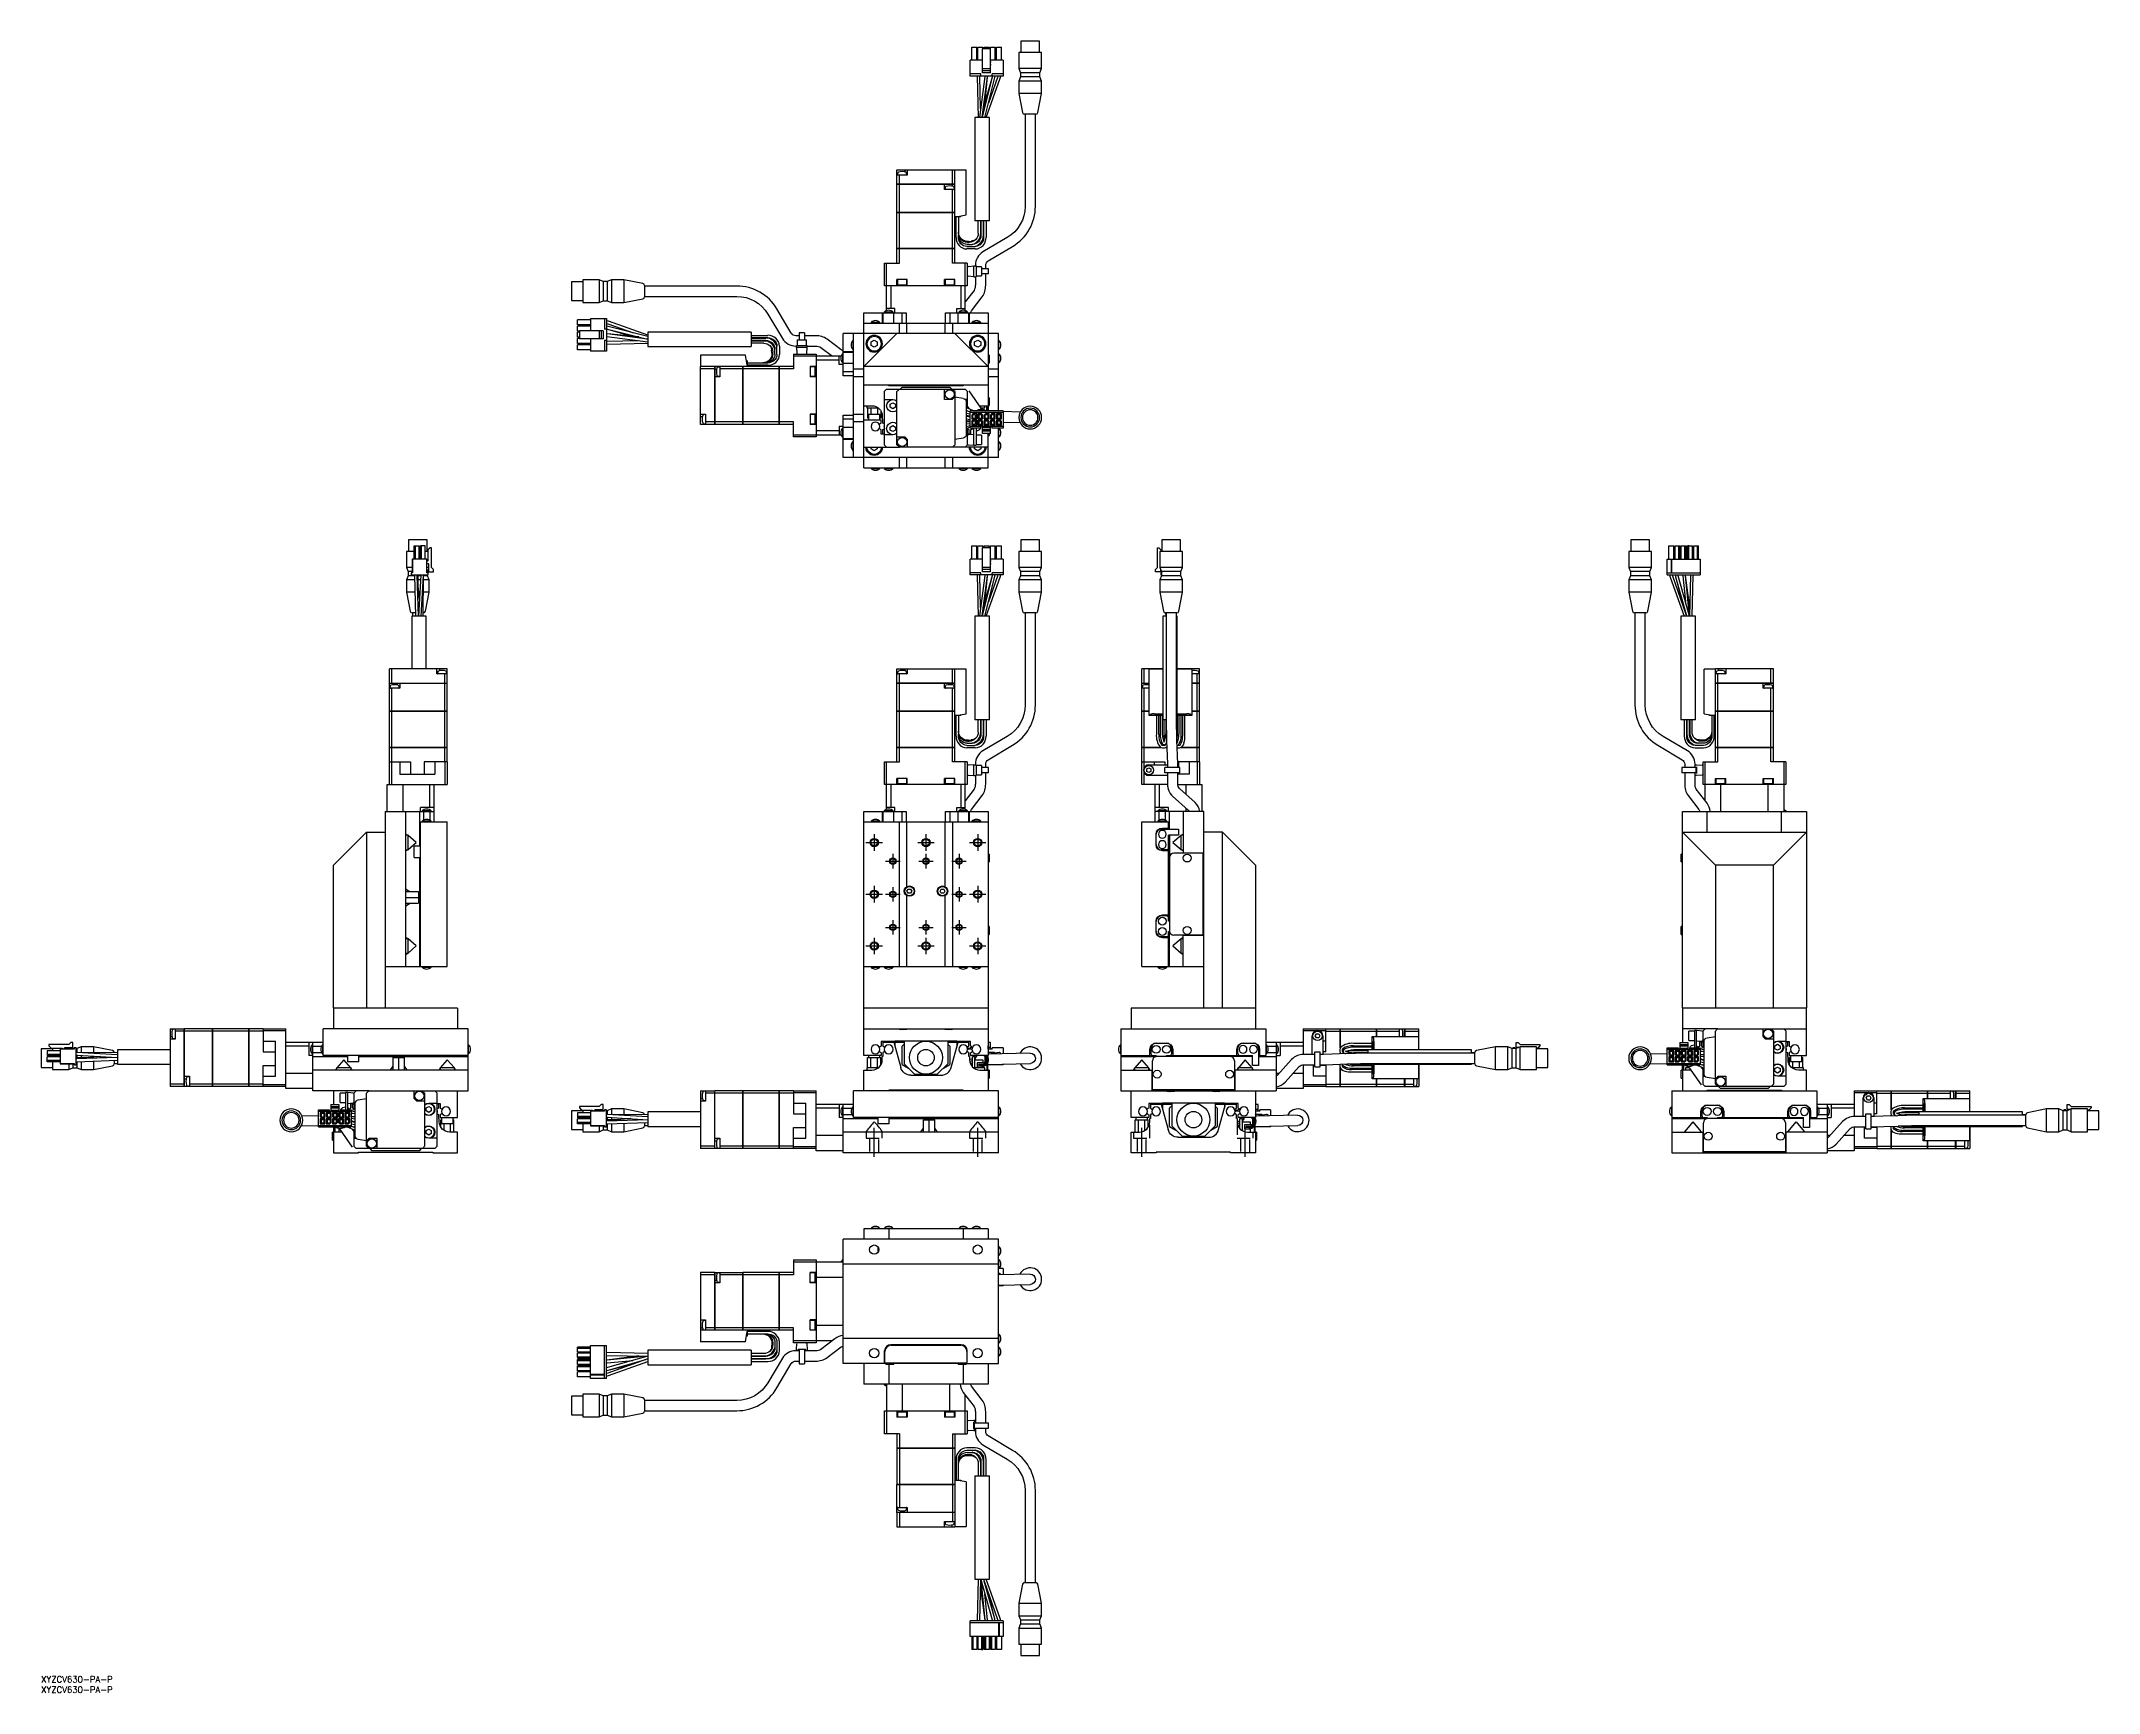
# Model space of a CAD drawing. Extents: x 0 to 994, y -8 to 791.
import ezdxf

# ---------------------------------------------------------------- set-up
doc = ezdxf.new("R2010")
doc.units = 0
doc.header["$LTSCALE"] = 0.5
doc.linetypes.add('CENTER', pattern=[50.8, 31.75, -6.35, 6.35, -6.35])
doc.linetypes.add('DASHED', pattern=[19.05, 12.7, -6.35])
for name, color, linetype in [('MSM_CENTER', 1, 'CENTER'), ('MSM_CONTINUOUS', 7, 'CONTINUOUS'), ('MSM_DASHED', 4, 'DASHED'), ('MSM_NARROW', 5, 'CONTINUOUS'), ('MSM_PART_NUMBER', 7, 'CONTINUOUS')]:
    doc.layers.add(name, color=color, linetype=linetype)
doc.styles.get("Standard").update_dxf_attribs({"font": 'txt.shx', "height": 3, "bigfont": 'bigfont.shx'})

msp = doc.modelspace()

# ---------------------------------------------------------------- texts
at = {"layer": 'MSM_PART_NUMBER'}
for p in [(0, -3), (0, -8)]:
    msp.add_text('XYZCV630-PA-P', height=3, dxfattribs=at).set_placement(p)

# ---------------------------------------------------------------- linework, layer by layer
at = {"layer": 'MSM_CENTER'}
for p, q in [((398.62, 403.14), (406.62, 403.14)), ((402.62, 407.14), (402.62, 399.14)), ((423.62, 403.14), (431.62, 403.14)), ((427.62, 407.14), (427.62, 399.14)), ((448.62, 403.14), (456.62, 403.14)), ((452.62, 407.14), (452.62, 399.14)), ((408.12, 394.14), (415.12, 394.14)), ((411.62, 397.64), (411.62, 390.64)), ((424.12, 394.14), (431.12, 394.14)), ((427.62, 397.64), (427.62, 390.64)), ((440.12, 394.14), (447.12, 394.14)), ((443.62, 397.64), (443.62, 390.64)), ((398.62, 378.14), (406.62, 378.14)), ((402.62, 382.14), (402.62, 374.14)), ((408.12, 378.14), (415.12, 378.14)), ((411.62, 381.64), (411.62, 374.64)), ((440.12, 378.14), (447.12, 378.14)), ((443.62, 381.64), (443.62, 374.64)), ((448.62, 378.14), (456.62, 378.14)), ((452.62, 382.14), (452.62, 374.14)), ((408.12, 362.14), (415.12, 362.14)), ((411.62, 365.64), (411.62, 358.64)), ((424.12, 362.14), (431.12, 362.14)), ((427.62, 365.64), (427.62, 358.64)), ((440.12, 362.14), (447.12, 362.14)), ((443.62, 365.64), (443.62, 358.64)), ((398.62, 353.14), (406.62, 353.14)), ((402.62, 357.14), (402.62, 349.14)), ((423.62, 353.14), (431.62, 353.14)), ((427.62, 357.14), (427.62, 349.14)), ((448.62, 353.14), (456.62, 353.14)), ((452.62, 357.14), (452.62, 349.14)), ((402.62, 251.14), (402.62, 265.14)), ((452.62, 251.14), (452.62, 265.14)), ((531.88, 251.14), (531.88, 265.14)), ((581.88, 251.14), (581.88, 265.14))]:
    msp.add_line(p, q, dxfattribs=at)
at = {"layer": 'MSM_CONTINUOUS'}
for p, q in [((449.74, 787.73), (452.14, 787.73)), ((449.74, 781.38), (449.74, 787.73)), ((452.14, 781.38), (452.14, 787.73)), ((452.74, 781.38), (452.74, 787.73)), ((452.74, 787.73), (455.14, 787.73)), ((458.87, 786.84), (455.01, 786.84)), ((455.01, 777.3), (455.01, 786.84)), ((455.14, 786.84), (455.14, 787.73)), ((455.74, 786.84), (455.74, 787.73)), ((455.74, 787.73), (458.14, 787.73)), ((458.14, 786.84), (458.14, 787.73)), ((458.74, 786.84), (458.74, 787.73)), ((458.74, 787.73), (461.14, 787.73)), ((458.87, 777.3), (458.87, 786.84)), ((461.14, 781.38), (461.14, 787.73)), ((461.74, 781.38), (461.74, 787.73)), ((461.74, 787.73), (464.14, 787.73)), ((464.14, 781.38), (464.14, 787.73)), ((482.52, 790.63), (473.52, 790.63)), ((473.52, 790.63), (473.52, 785.13)), ((482.52, 785.13), (482.52, 790.63)), ((449.02, 773.73), (449.02, 781.38)), ((455.01, 781.38), (449.02, 781.38)), ((455.01, 780.43), (454.76, 780.43)), ((454.76, 779.28), (455.01, 779.28)), ((458.87, 777.3), (455.01, 777.3)), ((455.01, 776.28), (455.01, 777.3)), ((458.87, 776.28), (455.01, 776.28)), ((455.01, 775.28), (455.01, 776.28)), ((464.87, 781.38), (458.87, 781.38)), ((459.12, 780.43), (458.87, 780.43)), ((458.87, 779.28), (459.12, 779.28)), ((458.87, 776.28), (458.87, 777.3)), ((458.87, 775.28), (458.87, 776.28)), ((464.87, 781.38), (464.87, 773.73)), ((483.52, 785.13), (472.52, 785.13)), ((472.52, 785.13), (472.52, 777.34)), ((483.52, 777.34), (472.52, 777.34)), ((472.52, 777.34), (473.37, 775.34)), ((482.67, 775.34), (483.52, 777.34)), ((483.52, 777.34), (483.52, 785.13)), ((454.21, 774.75), (449.02, 774.75)), ((464.87, 773.73), (449.02, 773.73)), ((452.42, 773.73), (452.42, 773.56)), ((452.42, 773.73), (452.42, 773.63)), ((452.42, 773.63), (452.82, 753.73)), ((456.08, 773.49), (453.46, 753.73)), ((453.72, 773.58), (453.72, 773.73)), ((454.03, 758.03), (453.72, 773.58)), ((454.21, 773.73), (454.21, 774.75)), ((454.8, 753.95), (457.37, 773.32)), ((459.68, 773.29), (454.8, 753.95)), ((458.87, 775.28), (455.01, 775.28)), ((455.86, 758.15), (457.38, 773.32)), ((456.1, 773.73), (456.08, 773.49)), ((456.09, 753.73), (460.94, 772.97)), ((459.65, 773.24), (456.14, 760.92)), ((456.76, 753.73), (463.49, 772.7)), ((457.37, 773.32), (457.41, 773.74)), ((457.38, 773.32), (457.41, 773.73)), ((462.26, 773.13), (457.84, 760.66)), ((459.76, 773.73), (459.65, 773.24)), ((464.87, 774.75), (459.67, 774.75)), ((459.67, 773.73), (459.67, 774.75)), ((459.77, 773.73), (459.68, 773.29)), ((460.94, 772.97), (461.08, 773.74)), ((462.43, 773.73), (462.26, 773.13)), ((462.27, 773.14), (462.26, 773.13)), ((463.49, 772.7), (463.75, 773.74)), ((463.49, 772.69), (463.75, 773.73)), ((473.37, 773.34), (472.52, 771.34)), ((483.52, 771.34), (472.52, 771.34)), ((472.52, 771.34), (472.52, 765.33)), ((482.67, 775.34), (473.37, 775.34)), ((473.37, 775.34), (473.37, 773.34)), ((482.67, 773.34), (473.37, 773.34)), ((482.67, 773.34), (482.67, 775.34)), ((483.52, 771.34), (482.67, 773.34)), ((483.52, 765.33), (483.52, 771.34)), ((483.52, 765.33), (472.52, 765.33)), ((472.52, 765.33), (474.32, 756.14)), ((481.71, 756.14), (483.52, 765.33)), ((458.27, 753.73), (451.27, 753.73)), ((451.27, 753.73), (451.27, 703.73)), ((454.8, 753.95), (454.76, 753.73)), ((458.27, 703.73), (458.27, 753.73)), ((480.73, 755.33), (475.3, 755.33)), ((475.52, 755.33), (475.52, 710.73)), ((480.52, 710.73), (480.52, 755.33)), ((413.62, 721.44), (413.62, 728.33)), ((413.62, 728.33), (441.62, 728.33)), ((413.95, 726.81), (413.89, 726.04)), ((417.37, 728.33), (417.37, 727.39)), ((418.35, 726.04), (418.28, 726.81)), ((418.62, 728.33), (418.62, 725.83)), ((440.46, 721.44), (440.46, 728.33)), ((441.62, 690.33), (441.62, 728.33)), ((447.12, 728.23), (441.62, 728.23)), ((447.12, 706.6), (447.12, 728.23)), ((418.62, 725.83), (413.62, 725.83)), ((413.62, 721.44), (441.62, 721.44)), ((413.62, 707.83), (413.62, 721.43)), ((441.62, 721.43), (413.62, 721.43)), ((413.63, 721.43), (413.63, 721.44)), ((414.77, 721.44), (414.77, 725.83)), ((414.77, 707.83), (414.77, 721.43)), ((414.78, 721.43), (414.78, 721.44)), ((436.62, 718.93), (436.62, 721.43)), ((441.62, 718.93), (436.62, 718.93)), ((436.95, 719.92), (436.89, 719.15)), ((440.37, 721.43), (440.37, 720.5)), ((440.46, 721.43), (440.46, 721.44)), ((440.46, 707.83), (440.46, 718.93)), ((441.35, 719.15), (441.28, 719.92)), ((441.61, 721.43), (441.61, 721.44)), ((413.62, 707.83), (441.62, 707.83)), ((413.62, 690.33), (413.62, 707.82)), ((441.62, 707.82), (413.62, 707.82)), ((413.63, 707.83), (413.63, 707.82)), ((414.77, 690.33), (414.77, 707.82)), ((414.78, 707.83), (414.78, 707.82)), ((440.46, 707.83), (440.46, 707.82)), ((440.46, 690.33), (440.46, 707.82)), ((441.61, 707.83), (441.61, 707.82)), ((442.22, 705.73), (447.12, 706.6)), ((444.42, 705.73), (444.42, 706.12)), ((444.42, 705.73), (441.62, 705.73)), ((442.17, 695.73), (442.17, 705.73)), ((443.37, 705.73), (443.37, 695.73)), ((443.37, 698.21), (443.37, 697.98)), ((458.27, 703.73), (451.27, 703.73)), ((452.87, 697.73), (452.87, 703.73)), ((454.01, 696.02), (454.17, 697.23)), ((454.07, 696.73), (454.01, 696.02)), ((454.07, 703.73), (454.07, 696.73)), ((454.17, 696.73), (454.17, 703.73)), ((455.37, 703.73), (455.37, 696.73)), ((455.47, 695.73), (455.47, 703.73)), ((456.67, 703.73), (456.67, 695.73)), ((413.62, 690.33), (441.62, 690.33)), ((413.62, 683.33), (413.62, 690.32)), ((441.62, 690.32), (413.62, 690.32)), ((413.63, 690.33), (413.63, 690.32)), ((414.77, 683.33), (414.77, 690.32)), ((414.78, 690.33), (414.78, 690.32)), ((440.46, 690.33), (440.46, 690.32)), ((440.46, 683.33), (440.46, 690.32)), ((441.61, 690.33), (441.61, 690.32)), ((441.62, 683.33), (441.62, 690.32)), ((447.37, 691.33), (451.46, 691.33)), ((451.46, 690.13), (447.37, 690.13)), ((447.53, 692.33), (450.01, 692.33)), ((447.68, 693.33), (448.56, 693.33)), ((448.13, 693.81), (449.52, 693.93)), ((451.46, 691.34), (451.43, 691.33)), ((454.01, 696.02), (454.01, 695.99)), ((454.01, 695.99), (454.01, 696.02)), ((466.94, 695.67), (455.16, 688.69)), ((457.71, 684.39), (469.49, 691.37)), ((407.62, 672.33), (407.62, 683.33)), ((407.62, 683.33), (414.77, 683.33)), ((408.62, 660.36), (408.62, 683.33)), ((447.62, 683.33), (440.46, 683.33)), ((446.62, 660.36), (446.62, 683.33)), ((447.62, 683.33), (447.62, 672.33)), ((448.07, 681.7), (450.72, 681.93)), ((450.72, 676.73), (448.07, 676.96)), ((450.72, 676.73), (450.72, 681.93)), ((450.72, 681.93), (451.82, 681.93)), ((450.72, 676.73), (451.82, 676.73)), ((451.49, 682.23), (451.49, 681.93)), ((451.49, 676.73), (451.49, 672.6)), ((451.82, 681.93), (451.82, 676.73)), ((454.42, 681.58), (451.82, 681.58)), ((451.82, 677.08), (454.42, 677.08)), ((454.42, 681.58), (454.42, 677.08)), ((457.89, 680.58), (454.42, 680.58)), ((457.89, 678.08), (454.42, 678.08)), ((456.49, 680.58), (456.49, 682.23)), ((456.49, 672.6), (456.49, 678.08)), ((457.89, 678.08), (457.89, 680.58)), ((256.32, 674.23), (256.32, 665.23)), ((261.82, 674.23), (256.32, 674.23)), ((261.82, 675.23), (261.82, 664.23)), ((269.61, 675.23), (261.82, 675.23)), ((269.61, 675.23), (269.61, 664.23)), ((271.61, 674.38), (269.61, 675.23)), ((271.61, 674.38), (271.61, 665.08)), ((273.61, 674.38), (271.61, 674.38)), ((275.61, 675.23), (273.61, 674.38)), ((273.61, 674.38), (273.61, 665.08)), ((275.61, 675.23), (275.61, 664.23)), ((281.62, 675.23), (275.61, 675.23)), ((281.62, 675.23), (281.62, 664.23)), ((290.81, 673.43), (281.62, 675.23)), ((291.62, 672.45), (291.62, 667.02)), ((336.22, 672.23), (291.62, 672.23)), ((291.62, 667.23), (336.22, 667.23)), ((447.62, 672.33), (407.62, 672.33)), ((410.62, 672.33), (410.62, 661.33)), ((418.62, 675.33), (413.62, 675.33)), ((413.62, 672.33), (413.62, 675.33)), ((413.87, 675.33), (413.87, 672.83)), ((413.87, 672.83), (418.37, 672.83)), ((418.37, 672.83), (418.37, 675.33)), ((418.62, 672.33), (418.62, 675.33)), ((441.62, 675.33), (436.62, 675.33)), ((436.62, 672.33), (436.62, 675.33)), ((436.87, 675.33), (436.87, 672.83)), ((436.87, 672.83), (441.37, 672.83)), ((441.37, 672.83), (441.37, 675.33)), ((441.62, 672.33), (441.62, 675.33)), ((444.62, 661.33), (444.62, 672.33)), ((450.85, 670.1), (446.62, 664.57)), ((449.65, 660.31), (454.82, 667.06)), ((256.32, 665.23), (261.82, 665.23)), ((261.82, 664.23), (269.61, 664.23)), ((265.57, 656.58), (265.57, 650.58)), ((265.57, 656.58), (273.22, 656.58)), ((269.61, 664.23), (271.61, 665.08)), ((271.61, 665.08), (273.61, 665.08)), ((272.2, 656.58), (272.2, 651.38)), ((273.22, 656.58), (273.22, 640.73)), ((273.61, 665.08), (275.61, 664.23)), ((275.61, 664.23), (281.62, 664.23)), ((281.62, 664.23), (290.81, 666.04)), ((351.28, 658.66), (358.26, 646.88)), ((362.56, 649.43), (355.58, 661.21)), ((397.62, 584.33), (397.62, 659.33)), ((397.62, 659.33), (418.12, 659.33)), ((406.52, 659.33), (406.52, 654.33)), ((406.82, 659.33), (406.82, 654.33)), ((411.77, 659.63), (407.47, 659.63)), ((407.47, 659.63), (407.47, 659.33)), ((412.62, 661.33), (408.62, 661.33)), ((411.77, 659.33), (411.77, 659.63)), ((412.12, 654.33), (412.12, 659.33)), ((412.62, 659.33), (412.62, 661.33)), ((416.12, 654.33), (416.12, 659.33)), ((418.12, 659.33), (418.12, 654.33)), ((437.12, 654.33), (437.12, 659.33)), ((437.12, 659.33), (457.62, 659.33)), ((439.12, 659.33), (439.12, 654.33)), ((442.62, 659.33), (442.62, 661.33)), ((442.62, 661.33), (446.62, 661.33)), ((443.12, 654.33), (443.12, 659.33)), ((447.77, 659.63), (443.47, 659.63)), ((443.47, 659.63), (443.47, 659.33)), ((447.77, 659.33), (447.77, 659.63)), ((448.42, 654.33), (448.42, 659.33)), ((448.72, 654.33), (448.72, 659.33)), ((449.21, 659.33), (449.65, 660.31)), ((457.62, 659.33), (457.62, 611.8)), ((259.22, 653.45), (259.22, 655.85)), ((265.57, 655.85), (259.22, 655.85)), ((265.57, 653.45), (259.22, 653.45)), ((265.57, 652.85), (259.22, 652.85)), ((259.22, 650.45), (259.22, 652.85)), ((260.11, 650.45), (259.22, 650.45)), ((259.22, 647.45), (259.22, 649.85)), ((260.11, 649.85), (259.22, 649.85)), ((260.11, 647.45), (259.22, 647.45)), ((259.22, 644.45), (259.22, 646.85)), ((260.11, 646.85), (259.22, 646.85)), ((260.11, 650.58), (260.11, 646.72)), ((269.65, 650.58), (260.11, 650.58)), ((269.65, 646.72), (260.11, 646.72)), ((265.57, 646.72), (265.57, 640.73)), ((266.52, 650.83), (266.52, 650.58)), ((266.52, 646.72), (266.52, 646.47)), ((267.67, 650.58), (267.67, 650.83)), ((267.67, 646.47), (267.67, 646.72)), ((270.67, 650.58), (269.65, 650.58)), ((269.65, 650.58), (269.65, 646.72)), ((270.67, 646.72), (269.65, 646.72)), ((270.67, 650.58), (270.67, 646.72)), ((271.67, 650.58), (270.67, 650.58)), ((271.67, 646.72), (270.67, 646.72)), ((271.67, 650.58), (271.67, 646.72)), ((273.22, 651.38), (272.2, 651.38)), ((274.25, 655.21), (273.21, 655.47)), ((273.98, 652.66), (273.21, 652.8)), ((273.63, 649.08), (273.21, 649.12)), ((274.26, 655.2), (273.22, 655.47)), ((273.22, 654.15), (273.82, 653.98)), ((273.22, 651.49), (273.66, 651.4)), ((273.22, 651.48), (273.71, 651.37)), ((273.63, 649.1), (273.22, 649.13)), ((273.22, 647.82), (273.46, 647.8)), ((273.46, 647.8), (293.22, 645.18)), ((288.8, 647.58), (273.63, 649.1)), ((293, 646.52), (273.63, 649.08)), ((273.66, 651.4), (293, 646.52)), ((273.71, 651.37), (286.03, 647.85)), ((273.81, 653.98), (286.29, 649.55)), ((293.22, 647.8), (273.98, 652.66)), ((293.22, 648.47), (274.25, 655.21)), ((293, 646.52), (293.22, 646.48)), ((293.22, 649.98), (293.22, 642.98)), ((343.22, 649.98), (293.22, 649.98)), ((343.22, 649.98), (343.22, 642.98)), ((343.22, 648.38), (351.22, 648.38)), ((351.22, 647.18), (343.22, 647.18)), ((343.22, 647.08), (350.22, 647.08)), ((366.37, 648.2), (364.72, 648.2)), ((366.37, 649.6), (366.37, 646.13)), ((368.87, 649.6), (366.37, 649.6)), ((368.87, 649.6), (368.87, 646.13)), ((374.35, 648.2), (368.87, 648.2)), ((386.64, 641.37), (379.89, 646.54)), ((387.62, 628.83), (387.62, 649.33)), ((462.62, 649.33), (387.62, 649.33)), ((392.62, 589.33), (392.62, 649.33)), ((397.62, 654.33), (457.62, 654.33)), ((397.62, 633.33), (413.62, 649.33)), ((405.37, 654.63), (401.07, 654.63)), ((401.07, 654.63), (401.07, 654.33)), ((405.37, 654.33), (405.37, 654.63)), ((414.82, 649.33), (414.82, 654.33)), ((418.42, 649.33), (418.42, 654.33)), ((436.82, 654.33), (436.82, 649.33)), ((440.42, 654.33), (440.42, 649.33)), ((441.62, 649.33), (457.62, 633.33)), ((454.17, 654.63), (449.87, 654.63)), ((449.87, 654.63), (449.87, 654.33)), ((454.17, 654.33), (454.17, 654.63)), ((462.62, 611.8), (462.62, 649.33)), ((265.57, 644.45), (259.22, 644.45)), ((265.57, 643.85), (259.22, 643.85)), ((259.22, 641.45), (259.22, 643.85)), ((265.57, 641.45), (259.22, 641.45)), ((273.22, 640.73), (265.57, 640.73)), ((273.22, 645.92), (272.2, 645.92)), ((272.2, 645.92), (272.2, 640.73)), ((273.37, 645.44), (273.22, 645.43)), ((273.22, 644.13), (273.39, 644.14)), ((273.22, 644.13), (273.33, 644.14)), ((273.33, 644.14), (293.22, 644.53)), ((288.92, 645.75), (273.37, 645.44)), ((293.22, 642.98), (343.22, 642.98)), ((318.72, 638.83), (318.72, 633.33)), ((340.35, 638.83), (318.72, 638.83)), ((341.22, 633.93), (340.35, 638.83)), ((350.22, 645.88), (343.22, 645.88)), ((343.22, 645.78), (350.22, 645.78)), ((349.22, 644.58), (343.22, 644.58)), ((350.93, 645.73), (349.72, 645.88)), ((350.22, 645.78), (350.93, 645.73)), ((350.93, 645.73), (350.96, 645.72)), ((350.96, 645.72), (350.93, 645.73)), ((353.14, 639.85), (353.02, 641.23)), ((353.62, 639.39), (353.62, 640.27)), ((354.62, 639.24), (354.62, 641.72)), ((355.61, 643.18), (355.62, 643.14)), ((355.62, 639.09), (355.62, 643.18)), ((356.82, 643.18), (356.82, 639.09)), ((363.62, 639.33), (363.62, 632.18)), ((363.62, 639.33), (374.62, 639.33)), ((386.59, 638.33), (363.62, 638.33)), ((364.72, 643.2), (365.02, 643.2)), ((365.02, 642.43), (365.02, 643.53)), ((365.02, 643.53), (370.22, 643.53)), ((370.22, 642.43), (365.02, 642.43)), ((365.02, 642.43), (365.25, 639.79)), ((365.37, 646.13), (369.87, 646.13)), ((365.37, 646.13), (365.37, 643.53)), ((369.87, 643.53), (369.87, 646.13)), ((369.99, 639.79), (370.22, 642.43)), ((370.22, 642.43), (370.22, 643.53)), ((370.22, 643.2), (374.35, 643.2)), ((374.62, 639.33), (374.62, 599.33)), ((376.85, 642.57), (382.38, 638.33)), ((385.62, 634.33), (385.62, 638.33)), ((387.62, 640.93), (386.64, 641.37)), ((387.32, 639.48), (387.32, 635.18)), ((387.62, 639.48), (387.32, 639.48)), ((392.62, 640.43), (387.62, 640.43)), ((392.62, 640.13), (387.62, 640.13)), ((392.32, 645.88), (392.32, 641.58)), ((392.62, 645.88), (392.32, 645.88)), ((392.32, 641.58), (392.62, 641.58)), ((401.12, 645.2), (402.62, 646.07)), ((401.12, 643.47), (401.12, 645.2)), ((402.62, 642.6), (401.12, 643.47)), ((402.62, 646.07), (404.12, 645.2)), ((404.12, 643.47), (402.62, 642.6)), ((404.12, 645.2), (404.12, 643.47)), ((451.12, 645.2), (452.62, 646.07)), ((451.12, 643.47), (451.12, 645.2)), ((452.62, 642.6), (451.12, 643.47)), ((452.62, 646.07), (454.12, 645.2)), ((454.12, 643.47), (452.62, 642.6)), ((454.12, 645.2), (454.12, 643.47)), ((458.12, 638.73), (457.62, 638.73)), ((458.12, 638.73), (458.12, 634.93)), ((462.91, 645.88), (462.62, 645.88)), ((462.62, 641.58), (462.91, 641.58)), ((462.91, 639.48), (462.62, 639.48)), ((462.91, 641.58), (462.91, 645.88)), ((462.91, 635.18), (462.91, 639.48)), ((356.62, 633.33), (318.62, 633.33)), ((318.62, 605.33), (318.62, 633.33)), ((325.51, 632.18), (318.62, 632.18)), ((325.51, 605.33), (325.51, 633.33)), ((325.52, 633.32), (325.51, 633.32)), ((325.52, 632.18), (325.51, 632.18)), ((325.52, 633.33), (325.52, 605.33)), ((325.52, 632.08), (326.45, 632.08)), ((328.02, 628.33), (325.52, 628.33)), ((327.8, 633.06), (327.03, 633)), ((327.03, 628.67), (327.8, 628.6)), ((328.02, 633.33), (328.02, 628.33)), ((339.12, 632.18), (328.02, 632.18)), ((339.12, 605.33), (339.12, 633.33)), ((339.12, 633.32), (339.13, 633.32)), ((339.12, 632.18), (339.13, 632.18)), ((339.13, 633.33), (339.13, 605.33)), ((356.62, 632.18), (339.13, 632.18)), ((341.22, 636.13), (340.83, 636.13)), ((341.22, 636.13), (341.22, 633.33)), ((341.22, 635.08), (351.22, 635.08)), ((351.22, 633.88), (341.22, 633.88)), ((348.74, 635.08), (348.97, 635.09)), ((356.62, 605.33), (356.62, 633.33)), ((356.62, 633.32), (356.63, 633.32)), ((356.62, 632.18), (356.63, 632.18)), ((356.63, 633.33), (356.63, 605.33)), ((363.62, 633.33), (356.63, 633.33)), ((363.62, 632.18), (356.63, 632.18)), ((371.62, 633.33), (371.62, 628.33)), ((374.62, 633.33), (371.62, 633.33)), ((374.12, 633.08), (371.62, 633.08)), ((371.62, 628.58), (374.12, 628.58)), ((374.62, 628.33), (371.62, 628.33)), ((374.12, 628.58), (374.12, 633.08)), ((385.62, 636.33), (374.62, 636.33)), ((387.62, 634.33), (385.62, 634.33)), ((387.32, 635.18), (387.62, 635.18)), ((392.62, 634.83), (387.62, 634.83)), ((387.62, 630.83), (392.62, 630.83)), ((392.62, 628.83), (387.62, 628.83)), ((392.62, 632.13), (397.62, 632.13)), ((392.62, 628.53), (397.62, 628.53)), ((457.62, 633.33), (397.62, 633.33)), ((457.62, 634.93), (458.12, 634.93)), ((457.62, 632.13), (462.62, 632.13)), ((457.62, 628.53), (462.62, 628.53)), ((462.62, 635.18), (462.91, 635.18)), ((457.62, 624.33), (397.62, 624.33)), ((408.62, 622.33), (407.62, 621.33)), ((407.62, 595.33), (407.62, 621.33)), ((407.62, 617.33), (411.62, 617.33)), ((408.62, 622.33), (414.77, 622.33)), ((409.62, 624.03), (409.62, 624.33)), ((445.62, 624.03), (409.62, 624.03)), ((413.62, 595.49), (413.62, 621.18)), ((414.77, 622.33), (440.46, 622.33)), ((416.12, 623.33), (415.12, 622.33)), ((416.12, 623.33), (439.12, 623.33)), ((436.62, 617.33), (436.62, 622.33)), ((440.37, 617.33), (436.62, 617.33)), ((440.12, 622.33), (439.12, 623.33)), ((440.46, 622.33), (446.62, 622.33)), ((441.62, 621.18), (441.62, 595.49)), ((441.62, 618.63), (445.63, 617.93)), ((445.62, 624.33), (445.62, 624.03)), ((447.62, 621.33), (446.62, 622.33)), ((447.62, 617.33), (446.68, 617.33)), ((447.62, 621.33), (447.62, 613.22)), ((454.64, 612.72), (448.58, 621.55)), ((458.12, 618.23), (457.62, 618.23)), ((458.12, 618.23), (458.12, 614.43)), ((318.62, 610.33), (321.12, 610.33)), ((318.62, 609.08), (319.56, 609.08)), ((320.91, 610.06), (320.14, 610)), ((321.12, 610.33), (321.12, 605.33)), ((374.62, 610.33), (371.62, 610.33)), ((371.62, 610.33), (371.62, 605.33)), ((374.12, 610.08), (371.62, 610.08)), ((374.12, 605.58), (374.12, 610.08)), ((387.62, 609.83), (392.62, 609.83)), ((387.62, 589.33), (387.62, 609.83)), ((392.62, 607.83), (387.62, 607.83)), ((397.62, 610.13), (392.62, 610.13)), ((397.62, 614.33), (401.52, 614.33)), ((406.02, 607.33), (397.62, 607.33)), ((399.12, 614.33), (399.12, 613.33)), ((399.12, 613.33), (404.52, 613.33)), ((399.44, 613.33), (399.44, 608.33)), ((399.87, 608.33), (399.44, 608.33)), ((399.87, 610.33), (405.37, 610.33)), ((399.87, 610.33), (399.87, 607.33)), ((401.03, 613.33), (401.03, 610.33)), ((404.2, 613.33), (404.2, 610.33)), ((405.37, 607.33), (405.37, 610.33)), ((405.79, 608.33), (405.37, 608.33)), ((405.79, 611.93), (405.79, 608.33)), ((406.02, 605.94), (406.02, 607.33)), ((406.52, 609.33), (406.52, 607.83)), ((406.82, 607.83), (406.52, 607.83)), ((406.82, 605.87), (406.82, 607.83)), ((410.37, 615.05), (411.62, 615.78)), ((410.37, 613.61), (410.37, 615.05)), ((411.62, 612.89), (410.37, 613.61)), ((411.62, 615.78), (412.87, 615.05)), ((412.87, 613.61), (411.62, 612.89)), ((412.87, 615.05), (412.87, 613.61)), ((447.09, 610.82), (449.02, 610.45)), ((447.12, 616.15), (447.12, 600.51)), ((447.12, 613.44), (450.97, 611.8)), ((447.12, 612.07), (449.02, 611.46)), ((449.02, 609.22), (447.12, 609.59)), ((449.02, 608.93), (447.12, 609.21)), ((447.12, 608), (449.02, 607.72)), ((449.02, 606.96), (447.12, 606.92)), ((447.12, 606.6), (449.02, 606.76)), ((447.13, 612.13), (447.75, 611.86)), ((447.62, 614.12), (448.49, 612.86)), ((447.62, 611.92), (447.62, 611.91)), ((447.62, 609.49), (447.62, 609.14)), ((447.62, 606.64), (447.62, 606.93)), ((448.37, 609.03), (449.02, 609.08)), ((448.72, 609.06), (448.72, 609.28)), ((464.87, 611.8), (449.02, 611.8)), ((449.02, 603.52), (449.02, 611.8)), ((462.79, 611.09), (449.02, 611.09)), ((450.34, 610.36), (449.74, 609.76)), ((449.74, 609.76), (449.74, 607.96)), ((449.74, 607.96), (452.14, 607.96)), ((449.74, 606.76), (450.34, 607.36)), ((449.74, 606.76), (449.74, 604.96)), ((450.4, 609.91), (450.15, 609.66)), ((450.15, 609.66), (450.15, 608.41)), ((450.15, 608.41), (451.62, 608.41)), ((450.4, 606.91), (450.15, 606.66)), ((450.15, 606.66), (450.15, 605.41)), ((452.14, 610.36), (450.34, 610.36)), ((452.14, 607.36), (450.34, 607.36)), ((451.37, 609.91), (450.4, 609.91)), ((451.37, 606.91), (450.4, 606.91)), ((451.62, 609.66), (451.37, 609.91)), ((451.62, 606.66), (451.37, 606.91)), ((451.62, 608.41), (451.62, 609.66)), ((451.62, 605.41), (451.62, 606.66)), ((452.14, 607.96), (452.14, 610.36)), ((452.14, 604.96), (452.14, 607.36)), ((452.74, 610.36), (452.74, 607.96)), ((454.54, 610.36), (452.74, 610.36)), ((452.74, 607.96), (455.14, 607.96)), ((452.74, 607.36), (452.74, 604.96)), ((454.54, 607.36), (452.74, 607.36)), ((453.4, 609.91), (453.15, 609.66)), ((453.15, 609.66), (453.15, 608.41)), ((453.15, 608.41), (454.62, 608.41)), ((453.4, 606.91), (453.15, 606.66)), ((453.15, 606.66), (453.15, 605.41)), ((454.37, 609.91), (453.4, 609.91)), ((454.37, 606.91), (453.4, 606.91)), ((453.72, 614.33), (457.62, 614.33)), ((454.22, 613.33), (456.12, 613.33)), ((454.62, 609.66), (454.37, 609.91)), ((454.62, 606.66), (454.37, 606.91)), ((454.54, 610.36), (455.14, 609.76)), ((455.14, 606.76), (454.54, 607.36)), ((454.57, 612.83), (455.12, 612.83)), ((454.62, 608.41), (454.62, 609.66)), ((454.62, 605.41), (454.62, 606.66)), ((455.12, 612.83), (455.12, 613.33)), ((455.14, 607.96), (455.14, 609.76)), ((455.14, 604.96), (455.14, 606.76)), ((456.34, 610.36), (455.74, 609.76)), ((455.74, 609.76), (455.74, 607.96)), ((455.74, 607.96), (458.14, 607.96)), ((455.74, 607.36), (455.74, 604.96)), ((457.54, 607.36), (455.74, 607.36)), ((456.12, 613.33), (456.12, 614.33)), ((456.4, 609.91), (456.15, 609.66)), ((456.15, 609.66), (456.15, 608.41)), ((456.15, 608.41), (457.62, 608.41)), ((456.4, 606.91), (456.15, 606.66)), ((456.15, 606.66), (456.15, 605.41)), ((458.14, 610.36), (456.34, 610.36)), ((457.37, 609.91), (456.4, 609.91)), ((457.37, 606.91), (456.4, 606.91)), ((457.02, 611.8), (457.02, 614.33)), ((457.62, 609.66), (457.37, 609.91)), ((457.62, 606.66), (457.37, 606.91)), ((457.52, 614.33), (457.52, 611.8)), ((458.14, 606.76), (457.54, 607.36)), ((457.62, 614.43), (458.12, 614.43)), ((457.62, 608.41), (457.62, 609.66)), ((457.62, 605.41), (457.62, 606.66)), ((458.14, 607.96), (458.14, 610.36)), ((458.14, 604.96), (458.14, 606.76)), ((459.34, 610.36), (458.74, 609.76)), ((458.74, 609.76), (458.74, 607.96)), ((458.74, 607.96), (461.14, 607.96)), ((458.74, 607.36), (458.74, 604.96)), ((460.54, 607.36), (458.74, 607.36)), ((459.4, 609.91), (459.15, 609.66)), ((459.15, 609.66), (459.15, 608.41)), ((459.15, 608.41), (460.62, 608.41)), ((459.4, 606.91), (459.15, 606.66)), ((459.15, 606.66), (459.15, 605.41)), ((461.14, 610.36), (459.34, 610.36)), ((460.37, 609.91), (459.4, 609.91)), ((460.37, 606.91), (459.4, 606.91)), ((460.62, 609.66), (460.37, 609.91)), ((460.62, 606.66), (460.37, 606.91)), ((461.14, 606.76), (460.54, 607.36)), ((460.62, 608.41), (460.62, 609.66)), ((460.62, 605.41), (460.62, 606.66)), ((461.14, 607.96), (461.14, 610.36)), ((461.14, 604.96), (461.14, 606.76)), ((461.74, 610.36), (461.74, 607.96)), ((464.14, 610.36), (461.74, 610.36)), ((461.74, 607.96), (464.14, 607.96)), ((461.74, 607.36), (461.74, 604.96)), ((463.54, 607.36), (461.74, 607.36)), ((462.4, 609.91), (462.15, 609.66)), ((462.15, 609.66), (462.15, 608.41)), ((462.15, 608.41), (463.62, 608.41)), ((462.4, 606.91), (462.15, 606.66)), ((462.15, 606.66), (462.15, 605.41)), ((463.37, 609.91), (462.4, 609.91)), ((463.37, 606.91), (462.4, 606.91)), ((462.79, 611.09), (462.79, 611.19)), ((463.09, 611.19), (463.09, 611.09)), ((464.87, 611.09), (463.09, 611.09)), ((463.62, 609.66), (463.37, 609.91)), ((463.62, 606.66), (463.37, 606.91)), ((464.14, 606.76), (463.54, 607.36)), ((463.62, 608.41), (463.62, 609.66)), ((463.62, 605.41), (463.62, 606.66)), ((464.14, 607.96), (464.14, 610.36)), ((464.14, 604.96), (464.14, 606.76)), ((464.87, 611.8), (464.87, 603.52)), ((473.19, 611.26), (464.87, 611.48)), ((325.51, 605.33), (318.62, 605.33)), ((320.14, 605.67), (320.91, 605.6)), ((325.51, 606.49), (321.12, 606.49)), ((325.52, 606.49), (325.51, 606.49)), ((325.52, 605.34), (325.51, 605.34)), ((339.12, 606.49), (325.52, 606.49)), ((339.12, 605.33), (325.52, 605.33)), ((339.12, 606.49), (339.13, 606.49)), ((339.12, 605.34), (339.13, 605.34)), ((356.62, 606.49), (339.13, 606.49)), ((356.62, 605.33), (339.13, 605.33)), ((356.62, 606.49), (356.63, 606.49)), ((356.62, 605.34), (356.63, 605.34)), ((363.62, 606.49), (356.63, 606.49)), ((363.62, 605.33), (356.63, 605.33)), ((363.62, 599.33), (363.62, 606.49)), ((363.62, 600.33), (386.59, 600.33)), ((374.62, 599.33), (363.62, 599.33)), ((371.62, 605.58), (374.12, 605.58)), ((374.62, 605.33), (371.62, 605.33)), ((374.62, 602.33), (385.62, 602.33)), ((385.62, 604.33), (385.62, 600.33)), ((387.62, 604.33), (385.62, 604.33)), ((387.32, 603.48), (387.32, 599.18)), ((387.62, 603.48), (387.32, 603.48)), ((387.32, 599.18), (387.62, 599.18)), ((392.62, 603.83), (387.62, 603.83)), ((387.62, 598.53), (392.62, 598.53)), ((387.62, 598.23), (392.62, 598.23)), ((392.32, 597.08), (392.32, 592.78)), ((392.62, 597.08), (392.32, 597.08)), ((397.62, 606.53), (392.62, 606.53)), ((405.66, 605.73), (406.02, 605.94)), ((406.02, 602.72), (405.66, 602.93)), ((406.02, 600.53), (406.02, 602.72)), ((407.62, 600.53), (406.02, 600.53)), ((406.82, 600.83), (406.82, 602.8)), ((406.82, 600.83), (407.62, 600.83)), ((411.62, 600.33), (407.62, 600.33)), ((410.37, 604.05), (411.62, 604.78)), ((410.37, 602.61), (410.37, 604.05)), ((411.62, 601.89), (410.37, 602.61)), ((411.62, 604.78), (412.87, 604.05)), ((412.87, 602.61), (411.62, 601.89)), ((412.87, 604.05), (412.87, 602.61)), ((413.62, 599.33), (417.37, 599.33)), ((418.62, 598.08), (418.62, 594.33)), ((445.63, 598.74), (441.62, 598.03)), ((447.11, 600.33), (447.62, 600.33)), ((449.02, 604.58), (447.12, 604.17)), ((449.02, 604.04), (447.12, 603.23)), ((449.02, 605.56), (447.13, 605.4)), ((447.62, 603.44), (447.62, 595.33)), ((447.62, 600.83), (448.42, 600.83)), ((449.22, 600.53), (447.62, 600.53)), ((450.72, 600.43), (448.07, 600.2)), ((448.42, 602.8), (448.42, 600.83)), ((464.87, 604.23), (449.02, 604.23)), ((454.21, 603.52), (449.02, 603.52)), ((449.58, 602.93), (449.22, 602.72)), ((449.22, 602.72), (449.22, 600.53)), ((449.74, 604.96), (452.14, 604.96)), ((450.15, 605.41), (451.62, 605.41)), ((450.72, 595.23), (450.72, 603.52)), ((451.82, 603.52), (451.82, 595.23)), ((454.42, 600.08), (451.82, 600.08)), ((452.74, 604.96), (455.14, 604.96)), ((453.15, 605.41), (454.62, 605.41)), ((454.21, 603.52), (454.21, 604.23)), ((454.42, 600.08), (454.42, 595.58)), ((455.01, 600.95), (455.01, 603.98)), ((458.87, 603.67), (455.01, 603.67)), ((458.87, 602.67), (455.01, 602.67)), ((458.87, 601.97), (455.01, 601.97)), ((458.87, 600.95), (455.01, 600.95)), ((455.74, 604.96), (458.14, 604.96)), ((456.11, 603.67), (456.11, 604.23)), ((456.15, 605.41), (457.62, 605.41)), ((457.62, 603.67), (457.62, 604.23)), ((457.76, 603.73), (457.62, 603.73)), ((457.62, 584.33), (457.62, 600.95)), ((457.62, 599.93), (458.12, 599.93)), ((457.76, 603.67), (457.76, 604.23)), ((458.12, 600.95), (458.12, 599.93)), ((458.74, 604.96), (461.14, 604.96)), ((458.87, 600.95), (458.87, 603.98)), ((459.15, 605.41), (460.62, 605.41)), ((459.67, 603.52), (459.67, 604.23)), ((464.87, 603.52), (459.67, 603.52)), ((461.74, 604.96), (464.14, 604.96)), ((462.15, 605.41), (463.62, 605.41)), ((462.62, 589.33), (462.62, 603.52)), ((462.91, 603.48), (462.62, 603.48)), ((462.62, 599.18), (462.91, 599.18)), ((462.91, 597.08), (462.62, 597.08)), ((462.91, 599.18), (462.91, 603.48)), ((462.91, 592.78), (462.91, 597.08)), ((464.87, 606.48), (473.05, 606.26)), ((462.62, 589.33), (387.62, 589.33)), ((392.32, 592.78), (392.62, 592.78)), ((397.62, 594.33), (414.77, 594.33)), ((401.12, 593.47), (401.12, 594.33)), ((402.62, 592.6), (401.12, 593.47)), ((404.12, 593.47), (402.62, 592.6)), ((404.12, 594.33), (404.12, 593.47)), ((407.62, 595.33), (408.62, 594.33)), ((440.46, 594.33), (414.77, 594.33)), ((414.82, 584.33), (414.82, 589.33)), ((418.42, 584.33), (418.42, 589.33)), ((436.82, 589.33), (436.82, 584.33)), ((440.42, 589.33), (440.42, 584.33)), ((457.62, 594.33), (440.46, 594.33)), ((446.62, 594.33), (447.62, 595.33)), ((448.07, 595.46), (450.72, 595.23)), ((450.72, 595.23), (451.82, 595.23)), ((451.12, 593.47), (451.12, 594.33)), ((452.62, 592.6), (451.12, 593.47)), ((451.82, 595.58), (454.42, 595.58)), ((454.12, 593.47), (452.62, 592.6)), ((454.12, 594.33), (454.12, 593.47)), ((462.62, 592.78), (462.91, 592.78)), ((397.62, 584.33), (457.62, 584.33)), ((401.07, 584.33), (401.07, 584.04)), ((401.07, 584.04), (405.37, 584.04)), ((405.37, 584.04), (405.37, 584.33)), ((407.47, 584.33), (407.47, 584.04)), ((407.47, 584.04), (411.77, 584.04)), ((411.77, 584.04), (411.77, 584.33)), ((443.47, 584.33), (443.47, 584.04)), ((443.47, 584.04), (447.77, 584.04)), ((447.77, 584.04), (447.77, 584.33)), ((449.87, 584.33), (449.87, 584.04)), ((449.87, 584.04), (454.17, 584.04)), ((454.17, 584.04), (454.17, 584.33)), ((186.5, 549.44), (177.5, 549.44)), ((177.5, 549.44), (177.5, 543.94)), ((186.5, 543.94), (186.5, 549.44)), ((482.52, 549.44), (473.52, 549.44)), ((473.52, 549.44), (473.52, 543.94)), ((482.52, 543.94), (482.52, 549.44)), ((550.68, 549.44), (541.68, 549.44)), ((541.68, 549.44), (541.68, 543.94)), ((550.68, 543.94), (550.68, 549.44)), ((777.28, 549.44), (768.28, 549.44)), ((768.28, 549.44), (768.28, 543.94)), ((777.28, 543.94), (777.28, 549.44)), ((180.27, 543.94), (176.5, 543.94)), ((176.5, 543.94), (176.5, 536.14)), ((186.4, 540.19), (179.29, 540.19)), ((179.29, 540.19), (179.29, 533.56)), ((179.54, 540.19), (179.54, 533.56)), ((180.27, 540.19), (180.27, 546.54)), ((180.27, 546.54), (182.67, 546.54)), ((180.87, 540.19), (180.87, 546.54)), ((182.67, 540.19), (182.67, 546.54)), ((183.27, 543.94), (182.67, 543.94)), ((183.27, 540.19), (183.27, 546.54)), ((185.67, 546.54), (183.27, 546.54)), ((183.87, 540.19), (183.87, 546.54)), ((185.67, 540.19), (185.67, 546.54)), ((186.96, 543.94), (185.67, 543.94)), ((186.4, 533.56), (186.4, 540.19)), ((186.68, 539.24), (186.4, 539.24)), ((186.4, 538.09), (187, 538.09)), ((187.96, 545.65), (186.96, 544.65)), ((186.96, 544.65), (186.96, 539.52)), ((187.15, 537.94), (187.15, 534.09)), ((188.66, 545.65), (187.96, 545.65)), ((188.66, 536.11), (188.66, 545.65)), ((449.02, 532.54), (449.02, 540.19)), ((455.01, 540.19), (449.02, 540.19)), ((449.74, 540.19), (449.74, 546.54)), ((449.74, 546.54), (452.14, 546.54)), ((452.14, 540.19), (452.14, 546.54)), ((452.74, 546.54), (455.14, 546.54)), ((452.74, 540.19), (452.74, 546.54)), ((455.01, 539.24), (454.76, 539.24)), ((454.76, 538.09), (455.01, 538.09)), ((458.87, 545.65), (455.01, 545.65)), ((455.01, 536.11), (455.01, 545.65)), ((455.14, 545.65), (455.14, 546.54)), ((455.74, 545.65), (455.74, 546.54)), ((455.74, 546.54), (458.14, 546.54)), ((458.14, 545.65), (458.14, 546.54)), ((458.74, 545.65), (458.74, 546.54)), ((458.74, 546.54), (461.14, 546.54)), ((458.87, 536.11), (458.87, 545.65)), ((464.87, 540.19), (458.87, 540.19)), ((459.12, 539.24), (458.87, 539.24)), ((458.87, 538.09), (459.12, 538.09)), ((461.14, 540.19), (461.14, 546.54)), ((461.74, 540.19), (461.74, 546.54)), ((461.74, 546.54), (464.14, 546.54)), ((464.14, 540.19), (464.14, 546.54)), ((464.87, 540.19), (464.87, 532.54)), ((483.52, 543.94), (472.52, 543.94)), ((472.52, 543.94), (472.52, 536.14)), ((483.52, 536.14), (483.52, 543.94)), ((539.52, 536.11), (539.52, 545.65)), ((539.52, 545.65), (540.22, 545.65)), ((540.22, 545.65), (541.22, 544.65)), ((551.68, 543.94), (540.68, 543.94)), ((540.68, 543.94), (540.68, 536.14)), ((541.22, 544.65), (541.22, 543.94)), ((551.68, 536.14), (551.68, 543.94)), ((778.28, 543.94), (767.28, 543.94)), ((767.28, 543.94), (767.28, 536.14)), ((778.28, 536.14), (778.28, 543.94)), ((785.93, 532.54), (785.93, 540.19)), ((785.93, 540.19), (801.78, 540.19)), ((786.66, 546.54), (789.06, 546.54)), ((786.66, 540.19), (786.66, 546.54)), ((787.71, 540.19), (787.71, 533.56)), ((788.01, 540.19), (788.01, 533.56)), ((789.06, 540.19), (789.06, 546.54)), ((789.66, 540.19), (789.66, 546.54)), ((789.66, 546.54), (791.46, 546.54)), ((791.46, 540.19), (791.46, 546.54)), ((791.46, 546.54), (792.06, 546.54)), ((792.06, 540.19), (792.06, 546.54)), ((792.06, 545.65), (792.66, 545.65)), ((792.06, 544.65), (792.66, 544.65)), ((792.66, 546.54), (794.46, 546.54)), ((792.66, 540.19), (792.66, 546.54)), ((794.46, 540.19), (794.46, 546.54)), ((794.46, 546.54), (795.06, 546.54)), ((795.06, 540.19), (795.06, 546.54)), ((795.06, 545.65), (795.66, 545.65)), ((795.06, 544.65), (795.66, 544.65)), ((795.66, 540.19), (795.66, 546.54)), ((796.26, 546.54), (795.66, 546.54)), ((796.26, 540.19), (796.26, 546.54)), ((796.26, 546.54), (798.06, 546.54)), ((798.06, 540.19), (798.06, 546.54)), ((798.66, 546.54), (800.46, 546.54)), ((798.66, 540.19), (798.66, 546.54)), ((800.46, 540.19), (800.46, 546.54)), ((800.46, 546.54), (801.06, 546.54)), ((801.06, 540.19), (801.06, 546.54)), ((801.78, 540.19), (801.78, 532.54)), ((179.29, 536.14), (176.5, 536.14)), ((176.5, 536.14), (177.35, 534.14)), ((177.35, 532.14), (176.5, 530.14)), ((180.43, 530.14), (176.5, 530.14)), ((176.5, 530.14), (176.5, 524.14)), ((179.29, 534.14), (177.35, 534.14)), ((177.35, 534.14), (177.35, 532.14)), ((180.37, 532.14), (177.35, 532.14)), ((178.83, 533.26), (178.83, 532.54)), ((178.83, 532.54), (187.11, 532.54)), ((179.54, 533.56), (179.13, 533.56)), ((180.35, 532.54), (180.36, 532.42)), ((180.36, 532.42), (181, 512.54)), ((181.65, 532.46), (181.65, 532.54)), ((182.3, 512.55), (181.65, 532.46)), ((181.68, 532.26), (181.66, 532.54)), ((182.81, 520.69), (181.68, 532.26)), ((182.16, 531.87), (182.15, 532.54)), ((183.52, 532.14), (182.15, 532.14)), ((182.19, 527.02), (182.16, 531.87)), ((183.4, 530.14), (182.17, 530.14)), ((183.54, 532.41), (182.3, 512.55)), ((183.53, 532.42), (183.5, 531.76)), ((183.54, 532.54), (183.53, 532.42)), ((183.55, 532.54), (183.54, 532.41)), ((183.6, 512.54), (184.84, 532.33)), ((184.7, 512.54), (184.85, 532.21)), ((186.65, 532.14), (184.82, 532.14)), ((187.5, 530.14), (184.83, 530.14)), ((184.84, 532.33), (184.85, 532.54)), ((184.85, 532.21), (184.85, 532.54)), ((187.15, 536.14), (186.4, 536.14)), ((186.65, 534.14), (186.4, 534.14)), ((186.81, 533.56), (186.4, 533.56)), ((186.65, 534.14), (187.15, 535.32)), ((186.65, 533.56), (186.65, 534.14)), ((186.65, 532.14), (186.65, 532.54)), ((187.5, 530.14), (186.65, 532.14)), ((187.11, 532.54), (187.11, 533.26)), ((187.15, 534.09), (189.68, 534.09)), ((187.5, 524.14), (187.5, 530.14)), ((189.68, 535.09), (188.66, 536.11)), ((189.68, 534.09), (189.68, 535.09)), ((454.21, 533.56), (449.02, 533.56)), ((464.87, 532.54), (449.02, 532.54)), ((452.42, 532.54), (452.42, 532.36)), ((452.42, 532.54), (452.42, 532.43)), ((452.42, 532.43), (452.82, 512.54)), ((456.08, 532.3), (453.46, 512.54)), ((453.72, 532.39), (453.72, 532.54)), ((454.03, 516.84), (453.72, 532.39)), ((454.21, 532.54), (454.21, 533.56)), ((454.8, 512.76), (457.37, 532.13)), ((459.68, 532.09), (454.8, 512.76)), ((458.87, 536.11), (455.01, 536.11)), ((455.01, 535.09), (455.01, 536.11)), ((458.87, 535.09), (455.01, 535.09)), ((455.01, 534.09), (455.01, 535.09)), ((458.87, 534.09), (455.01, 534.09)), ((455.86, 516.96), (457.38, 532.13)), ((456.1, 532.54), (456.08, 532.3)), ((456.09, 512.54), (460.94, 531.78)), ((459.65, 532.04), (456.14, 519.72)), ((456.76, 512.54), (463.49, 531.51)), ((457.37, 532.13), (457.41, 532.54)), ((457.38, 532.13), (457.41, 532.54)), ((462.27, 531.94), (457.84, 519.47)), ((458.87, 535.09), (458.87, 536.11)), ((458.87, 534.09), (458.87, 535.09)), ((459.76, 532.54), (459.65, 532.04)), ((464.87, 533.56), (459.67, 533.56)), ((459.67, 532.54), (459.67, 533.56)), ((459.77, 532.54), (459.68, 532.09)), ((460.94, 531.78), (461.08, 532.54)), ((462.43, 532.54), (462.26, 531.93)), ((463.49, 531.51), (463.75, 532.55)), ((463.49, 531.5), (463.75, 532.54)), ((483.52, 536.14), (472.52, 536.14)), ((472.52, 536.14), (473.37, 534.14)), ((473.37, 532.14), (472.52, 530.14)), ((483.52, 530.14), (472.52, 530.14)), ((472.52, 530.14), (472.52, 524.14)), ((482.67, 534.14), (473.37, 534.14)), ((473.37, 534.14), (473.37, 532.14)), ((482.67, 532.14), (473.37, 532.14)), ((482.67, 534.14), (483.52, 536.14)), ((482.67, 532.14), (482.67, 534.14)), ((483.52, 530.14), (482.67, 532.14)), ((483.52, 524.14), (483.52, 530.14)), ((538.5, 535.09), (539.52, 536.11)), ((538.5, 534.09), (538.5, 535.09)), ((541.03, 534.09), (538.5, 534.09)), ((551.68, 536.14), (540.68, 536.14)), ((540.68, 536.14), (541.53, 534.14)), ((541.53, 532.14), (540.68, 530.14)), ((551.68, 530.14), (540.68, 530.14)), ((540.68, 530.14), (540.68, 524.14)), ((541.03, 535.32), (541.03, 534.09)), ((541.07, 533.26), (541.07, 532.54)), ((541.07, 532.54), (541.53, 532.54)), ((541.53, 533.56), (541.37, 533.56)), ((550.83, 534.14), (541.53, 534.14)), ((541.53, 534.14), (541.53, 532.14)), ((550.83, 532.14), (541.53, 532.14)), ((550.83, 534.14), (551.68, 536.14)), ((550.83, 532.14), (550.83, 534.14)), ((551.68, 530.14), (550.83, 532.14)), ((551.68, 524.14), (551.68, 530.14)), ((778.28, 536.14), (767.28, 536.14)), ((767.28, 536.14), (768.13, 534.14)), ((768.13, 532.14), (767.28, 530.14)), ((778.28, 530.14), (767.28, 530.14)), ((767.28, 530.14), (767.28, 524.14)), ((777.43, 534.14), (768.13, 534.14)), ((768.13, 534.14), (768.13, 532.14)), ((777.43, 532.14), (768.13, 532.14)), ((777.43, 534.14), (778.28, 536.14)), ((777.43, 532.14), (777.43, 534.14)), ((778.28, 530.14), (777.43, 532.14)), ((778.28, 524.14), (778.28, 530.14)), ((785.93, 533.56), (801.78, 533.56)), ((785.93, 532.54), (801.78, 532.54)), ((787.04, 532.55), (787.31, 531.51)), ((787.31, 531.51), (794.04, 512.54)), ((788.53, 531.94), (788.37, 532.54)), ((788.53, 531.93), (788.37, 532.54)), ((795.09, 513.47), (788.53, 531.94)), ((789.71, 532.54), (789.85, 531.78)), ((789.72, 532.54), (789.9, 531.69)), ((789.85, 531.78), (792.96, 519.47)), ((789.9, 531.69), (795.09, 513.48)), ((791.15, 532.04), (791.04, 532.54)), ((796.68, 512.62), (791.15, 532.04)), ((793.39, 532.54), (793.42, 532.13)), ((793.42, 532.13), (794.66, 519.72)), ((794.71, 532.26), (794.69, 532.54)), ((794.72, 532.3), (794.69, 532.54)), ((796.67, 512.66), (794.71, 532.26)), ((796.77, 516.84), (794.72, 532.3)), ((797.08, 532.46), (796.68, 512.62)), ((797.08, 532.54), (797.08, 532.46)), ((797.08, 532.54), (797.08, 532.39)), ((797.98, 512.54), (798.38, 532.43)), ((798.38, 532.43), (798.38, 532.54)), ((180.62, 524.14), (176.5, 524.14)), ((176.5, 524.14), (178.31, 514.95)), ((183.02, 524.14), (182.47, 524.14)), ((187.5, 524.14), (184.79, 524.14)), ((185.69, 514.95), (187.5, 524.14)), ((483.52, 524.14), (472.52, 524.14)), ((472.52, 524.14), (474.32, 514.95)), ((481.71, 514.95), (483.52, 524.14)), ((551.68, 524.14), (540.68, 524.14)), ((540.68, 524.14), (542.48, 514.95)), ((549.87, 514.95), (551.68, 524.14)), ((778.28, 524.14), (767.28, 524.14)), ((767.28, 524.14), (769.09, 514.95)), ((776.47, 514.95), (778.28, 524.14)), ((186.07, 512.54), (179.07, 512.54)), ((179.07, 512.54), (179.07, 487.14)), ((180.95, 514.14), (179.29, 514.14)), ((179.5, 514.14), (179.5, 512.54)), ((184.71, 514.14), (184.71, 514.14)), ((186.07, 487.14), (186.07, 512.54)), ((458.27, 512.54), (451.27, 512.54)), ((451.27, 512.54), (451.27, 462.54)), ((454.8, 512.76), (454.76, 512.54)), ((458.27, 462.54), (458.27, 512.54)), ((480.73, 514.14), (475.3, 514.14)), ((475.52, 514.14), (475.52, 469.53)), ((480.52, 469.53), (480.52, 514.14)), ((543.68, 512.54), (542.11, 512.54)), ((542.11, 512.54), (542.11, 462.54)), ((548.89, 514.14), (543.46, 514.14)), ((543.47, 514.14), (543.48, 512.54)), ((543.68, 514.14), (543.68, 469.53)), ((548.68, 469.53), (548.68, 514.14)), ((549.11, 512.54), (548.68, 512.54)), ((549.11, 462.54), (549.11, 512.54)), ((775.49, 514.14), (770.07, 514.14)), ((770.28, 514.14), (770.28, 469.53)), ((775.28, 469.53), (775.28, 514.14)), ((799.53, 512.54), (792.53, 512.54)), ((792.53, 512.54), (792.53, 462.54)), ((795.38, 512.54), (795.09, 513.47)), ((796.69, 512.54), (796.68, 512.62)), ((799.53, 462.54), (799.53, 512.54)), ((168.3, 480.25), (168.3, 487.14)), ((196.3, 487.14), (168.3, 487.14)), ((168.3, 480.25), (196.3, 480.25)), ((168.3, 466.64), (168.3, 480.24)), ((168.3, 480.24), (196.3, 480.24)), ((173.3, 477.74), (168.3, 477.74)), ((168.31, 480.24), (168.31, 480.25)), ((168.64, 478.72), (168.57, 477.96)), ((169.46, 480.25), (169.46, 487.14)), ((169.46, 466.64), (169.46, 477.74)), ((169.47, 480.24), (169.47, 480.25)), ((172.05, 480.24), (172.05, 479.31)), ((173.03, 477.96), (172.96, 478.72)), ((173.3, 480.24), (173.3, 477.74)), ((191.3, 484.64), (191.3, 487.14)), ((196.3, 484.64), (191.3, 484.64)), ((191.64, 485.61), (191.57, 484.85)), ((192.55, 487.14), (192.55, 486.2)), ((195.14, 480.24), (195.14, 480.25)), ((195.15, 480.25), (195.15, 484.64)), ((195.15, 466.64), (195.15, 480.24)), ((196.03, 484.85), (195.96, 485.61)), ((196.29, 480.24), (196.29, 480.25)), ((196.3, 480.25), (196.3, 487.14)), ((196.3, 466.64), (196.3, 480.24)), ((413.62, 480.25), (413.62, 487.14)), ((413.62, 487.14), (441.62, 487.14)), ((418.62, 484.64), (413.62, 484.64)), ((413.62, 480.25), (441.62, 480.25)), ((413.62, 466.64), (413.62, 480.24)), ((441.62, 480.24), (413.62, 480.24)), ((413.63, 480.24), (413.63, 480.25)), ((413.95, 485.61), (413.89, 484.85)), ((414.77, 480.25), (414.77, 484.64)), ((414.77, 466.64), (414.77, 480.24)), ((414.78, 480.24), (414.78, 480.25)), ((417.37, 487.14), (417.37, 486.2)), ((418.35, 484.85), (418.28, 485.61)), ((418.62, 487.14), (418.62, 484.64)), ((436.62, 477.74), (436.62, 480.24)), ((441.62, 477.74), (436.62, 477.74)), ((436.95, 478.72), (436.89, 477.96)), ((440.37, 480.24), (440.37, 479.31)), ((440.46, 480.25), (440.46, 487.14)), ((440.46, 480.24), (440.46, 480.25)), ((440.46, 466.64), (440.46, 477.74)), ((441.35, 477.96), (441.28, 478.72)), ((441.61, 480.24), (441.61, 480.25)), ((441.62, 449.14), (441.62, 487.14)), ((447.12, 487.04), (441.62, 487.04)), ((447.12, 465.4), (447.12, 487.04)), ((531.88, 480.25), (531.88, 487.14)), ((542.11, 487.14), (531.88, 487.14)), ((531.88, 480.25), (535.58, 480.25)), ((531.88, 466.64), (531.88, 480.24)), ((531.88, 480.24), (535.58, 480.24)), ((535.58, 477.74), (531.88, 477.74)), ((531.89, 480.24), (531.89, 480.25)), ((532.21, 478.72), (532.15, 477.96)), ((533.03, 480.25), (533.03, 487.14)), ((533.03, 480.24), (533.03, 480.25)), ((533.03, 466.64), (533.03, 477.74)), ((535.58, 464.54), (535.58, 487.04)), ((542.11, 487.04), (535.58, 487.04)), ((559.88, 487.14), (549.11, 487.14)), ((556.18, 487.04), (549.11, 487.04)), ((556.13, 487.04), (556.13, 487.14)), ((556.18, 487.04), (556.18, 464.54)), ((559.88, 484.64), (556.18, 484.64)), ((556.18, 480.25), (559.88, 480.25)), ((559.88, 480.24), (556.18, 480.24)), ((558.72, 480.25), (558.72, 484.64)), ((558.72, 480.24), (558.72, 480.25)), ((558.72, 466.64), (558.72, 480.24)), ((559.61, 484.85), (559.54, 485.61)), ((559.87, 480.24), (559.87, 480.25)), ((559.88, 480.25), (559.88, 487.14)), ((559.88, 466.64), (559.88, 480.24)), ((803.68, 465.4), (803.68, 487.04)), ((809.18, 487.04), (803.68, 487.04)), ((809.18, 449.14), (809.18, 487.14)), ((837.18, 487.14), (809.18, 487.14)), ((814.18, 484.64), (809.18, 484.64)), ((809.18, 480.25), (837.18, 480.25)), ((837.18, 480.24), (809.18, 480.24)), ((809.19, 480.24), (809.19, 480.25)), ((809.52, 485.61), (809.45, 484.85)), ((810.33, 480.25), (810.33, 484.64)), ((810.33, 466.64), (810.33, 480.24)), ((810.34, 480.24), (810.34, 480.25)), ((810.43, 487.14), (810.43, 486.2)), ((813.91, 484.85), (813.84, 485.61)), ((814.18, 487.14), (814.18, 484.64)), ((832.18, 477.74), (832.18, 480.24)), ((837.18, 477.74), (832.18, 477.74)), ((832.52, 478.72), (832.45, 477.96)), ((833.43, 480.24), (833.43, 479.31)), ((836.01, 480.24), (836.01, 480.25)), ((836.02, 480.25), (836.02, 487.14)), ((836.02, 466.64), (836.02, 477.74)), ((836.91, 477.96), (836.84, 478.72)), ((837.17, 480.24), (837.17, 480.25)), ((837.18, 480.25), (837.18, 487.14)), ((837.18, 466.64), (837.18, 480.24)), ((168.3, 466.64), (196.3, 466.64)), ((168.3, 449.14), (168.3, 466.63)), ((196.3, 466.63), (168.3, 466.63)), ((168.31, 466.64), (168.31, 466.63)), ((169.46, 449.14), (169.46, 466.63)), ((169.47, 466.64), (169.47, 466.63)), ((195.14, 466.64), (195.14, 466.63)), ((195.15, 449.14), (195.15, 466.63)), ((196.29, 466.64), (196.29, 466.63)), ((196.3, 449.14), (196.3, 466.63)), ((413.62, 466.64), (441.62, 466.64)), ((413.62, 449.14), (413.62, 466.63)), ((441.62, 466.63), (413.62, 466.63)), ((413.63, 466.64), (413.63, 466.63)), ((414.77, 449.14), (414.77, 466.63)), ((414.78, 466.64), (414.78, 466.63)), ((440.46, 466.64), (440.46, 466.63)), ((440.46, 449.14), (440.46, 466.63)), ((441.61, 466.64), (441.61, 466.63)), ((444.42, 464.54), (441.62, 464.54)), ((442.17, 454.54), (442.17, 464.54)), ((442.22, 464.54), (447.12, 465.4)), ((443.37, 464.54), (443.37, 454.54)), ((444.42, 464.54), (444.42, 464.93)), ((458.27, 462.54), (451.27, 462.54)), ((452.87, 456.54), (452.87, 462.54)), ((454.07, 462.54), (454.07, 455.54)), ((454.17, 455.54), (454.17, 462.54)), ((455.37, 462.54), (455.37, 455.54)), ((455.47, 454.54), (455.47, 462.54)), ((456.67, 462.54), (456.67, 454.54)), ((531.88, 466.64), (535.58, 466.64)), ((531.88, 449.14), (531.88, 466.63)), ((535.58, 466.63), (531.88, 466.63)), ((531.89, 466.64), (531.89, 466.63)), ((533.03, 466.64), (533.03, 466.63)), ((533.03, 449.14), (533.03, 466.63)), ((542.11, 464.54), (535.58, 464.54)), ((535.68, 464.54), (536.28, 465.14)), ((538.06, 465.4), (542.11, 465.4)), ((538.28, 464.93), (542.11, 464.93)), ((538.28, 464.54), (538.28, 464.93)), ((538.98, 464.54), (538.98, 455.54)), ((540.18, 455.54), (540.18, 464.54)), ((540.78, 464.54), (540.78, 457.02)), ((541.98, 457.02), (541.98, 464.54)), ((543.7, 462.54), (542.11, 462.54)), ((542.58, 462.54), (542.58, 457)), ((543.53, 462.54), (543.53, 457.09)), ((549.11, 462.54), (548.71, 462.54)), ((549.11, 465.4), (553.7, 465.4)), ((549.11, 464.93), (553.48, 464.93)), ((556.18, 464.54), (549.11, 464.54)), ((549.18, 456.54), (549.18, 464.54)), ((549.78, 464.54), (549.78, 455.54)), ((550.98, 455.54), (550.98, 464.54)), ((551.58, 464.54), (551.58, 454.54)), ((552.78, 454.54), (552.78, 464.54)), ((553.48, 464.54), (553.48, 464.93)), ((555.47, 465.14), (556.07, 464.54)), ((556.18, 466.64), (559.88, 466.64)), ((559.88, 466.63), (556.18, 466.63)), ((558.72, 466.64), (558.72, 466.63)), ((558.72, 449.14), (558.72, 466.63)), ((559.87, 466.64), (559.87, 466.63)), ((559.88, 449.14), (559.88, 466.63)), ((799.53, 462.54), (792.53, 462.54)), ((794.13, 462.54), (794.13, 454.54)), ((795.33, 454.54), (795.33, 462.54)), ((795.43, 462.54), (795.43, 455.54)), ((796.63, 455.54), (796.63, 462.54)), ((796.73, 462.54), (796.73, 455.54)), ((797.93, 456.54), (797.93, 462.54)), ((803.68, 465.4), (808.58, 464.54)), ((806.38, 464.54), (806.38, 464.93)), ((809.18, 464.54), (806.38, 464.54)), ((807.43, 464.54), (807.43, 454.54)), ((808.63, 454.54), (808.63, 464.54)), ((809.18, 466.64), (837.18, 466.64)), ((837.18, 466.63), (809.18, 466.63)), ((809.19, 466.64), (809.19, 466.63)), ((810.33, 449.14), (810.33, 466.63)), ((810.34, 466.64), (810.34, 466.63)), ((836.01, 466.64), (836.01, 466.63)), ((836.02, 449.14), (836.02, 466.63)), ((837.17, 466.64), (837.17, 466.63)), ((837.18, 449.14), (837.18, 466.63)), ((168.3, 449.14), (196.3, 449.14)), ((196.3, 449.13), (168.3, 449.13)), ((168.3, 442.14), (168.3, 449.13)), ((168.31, 449.14), (168.31, 449.13)), ((169.46, 442.14), (169.46, 449.13)), ((169.47, 449.14), (169.47, 449.13)), ((195.14, 449.14), (195.14, 449.13)), ((195.15, 442.14), (195.15, 449.13)), ((196.29, 449.14), (196.29, 449.13)), ((196.3, 442.14), (196.3, 449.13)), ((413.62, 449.14), (441.62, 449.14)), ((413.62, 442.14), (413.62, 449.13)), ((441.62, 449.13), (413.62, 449.13)), ((413.63, 449.14), (413.63, 449.13)), ((414.77, 442.14), (414.77, 449.13)), ((414.78, 449.14), (414.78, 449.13)), ((440.46, 449.14), (440.46, 449.13)), ((440.46, 442.14), (440.46, 449.13)), ((441.61, 449.14), (441.61, 449.13)), ((441.62, 442.14), (441.62, 449.13)), ((443.37, 457.02), (443.37, 456.78)), ((447.37, 450.14), (451.46, 450.14)), ((451.46, 448.94), (447.37, 448.94)), ((447.53, 451.14), (450.01, 451.14)), ((447.68, 452.14), (448.56, 452.14)), ((448.13, 452.61), (449.52, 452.74)), ((451.46, 450.15), (451.43, 450.14)), ((454.01, 454.83), (454.17, 456.04)), ((454.07, 455.54), (454.01, 454.83)), ((454.01, 454.83), (454.01, 454.8)), ((454.01, 454.8), (454.01, 454.83)), ((466.94, 454.48), (455.16, 447.49)), ((457.71, 443.19), (469.49, 450.18)), ((531.88, 449.14), (541.15, 449.14)), ((531.88, 442.14), (531.88, 449.13)), ((541.17, 449.13), (531.88, 449.13)), ((531.89, 449.14), (531.89, 449.13)), ((533.03, 449.14), (533.03, 449.13)), ((533.03, 442.14), (533.03, 449.13)), ((542.9, 450.14), (541.92, 450.14)), ((541.92, 448.94), (542.88, 448.94)), ((542.71, 451.66), (542.55, 451.6)), ((542.91, 450.46), (542.96, 450.47)), ((542.96, 450.47), (543.16, 450.55)), ((543.53, 457.12), (543.53, 457.08)), ((544.07, 449.13), (543.53, 449.13)), ((543.55, 449.14), (544.07, 449.14)), ((543.94, 452.22), (544.25, 445.23)), ((549.24, 445.45), (548.93, 452.44)), ((550.22, 450.14), (549.02, 450.14)), ((549.09, 448.94), (550.22, 448.94)), ((559.88, 449.13), (550.82, 449.13)), ((550.85, 449.14), (559.88, 449.14)), ((558.72, 449.14), (558.72, 449.13)), ((558.72, 442.14), (558.72, 449.13)), ((559.87, 449.14), (559.87, 449.13)), ((559.88, 442.14), (559.88, 449.13)), ((781.3, 450.18), (793.08, 443.19)), ((795.64, 447.49), (783.85, 454.48)), ((795.53, 454), (795.76, 453.59)), ((796.79, 454.8), (796.63, 456.04)), ((796.73, 455.54), (796.79, 454.78)), ((799.33, 450.15), (799.37, 450.14)), ((803.43, 450.14), (799.33, 450.14)), ((799.33, 448.94), (803.43, 448.94)), ((803.27, 451.14), (800.79, 451.14)), ((802.66, 452.61), (801.28, 452.74)), ((803.12, 452.14), (802.24, 452.14)), ((807.43, 457.02), (807.42, 456.78)), ((809.18, 449.14), (837.18, 449.14)), ((809.18, 442.14), (809.18, 449.13)), ((837.18, 449.13), (809.18, 449.13)), ((809.19, 449.14), (809.19, 449.13)), ((810.33, 442.14), (810.33, 449.13)), ((810.34, 449.14), (810.34, 449.13)), ((836.01, 449.14), (836.01, 449.13)), ((836.02, 442.14), (836.02, 449.13)), ((837.17, 449.14), (837.17, 449.13)), ((837.18, 442.14), (837.18, 449.13)), ((168.3, 431.14), (168.3, 442.14)), ((168.3, 442.14), (178.54, 442.14)), ((169.3, 442.14), (169.3, 431.14)), ((173.3, 442.14), (173.3, 436.14)), ((178.54, 442.14), (178.54, 436.14)), ((185.06, 442.14), (185.06, 436.14)), ((196.3, 442.14), (185.06, 442.14)), ((190.3, 442.14), (190.3, 436.14)), ((195.3, 431.14), (195.3, 442.14)), ((196.3, 442.14), (196.3, 431.14)), ((407.62, 431.14), (407.62, 442.14)), ((407.62, 442.14), (414.77, 442.14)), ((408.62, 419.17), (408.62, 442.14)), ((447.62, 442.14), (440.46, 442.14)), ((446.62, 419.17), (446.62, 442.14)), ((447.62, 442.14), (447.62, 431.14)), ((450.72, 440.74), (448.07, 440.51)), ((450.72, 435.54), (450.72, 440.74)), ((450.72, 440.74), (451.82, 440.74)), ((451.49, 441.04), (451.49, 440.74)), ((451.82, 440.74), (451.82, 435.54)), ((454.42, 440.39), (451.82, 440.39)), ((454.42, 440.39), (454.42, 435.89)), ((457.89, 439.39), (454.42, 439.39)), ((456.49, 439.39), (456.49, 441.04)), ((457.89, 436.89), (457.89, 439.39)), ((531.88, 431.14), (531.88, 442.14)), ((531.88, 442.14), (543.11, 442.14)), ((532.88, 442.14), (532.88, 438.85)), ((534.38, 438.72), (535.38, 439.29)), ((534.38, 437.56), (534.38, 438.72)), ((535.38, 440.74), (544.31, 440.74)), ((535.38, 439.29), (536.38, 438.72)), ((536.38, 438.72), (536.38, 437.56)), ((537.88, 442.14), (537.88, 440.74)), ((543.04, 436.89), (543.04, 439.39)), ((543.29, 439.39), (543.04, 439.39)), ((543.11, 442.14), (543.11, 440.74)), ((550.28, 439.39), (543.29, 439.39)), ((544.25, 445.23), (544.31, 441.04)), ((544.31, 441.04), (544.31, 439.39)), ((549.31, 441.04), (549.24, 445.45)), ((549.31, 439.39), (549.31, 441.04)), ((549.64, 442.14), (549.64, 439.39)), ((559.88, 442.14), (549.64, 442.14)), ((550.28, 436.89), (550.28, 439.39)), ((554.88, 442.14), (554.88, 436.14)), ((558.88, 431.14), (558.88, 442.14)), ((559.88, 442.14), (559.88, 431.14)), ((799.91, 439.39), (792.91, 439.39)), ((792.91, 439.39), (792.91, 436.89)), ((794.31, 441.04), (794.31, 439.39)), ((799.31, 439.39), (799.31, 441.04)), ((799.31, 440.74), (800.08, 440.74)), ((799.91, 436.89), (799.91, 439.39)), ((800.08, 440.74), (802.72, 440.51)), ((800.08, 439.74), (800.08, 436.53)), ((803.18, 431.14), (803.18, 442.14)), ((803.18, 442.14), (810.33, 442.14)), ((804.18, 423.38), (804.18, 442.14)), ((843.18, 442.14), (836.02, 442.14)), ((842.18, 442.14), (842.18, 418.14)), ((843.18, 442.14), (843.18, 431.14)), ((167.3, 418.14), (167.3, 431.14)), ((167.3, 431.14), (196.3, 431.14)), ((173.3, 436.14), (190.3, 436.14)), ((174.8, 431.14), (174.8, 418.14)), ((187.8, 420.14), (187.8, 431.14)), ((189.8, 431.14), (189.8, 413.14)), ((447.62, 431.14), (407.62, 431.14)), ((410.62, 431.14), (410.62, 420.14)), ((418.62, 434.14), (413.62, 434.14)), ((413.62, 431.14), (413.62, 434.14)), ((413.87, 434.14), (413.87, 431.64)), ((413.87, 431.64), (418.37, 431.64)), ((418.37, 431.64), (418.37, 434.14)), ((418.62, 431.14), (418.62, 434.14)), ((441.62, 434.14), (436.62, 434.14)), ((436.62, 431.14), (436.62, 434.14)), ((436.87, 434.14), (436.87, 431.64)), ((436.87, 431.64), (441.37, 431.64)), ((441.37, 431.64), (441.37, 434.14)), ((441.62, 431.14), (441.62, 434.14)), ((444.62, 420.14), (444.62, 431.14)), ((450.85, 428.91), (446.62, 423.38)), ((448.07, 435.77), (450.72, 435.54)), ((450.72, 435.54), (451.82, 435.54)), ((451.49, 435.54), (451.49, 431.41)), ((451.82, 435.89), (454.42, 435.89)), ((457.89, 436.89), (454.42, 436.89)), ((456.49, 431.41), (456.49, 436.89)), ((544.31, 431.14), (531.88, 431.14)), ((532.88, 437.42), (532.88, 431.14)), ((535.38, 436.98), (534.38, 437.56)), ((536.38, 437.56), (535.38, 436.98)), ((544.31, 435.54), (535.38, 435.54)), ((538.38, 413.14), (538.38, 431.14)), ((540.38, 431.14), (540.38, 420.14)), ((543.29, 436.89), (543.04, 436.89)), ((550.28, 436.89), (543.29, 436.89)), ((544.31, 436.89), (544.31, 431.41)), ((549.31, 431.41), (549.31, 436.89)), ((554.88, 436.14), (549.31, 436.14)), ((549.32, 431.14), (560.88, 431.14)), ((549.64, 436.89), (549.64, 436.14)), ((557.68, 422.5), (550.15, 429.25)), ((553.38, 426.35), (553.38, 431.14)), ((560.88, 431.14), (560.88, 418.14)), ((799.91, 436.89), (792.91, 436.89)), ((794.31, 436.89), (794.31, 431.41)), ((799.31, 431.41), (799.31, 436.89)), ((800.08, 435.54), (799.31, 435.54)), ((805.12, 422.16), (799.94, 428.91)), ((802.72, 435.77), (800.08, 435.54)), ((843.18, 431.14), (803.18, 431.14)), ((809.18, 434.14), (814.18, 434.14)), ((809.18, 431.14), (809.18, 434.14)), ((809.43, 434.14), (809.43, 431.64)), ((809.43, 431.64), (813.93, 431.64)), ((811.68, 431.14), (811.68, 418.14)), ((813.93, 431.64), (813.93, 434.14)), ((814.18, 431.14), (814.18, 434.14)), ((832.18, 434.14), (837.18, 434.14)), ((832.18, 431.14), (832.18, 434.14)), ((832.43, 434.14), (832.43, 431.64)), ((832.43, 431.64), (836.93, 431.64)), ((834.68, 418.14), (834.68, 431.14)), ((836.93, 431.64), (836.93, 434.14)), ((837.18, 431.14), (837.18, 434.14)), ((166.3, 418.14), (189.8, 418.14)), ((166.3, 418.14), (166.3, 323.14)), ((176.3, 343.14), (176.3, 418.14)), ((182.8, 418.14), (182.8, 401.39)), ((189.8, 420.14), (183.3, 420.14)), ((183.3, 418.14), (183.3, 420.14)), ((188.45, 418.43), (184.15, 418.43)), ((184.15, 418.43), (184.15, 418.14)), ((184.76, 418.14), (184.76, 413.91)), ((187.84, 418.14), (187.84, 413.91)), ((188.45, 418.14), (188.45, 418.43)), ((397.62, 418.14), (418.12, 418.14)), ((397.62, 323.24), (397.62, 418.14)), ((406.52, 418.14), (406.52, 413.14)), ((406.82, 418.14), (406.82, 413.14)), ((411.77, 418.43), (407.47, 418.43)), ((407.47, 418.43), (407.47, 418.14)), ((412.62, 420.14), (408.62, 420.14)), ((411.77, 418.14), (411.77, 418.43)), ((412.12, 413.14), (412.12, 418.14)), ((412.62, 418.14), (412.62, 420.14)), ((416.12, 413.14), (416.12, 418.14)), ((418.12, 418.14), (418.12, 413.14)), ((437.12, 418.14), (457.62, 418.14)), ((437.12, 413.14), (437.12, 418.14)), ((439.12, 418.14), (439.12, 413.14)), ((442.62, 418.14), (442.62, 420.14)), ((442.62, 420.14), (446.62, 420.14)), ((443.12, 413.14), (443.12, 418.14)), ((447.77, 418.43), (443.47, 418.43)), ((443.47, 418.43), (443.47, 418.14)), ((447.77, 418.14), (447.77, 418.43)), ((448.42, 413.14), (448.42, 418.14)), ((448.72, 413.14), (448.72, 418.14)), ((449.21, 418.14), (449.65, 419.12)), ((449.65, 419.12), (454.82, 425.87)), ((457.62, 418.14), (457.62, 323.24)), ((544.88, 420.14), (538.38, 420.14)), ((561.88, 418.14), (538.38, 418.14)), ((544.03, 418.43), (539.73, 418.43)), ((539.73, 418.43), (539.73, 418.14)), ((540.34, 413.91), (540.34, 418.14)), ((543.41, 413.91), (543.41, 418.14)), ((544.03, 418.14), (544.03, 418.43)), ((544.88, 418.14), (544.88, 420.14)), ((545.38, 409.64), (545.38, 418.14)), ((546.81, 425.53), (554.34, 418.78)), ((551.88, 418.14), (551.88, 397.94)), ((553.38, 418.14), (553.38, 419.64)), ((554.34, 418.78), (554.82, 418.14)), ((561.88, 323.14), (561.88, 418.14)), ((793.18, 418.14), (853.18, 418.14)), ((793.18, 323.24), (793.18, 418.14)), ((795.97, 425.87), (801.15, 419.12)), ((801.15, 419.12), (801.58, 418.14)), ((805.18, 408.14), (805.18, 418.14)), ((841.18, 408.14), (841.18, 418.14)), ((843.33, 418.43), (842.18, 418.43)), ((843.33, 418.14), (843.33, 418.43)), ((853.18, 418.14), (853.18, 323.24)), ((157.3, 408.14), (141.3, 392.14)), ((157.3, 408.14), (157.3, 323.24)), ((157.3, 408.14), (166.3, 408.14)), ((183.3, 413.14), (196.3, 413.14)), ((183.3, 343.14), (183.3, 413.14)), ((188.45, 413.43), (184.15, 413.43)), ((184.15, 413.43), (184.15, 413.14)), ((188.45, 413.14), (188.45, 413.43)), ((196.3, 343.14), (196.3, 413.14)), ((397.62, 413.14), (457.62, 413.14)), ((405.37, 413.43), (401.07, 413.43)), ((401.07, 413.43), (401.07, 413.14)), ((405.37, 413.14), (405.37, 413.43)), ((414.82, 343.14), (414.82, 413.14)), ((418.42, 381.83), (418.42, 413.14)), ((436.82, 413.14), (436.82, 381.83)), ((440.42, 413.14), (440.42, 343.14)), ((454.17, 413.43), (449.87, 413.43)), ((449.87, 413.43), (449.87, 413.14)), ((454.17, 413.14), (454.17, 413.43)), ((531.88, 343.14), (531.88, 413.14)), ((531.88, 413.14), (544.88, 413.14)), ((544.03, 413.43), (539.73, 413.43)), ((539.73, 413.43), (539.73, 413.14)), ((541.38, 409.64), (549.68, 409.64)), ((541.88, 410.14), (544.88, 410.14)), ((544.03, 413.14), (544.03, 413.43)), ((544.88, 409.64), (544.88, 413.14)), ((549.68, 409.64), (549.68, 406.64)), ((570.88, 408.14), (561.88, 408.14)), ((570.88, 323.24), (570.88, 408.14)), ((586.88, 392.14), (570.88, 408.14)), ((809.18, 392.14), (793.18, 408.14)), ((793.18, 408.14), (853.18, 408.14)), ((853.18, 408.14), (837.18, 392.14)), ((176.42, 407.04), (176.3, 406.88)), ((177.3, 406.64), (176.3, 406.64)), ((176.3, 399.64), (177.3, 399.64)), ((176.3, 399.4), (176.42, 399.24)), ((177.17, 406.64), (176.42, 407.04)), ((176.42, 399.24), (177.17, 399.64)), ((177.3, 399.64), (177.3, 406.64)), ((181.3, 403.14), (177.3, 406.54)), ((177.3, 399.73), (181.3, 403.14)), ((180.3, 395.89), (180.3, 401.39)), ((183.3, 401.39), (180.3, 401.39)), ((538.88, 402.14), (538.88, 407.14)), ((543.88, 399.64), (541.38, 399.64)), ((544.88, 399.14), (541.88, 399.14)), ((544.88, 365.14), (544.88, 406.64)), ((549.68, 406.64), (544.88, 406.64)), ((545.38, 406.64), (545.38, 360.34)), ((550.92, 406.58), (546.88, 403.14)), ((546.88, 403.14), (550.92, 399.7)), ((561.38, 397.94), (547.38, 397.94)), ((550.88, 406.64), (550.88, 399.64)), ((551.88, 406.64), (550.88, 406.64)), ((550.88, 399.64), (551.88, 399.64)), ((551.75, 407.04), (551.01, 406.64)), ((551.01, 399.64), (551.75, 399.24)), ((551.88, 406.88), (551.75, 407.04)), ((551.75, 399.24), (551.88, 399.4)), ((551.88, 398.14), (561.88, 398.14)), ((560.38, 398.14), (560.38, 397.94)), ((561.38, 397.94), (561.38, 358.34)), ((141.3, 323.24), (141.3, 392.14)), ((180.3, 395.89), (183.3, 395.89)), ((182.8, 395.89), (182.8, 343.14)), ((458.12, 397.54), (457.62, 397.54)), ((457.62, 393.74), (458.12, 393.74)), ((458.12, 397.54), (458.12, 393.74)), ((586.88, 392.14), (586.88, 323.24)), ((792.68, 393.74), (792.68, 397.54)), ((793.18, 397.54), (792.68, 397.54)), ((792.68, 393.74), (793.18, 393.74)), ((837.18, 392.14), (809.18, 392.14)), ((809.18, 392.14), (809.18, 323.24)), ((837.18, 323.24), (837.18, 392.14)), ((176.42, 380.54), (176.3, 380.38)), ((176.3, 379.39), (182.3, 379.39)), ((176.6, 380.49), (178.13, 379.39)), ((182.3, 379.39), (182.3, 373.89)), ((418.46, 379.64), (419.04, 380.64)), ((419.04, 378.64), (418.46, 379.64)), ((419.04, 380.64), (420.19, 380.64)), ((420.19, 378.64), (419.04, 378.64)), ((420.19, 380.64), (420.77, 379.64)), ((420.77, 379.64), (420.19, 378.64)), ((434.46, 379.64), (435.04, 380.64)), ((435.04, 378.64), (434.46, 379.64)), ((435.04, 380.64), (436.19, 380.64)), ((436.19, 378.64), (435.04, 378.64)), ((436.19, 380.64), (436.77, 379.64)), ((436.77, 379.64), (436.19, 378.64)), ((176.3, 376.64), (182.3, 376.64)), ((176.3, 373.89), (182.3, 373.89)), ((176.3, 372.9), (176.42, 372.74)), ((176.56, 372.77), (178.13, 373.89)), ((418.42, 343.14), (418.42, 377.44)), ((436.82, 377.44), (436.82, 343.14)), ((541.88, 368.14), (544.88, 368.14)), ((458.12, 362.54), (457.62, 362.54)), ((457.62, 358.74), (458.12, 358.74)), ((458.12, 362.54), (458.12, 358.74)), ((538.88, 360.14), (538.88, 365.14)), ((543.88, 367.64), (541.38, 367.64)), ((545.38, 365.14), (544.88, 365.14)), ((544.88, 343.14), (544.88, 360.14)), ((544.88, 360.14), (545.39, 360.14)), ((545.38, 343.14), (545.38, 360.14)), ((561.38, 358.34), (547.38, 358.34)), ((551.88, 343.14), (551.88, 358.34)), ((561.88, 358.14), (551.88, 358.14)), ((560.38, 358.34), (560.38, 358.14)), ((792.68, 358.74), (792.68, 362.54)), ((793.18, 362.54), (792.68, 362.54)), ((792.68, 358.74), (793.18, 358.74)), ((176.42, 357.04), (176.3, 356.88)), ((177.3, 356.64), (176.3, 356.64)), ((176.3, 349.64), (177.3, 349.64)), ((176.3, 349.4), (176.42, 349.24)), ((177.17, 356.64), (176.42, 357.04)), ((176.42, 349.24), (177.17, 349.64)), ((177.3, 349.64), (177.3, 356.64)), ((181.3, 353.14), (177.3, 356.54)), ((177.3, 349.73), (181.3, 353.14)), ((541.38, 357.64), (543.88, 357.64)), ((544.88, 357.14), (541.88, 357.14)), ((550.96, 356.6), (546.88, 353.14)), ((546.88, 353.14), (550.96, 349.67)), ((550.88, 356.64), (550.88, 349.64)), ((551.88, 356.64), (550.88, 356.64)), ((550.88, 349.64), (551.88, 349.64)), ((551.75, 357.04), (551.01, 356.64)), ((551.01, 349.64), (551.75, 349.24)), ((551.88, 356.88), (551.75, 357.04)), ((551.75, 349.24), (551.88, 349.4)), ((166.3, 343.14), (196.3, 343.14)), ((184.15, 343.14), (184.15, 342.85)), ((184.15, 342.85), (188.45, 342.85)), ((188.45, 342.85), (188.45, 343.14)), ((397.62, 343.14), (457.62, 343.14)), ((401.07, 343.14), (401.07, 342.85)), ((401.07, 342.85), (405.37, 342.85)), ((405.37, 342.85), (405.37, 343.14)), ((407.47, 343.14), (407.47, 342.85)), ((407.47, 342.85), (411.77, 342.85)), ((411.77, 342.85), (411.77, 343.14)), ((443.47, 343.14), (443.47, 342.85)), ((443.47, 342.85), (447.77, 342.85)), ((447.77, 342.85), (447.77, 343.14)), ((449.87, 343.14), (449.87, 342.85)), ((449.87, 342.85), (454.17, 342.85)), ((454.17, 342.85), (454.17, 343.14)), ((531.88, 343.14), (561.88, 343.14)), ((539.73, 343.14), (539.73, 342.85)), ((539.73, 342.85), (544.03, 342.85)), ((544.03, 342.85), (544.03, 343.14)), ((141.3, 323.24), (141.4, 323.14)), ((201.3, 323.14), (141.3, 323.14)), ((141.3, 323.14), (141.3, 313.14)), ((157.2, 323.14), (157.3, 323.24)), ((157.3, 323.24), (166.3, 323.24)), ((201.3, 323.14), (201.3, 313.14)), ((397.62, 323.24), (397.72, 323.14)), ((457.62, 323.14), (397.62, 323.14)), ((397.62, 300.14), (397.62, 323.14)), ((457.52, 323.14), (457.62, 323.24)), ((457.62, 323.14), (457.62, 300.14)), ((586.88, 323.14), (526.88, 323.14)), ((526.88, 323.14), (526.88, 313.14)), ((561.88, 323.24), (570.88, 323.24)), ((570.88, 323.24), (570.98, 323.14)), ((586.78, 323.14), (586.88, 323.24)), ((586.88, 323.14), (586.88, 313.14)), ((793.18, 323.24), (793.28, 323.14)), ((853.18, 323.14), (793.18, 323.14)), ((793.18, 323.14), (793.18, 306.52)), ((809.08, 323.14), (809.18, 323.24)), ((809.18, 323.24), (837.18, 323.24)), ((837.18, 323.24), (837.28, 323.14)), ((853.08, 323.14), (853.18, 323.24)), ((853.18, 300.14), (853.18, 323.14)), ((62.3, 313.14), (62.3, 285.14)), ((62.3, 313.14), (69.19, 313.14)), ((62.3, 309.39), (63.24, 309.39)), ((64.59, 312.87), (63.82, 312.8)), ((63.82, 308.47), (64.59, 308.41)), ((64.8, 313.14), (64.8, 308.14)), ((69.19, 311.98), (64.8, 311.98)), ((69.19, 285.14), (69.19, 313.14)), ((69.2, 313.13), (69.19, 313.13)), ((69.2, 311.98), (69.19, 311.98)), ((82.8, 313.14), (69.2, 313.14)), ((69.2, 285.14), (69.2, 313.14)), ((82.8, 311.98), (69.2, 311.98)), ((82.8, 285.14), (82.8, 313.14)), ((82.8, 313.13), (82.81, 313.13)), ((82.8, 311.98), (82.81, 311.98)), ((82.81, 313.14), (82.81, 285.14)), ((100.3, 313.14), (82.81, 313.14)), ((100.3, 311.98), (82.81, 311.98)), ((100.3, 285.14), (100.3, 313.14)), ((100.3, 313.13), (100.31, 313.13)), ((100.3, 311.98), (100.31, 311.98)), ((100.31, 313.14), (100.31, 285.14)), ((107.3, 313.14), (100.31, 313.14)), ((107.3, 311.98), (100.31, 311.98)), ((107.3, 313.14), (118.3, 313.14)), ((107.3, 313.14), (107.3, 301.9)), ((118.3, 312.14), (107.3, 312.14)), ((118.3, 284.14), (118.3, 313.14)), ((206.3, 313.14), (136.3, 313.14)), ((136.3, 300.14), (136.3, 313.14)), ((206.3, 283.14), (206.3, 313.14)), ((397.62, 313.14), (457.62, 313.14)), ((414.82, 312.79), (414.82, 313.14)), ((418.42, 312.79), (414.82, 312.79)), ((417.37, 313.14), (417.37, 312.79)), ((418.42, 313.14), (418.42, 312.79)), ((436.82, 312.79), (436.82, 313.14)), ((440.42, 312.79), (436.82, 312.79)), ((437.87, 312.79), (437.87, 313.14)), ((440.42, 313.14), (440.42, 312.79)), ((521.88, 313.14), (591.88, 313.14)), ((521.88, 313.14), (521.88, 283.14)), ((591.88, 313.14), (591.88, 300.14)), ((609.88, 313.14), (609.88, 300.7)), ((609.88, 313.14), (620.88, 313.14)), ((616.16, 312.14), (609.88, 312.14)), ((614.28, 300.71), (614.28, 309.64)), ((615.72, 309.64), (616.3, 310.64)), ((616.3, 308.64), (615.72, 309.64)), ((616.3, 310.64), (617.45, 310.64)), ((617.45, 308.64), (616.3, 308.64)), ((617.45, 310.64), (618.03, 309.64)), ((618.03, 309.64), (617.45, 308.64)), ((620.88, 312.14), (617.59, 312.14)), ((619.48, 309.64), (619.48, 300.71)), ((620.88, 301.9), (620.88, 313.14)), ((620.88, 313.14), (627.87, 313.14)), ((620.88, 311.98), (627.87, 311.98)), ((627.87, 303.85), (627.87, 313.14)), ((627.88, 313.13), (627.87, 313.13)), ((627.88, 311.99), (627.87, 311.99)), ((627.88, 313.14), (645.37, 313.14)), ((627.88, 313.14), (627.88, 303.86)), ((627.88, 311.98), (645.37, 311.98)), ((643.28, 309.44), (665.78, 309.44)), ((643.28, 302.91), (643.28, 309.44)), ((643.28, 309.33), (643.88, 308.73)), ((645.37, 309.44), (645.37, 313.14)), ((645.38, 313.13), (645.37, 313.13)), ((645.38, 311.99), (645.37, 311.99)), ((645.38, 313.14), (658.98, 313.14)), ((645.38, 313.14), (645.38, 309.44)), ((645.38, 311.98), (656.48, 311.98)), ((656.48, 309.44), (656.48, 313.14)), ((657.46, 312.8), (656.69, 312.87)), ((658.98, 309.44), (658.98, 313.14)), ((658.98, 313.13), (658.99, 313.13)), ((658.98, 311.99), (658.99, 311.99)), ((658.99, 313.14), (665.88, 313.14)), ((658.99, 313.14), (658.99, 309.44)), ((658.99, 311.98), (665.88, 311.98)), ((665.78, 302.91), (665.78, 309.44)), ((665.88, 302.91), (665.88, 313.14)), ((810.33, 313.14), (793.18, 313.14)), ((796.38, 307.39), (796.38, 311.89)), ((798.98, 311.89), (796.38, 311.89)), ((798.98, 312.24), (798.98, 303.95)), ((800.08, 312.24), (798.98, 312.24)), ((800.08, 303.95), (800.08, 312.24)), ((802.72, 312.01), (800.08, 312.24)), ((804.18, 313.14), (803.18, 312.14)), ((803.18, 304.03), (803.18, 312.14)), ((805.17, 308.73), (809.18, 309.44)), ((809.18, 286.29), (809.18, 311.98)), ((810.33, 313.14), (836.02, 313.14)), ((832.18, 309.39), (832.18, 313.14)), ((836.02, 313.14), (853.18, 313.14)), ((837.18, 311.98), (837.18, 286.29)), ((843.18, 312.14), (842.18, 313.14)), ((843.18, 312.14), (843.18, 286.14)), ((0, 303.34), (0, 294.34)), ((5.5, 303.34), (0, 303.34)), ((9.25, 302.51), (2.9, 302.51)), ((2.9, 302.51), (2.9, 300.11)), ((9.25, 300.71), (2.9, 300.71)), ((9.25, 300.11), (2.9, 300.11)), ((9.25, 299.51), (2.9, 299.51)), ((2.9, 297.11), (2.9, 299.51)), ((3.79, 305.5), (3.79, 304.8)), ((13.33, 305.5), (3.79, 305.5)), ((3.79, 304.8), (4.79, 303.8)), ((4.79, 303.8), (9.92, 303.8)), ((5.5, 303.8), (5.5, 302.51)), ((5.5, 300.11), (5.5, 299.51)), ((15.88, 303.24), (9.25, 303.24)), ((9.25, 303.24), (9.25, 296.13)), ((10.2, 303.52), (10.2, 303.24)), ((11.35, 303.24), (11.35, 303.84)), ((11.5, 303.99), (15.35, 303.99)), ((13.3, 303.99), (13.3, 303.24)), ((14.35, 306.52), (13.33, 305.5)), ((15.3, 303.49), (14.12, 303.99)), ((15.35, 306.52), (14.35, 306.52)), ((15.3, 303.49), (15.3, 303.24)), ((15.88, 303.49), (15.3, 303.49)), ((15.35, 303.99), (15.35, 306.52)), ((15.88, 303.65), (15.88, 303.24)), ((16.9, 303.95), (16.18, 303.95)), ((16.9, 295.67), (16.9, 303.95)), ((17.3, 303.49), (16.9, 303.49)), ((17.1, 301.68), (16.9, 301.69)), ((17.23, 301.69), (16.9, 301.69)), ((16.9, 300.39), (17.02, 300.38)), ((16.9, 300.38), (17.02, 300.37)), ((17.57, 298.99), (16.9, 298.99)), ((17.18, 298.52), (16.9, 298.5)), ((16.97, 298.49), (16.9, 298.49)), ((36.88, 299.14), (16.97, 298.49)), ((17.02, 300.38), (36.88, 299.14)), ((17.02, 300.37), (17.68, 300.34)), ((36.9, 300.44), (17.1, 301.68)), ((28.75, 299.65), (17.18, 298.52)), ((36.9, 301.53), (17.23, 301.69)), ((19.3, 304.34), (17.3, 303.49)), ((17.3, 303.49), (17.3, 301.66)), ((17.3, 300.36), (17.3, 298.99)), ((22.42, 299.03), (17.57, 298.99)), ((19.3, 304.34), (19.3, 301.67)), ((25.3, 304.34), (19.3, 304.34)), ((19.3, 300.24), (19.3, 299.01)), ((25.3, 304.34), (25.3, 301.62)), ((34.49, 302.53), (25.3, 304.34)), ((25.3, 299.86), (25.3, 299.31)), ((35.3, 301.55), (35.3, 301.55)), ((36.9, 302.91), (36.9, 295.91)), ((62.3, 302.91), (36.9, 302.91)), ((64.8, 308.14), (62.3, 308.14)), ((107.3, 307.14), (113.3, 307.14)), ((107.3, 301.9), (113.3, 301.9)), ((113.3, 290.14), (113.3, 307.14)), ((118.3, 306.64), (136.3, 306.64)), ((129.3, 304.64), (118.3, 304.64)), ((129.3, 306.64), (129.3, 300.14)), ((131.3, 300.14), (129.3, 300.14)), ((131.01, 305.29), (131.01, 300.99)), ((131.3, 305.29), (131.01, 305.29)), ((131.01, 300.99), (131.3, 300.99)), ((131.3, 283.14), (131.3, 306.64)), ((131.3, 304.67), (135.52, 304.67)), ((131.3, 301.6), (135.52, 301.6)), ((131.3, 299.64), (148.05, 299.64)), ((136.01, 305.29), (136.01, 300.99)), ((136.3, 305.29), (136.01, 305.29)), ((136.01, 300.99), (136.3, 300.99)), ((206.3, 300.14), (136.3, 300.14)), ((148.05, 300.14), (148.05, 297.14)), ((153.55, 297.14), (153.55, 300.14)), ((153.55, 299.64), (206.3, 299.64)), ((170.05, 293.14), (170.05, 299.14)), ((170.05, 299.14), (175.55, 299.14)), ((172.8, 293.14), (172.8, 299.14)), ((175.55, 293.14), (175.55, 299.14)), ((206.59, 305.29), (206.3, 305.29)), ((206.3, 300.99), (206.59, 300.99)), ((206.59, 300.99), (206.59, 305.29)), ((406.02, 300.14), (397.62, 300.14)), ((399.44, 294.14), (399.44, 299.14)), ((399.44, 299.14), (405.79, 299.14)), ((399.87, 300.14), (399.87, 299.14)), ((401.03, 294.14), (401.03, 299.14)), ((404.2, 294.14), (404.2, 299.14)), ((405.37, 299.14), (405.37, 300.14)), ((406.02, 304.75), (405.66, 304.54)), ((405.66, 301.74), (406.02, 301.53)), ((405.79, 295.55), (405.79, 299.14)), ((412.62, 306.94), (406.02, 306.94)), ((406.02, 306.94), (406.02, 304.75)), ((406.02, 301.53), (406.02, 300.14)), ((406.52, 298.14), (406.52, 299.64)), ((406.82, 299.64), (406.52, 299.64)), ((406.82, 306.64), (406.82, 304.67)), ((406.82, 306.64), (417.12, 306.64)), ((406.82, 301.6), (406.82, 299.64)), ((407.62, 306.64), (407.62, 306.94)), ((407.62, 303.93), (407.62, 304.18)), ((407.62, 302.1), (407.62, 302.35)), ((412.12, 306.64), (415.41, 294.34)), ((442.62, 307.14), (412.62, 307.14)), ((412.62, 307.14), (412.62, 306.94)), ((412.62, 306.64), (412.62, 304.77)), ((417.12, 305.64), (416.12, 304.64)), ((416.12, 295.83), (416.12, 304.64)), ((417.12, 307.14), (417.12, 296.14)), ((438.12, 307.14), (438.12, 296.14)), ((438.12, 306.64), (448.42, 306.64)), ((439.12, 304.64), (438.12, 305.64)), ((439.12, 304.64), (439.12, 295.83)), ((439.82, 294.34), (443.12, 306.64)), ((442.62, 306.94), (442.62, 307.14)), ((449.22, 306.94), (442.62, 306.94)), ((442.62, 306.64), (442.62, 304.77)), ((447.62, 306.94), (447.62, 306.64)), ((447.62, 304.18), (447.62, 303.93)), ((449.3, 303.31), (447.62, 304.03)), ((447.62, 302.35), (447.62, 302.1)), ((448.07, 303.21), (449.88, 303.36)), ((448.42, 304.67), (448.42, 306.64)), ((448.42, 299.64), (448.42, 301.6)), ((448.72, 299.64), (448.42, 299.64)), ((448.72, 299.64), (448.72, 298.14)), ((450.12, 298.29), (448.72, 298.41)), ((449.02, 303.43), (449.02, 303.95)), ((450.03, 303.95), (449.02, 303.95)), ((449.02, 298.25), (449.02, 298.39)), ((449.22, 304.75), (449.22, 306.94)), ((449.58, 304.54), (449.22, 304.75)), ((449.22, 301.53), (449.58, 301.74)), ((449.22, 300.14), (449.22, 301.53)), ((457.62, 300.14), (449.22, 300.14)), ((450.12, 294.67), (450.12, 299.64)), ((450.12, 299.64), (451.12, 299.64)), ((450.72, 299.64), (450.72, 300.14)), ((451.12, 299.64), (451.12, 294.14)), ((451.93, 299.62), (451.12, 298.44)), ((451.12, 298.94), (451.39, 298.84)), ((451.82, 299.46), (451.82, 300.14)), ((456.12, 300.14), (456.12, 295.84)), ((456.62, 300.14), (456.62, 295.84)), ((457.02, 299.64), (457.02, 293.14)), ((457.02, 299.64), (457.52, 299.64)), ((457.52, 293.14), (457.52, 299.64)), ((458.87, 306.52), (457.62, 306.52)), ((457.76, 304.89), (457.62, 304.89)), ((457.76, 303.8), (457.62, 303.8)), ((459.67, 303.24), (457.62, 303.24)), ((460.41, 301.69), (457.62, 301.6)), ((477.95, 301.34), (457.62, 300.8)), ((457.76, 303.24), (457.76, 304.89)), ((458.87, 303.99), (457.76, 303.99)), ((462.98, 301.67), (458.16, 300.82)), ((458.87, 303.49), (458.87, 306.52)), ((459.67, 303.24), (459.67, 303.95)), ((464.87, 303.95), (459.67, 303.95)), ((464.87, 303.95), (464.87, 300.99)), ((521.58, 305.29), (521.58, 300.99)), ((521.88, 305.29), (521.58, 305.29)), ((521.58, 300.99), (521.88, 300.99)), ((521.88, 300.14), (538.88, 300.14)), ((521.88, 299.64), (538.88, 299.64)), ((535.88, 300.14), (535.88, 303.14)), ((536.38, 303.64), (536.38, 301.14)), ((538.88, 306.14), (543.88, 306.14)), ((538.88, 300.14), (538.88, 299.63)), ((585.38, 299.64), (539.08, 299.64)), ((543.88, 299.64), (543.88, 300.14)), ((543.88, 300.14), (585.38, 300.14)), ((546.38, 301.14), (546.38, 303.64)), ((546.88, 303.14), (546.88, 300.14)), ((577.88, 300.14), (577.88, 303.14)), ((578.38, 301.14), (578.38, 303.64)), ((580.88, 306.14), (585.88, 306.14)), ((585.38, 295.34), (585.38, 300.14)), ((588.38, 303.64), (588.38, 295.34)), ((588.38, 300.14), (591.88, 300.14)), ((588.38, 299.64), (596.88, 299.64)), ((588.88, 303.14), (588.88, 300.14)), ((591.88, 306.64), (609.88, 306.64)), ((592.17, 305.29), (591.88, 305.29)), ((591.88, 300.99), (592.17, 300.99)), ((592.17, 300.99), (592.17, 305.29)), ((592.65, 304.67), (596.88, 304.67)), ((592.65, 301.6), (596.88, 301.6)), ((596.88, 306.64), (596.88, 283.14)), ((597.17, 305.29), (596.88, 305.29)), ((596.88, 300.99), (597.17, 300.99)), ((596.88, 300.14), (598.88, 300.14)), ((597.17, 300.99), (597.17, 305.29)), ((598.88, 306.64), (598.88, 300.14)), ((609.88, 304.64), (598.88, 304.64)), ((615.63, 300.71), (610.15, 300.71)), ((615.63, 301.98), (618.13, 301.98)), ((615.63, 301.72), (615.63, 301.98)), ((615.63, 294.74), (615.63, 301.72)), ((618.13, 301.72), (618.13, 301.98)), ((618.13, 294.74), (618.13, 301.72)), ((619.78, 300.71), (618.13, 300.71)), ((620.88, 307.14), (619.48, 307.14)), ((620.88, 301.9), (619.48, 301.9)), ((623.97, 300.77), (619.78, 300.71)), ((630.96, 301.08), (623.97, 300.77)), ((627.68, 303.09), (627.68, 302.13)), ((627.87, 300.94), (627.87, 301.49)), ((627.88, 301.46), (627.88, 300.94)), ((628.88, 302.12), (628.88, 303.09)), ((629.2, 302.1), (629.21, 302.06)), ((629.21, 302.06), (629.29, 301.86)), ((630.4, 302.31), (630.34, 302.47)), ((643.28, 306.04), (634.28, 306.04)), ((634.28, 304.84), (643.28, 304.84)), ((641.28, 302.44), (635.74, 302.44)), ((643.28, 304.24), (635.76, 304.24)), ((635.76, 303.04), (643.28, 303.04)), ((635.86, 301.48), (635.81, 301.48)), ((641.28, 301.48), (635.83, 301.48)), ((641.28, 301.31), (641.28, 302.91)), ((691.28, 302.91), (641.28, 302.91)), ((643.28, 306.74), (643.66, 306.74)), ((643.66, 306.74), (643.66, 302.91)), ((644.14, 306.96), (644.14, 302.91)), ((692.88, 301.34), (648.27, 301.34)), ((691.28, 301.34), (691.28, 302.91)), ((692.88, 301.55), (691.28, 301.53)), ((692.88, 296.13), (692.88, 301.55)), ((702.88, 304.34), (693.68, 302.53)), ((702.88, 293.34), (702.88, 304.34)), ((708.88, 304.34), (702.88, 304.34)), ((708.88, 293.34), (708.88, 304.34)), ((710.88, 303.49), (708.88, 304.34)), ((710.88, 294.19), (710.88, 303.49)), ((712.88, 303.49), (710.88, 303.49)), ((711.28, 303.95), (711.28, 303.49)), ((712, 303.95), (711.28, 303.95)), ((712.3, 303.49), (712.3, 303.65)), ((712.83, 303.99), (712.83, 306.52)), ((712.83, 306.52), (713.83, 306.52)), ((714.06, 303.99), (712.83, 303.99)), ((714.88, 304.34), (712.88, 303.49)), ((712.88, 294.19), (712.88, 303.49)), ((713.83, 306.52), (714.85, 305.5)), ((714.85, 305.5), (724.39, 305.5)), ((714.88, 293.34), (714.88, 304.34)), ((722.68, 304.34), (714.88, 304.34)), ((722.68, 293.34), (722.68, 304.34)), ((723.39, 303.8), (722.68, 303.8)), ((728.18, 303.34), (722.68, 303.34)), ((724.39, 304.8), (723.39, 303.8)), ((724.39, 305.5), (724.39, 304.8)), ((728.18, 294.34), (728.18, 303.34)), ((777.74, 301.21), (785.93, 300.99)), ((785.93, 295.67), (785.93, 303.95)), ((785.93, 303.95), (791.13, 303.95)), ((785.93, 303.24), (801.78, 303.24)), ((786.66, 302.51), (786.66, 300.71)), ((789.06, 302.51), (786.66, 302.51)), ((786.66, 300.71), (787.26, 300.11)), ((786.66, 299.51), (786.66, 297.11)), ((789.06, 299.51), (786.66, 299.51)), ((787.17, 302.06), (787.17, 300.81)), ((788.64, 302.06), (787.17, 302.06)), ((787.17, 300.81), (787.42, 300.56)), ((787.17, 299.06), (787.17, 297.81)), ((788.64, 299.06), (787.17, 299.06)), ((787.26, 300.11), (789.06, 300.11)), ((787.42, 300.56), (788.39, 300.56)), ((788.39, 300.56), (788.64, 300.81)), ((788.64, 300.81), (788.64, 302.06)), ((788.64, 297.81), (788.64, 299.06)), ((789.06, 300.11), (789.06, 302.51)), ((789.06, 297.11), (789.06, 299.51)), ((789.66, 302.51), (789.66, 300.71)), ((792.06, 302.51), (789.66, 302.51)), ((789.66, 300.71), (790.26, 300.11)), ((789.66, 299.51), (789.66, 297.11)), ((792.06, 299.51), (789.66, 299.51)), ((790.17, 302.06), (790.17, 300.81)), ((791.64, 302.06), (790.17, 302.06)), ((790.17, 300.81), (790.42, 300.56)), ((790.17, 299.06), (790.17, 297.81)), ((791.64, 299.06), (790.17, 299.06)), ((790.26, 300.11), (792.06, 300.11)), ((790.42, 300.56), (791.39, 300.56)), ((791.13, 303.95), (791.13, 303.24)), ((791.39, 300.56), (791.64, 300.81)), ((791.64, 300.81), (791.64, 302.06)), ((791.64, 297.81), (791.64, 299.06)), ((791.93, 306.52), (791.93, 303.49)), ((791.93, 306.52), (795.79, 306.52)), ((791.93, 305.5), (795.79, 305.5)), ((791.93, 304.8), (795.79, 304.8)), ((791.93, 303.8), (795.79, 303.8)), ((792.06, 300.11), (792.06, 302.51)), ((792.06, 297.71), (792.06, 299.51)), ((792.66, 302.51), (792.66, 300.71)), ((795.06, 302.51), (792.66, 302.51)), ((792.66, 300.71), (793.26, 300.11)), ((792.66, 299.51), (792.66, 297.11)), ((795.06, 299.51), (792.66, 299.51)), ((793.03, 303.8), (793.03, 303.24)), ((793.17, 302.06), (793.17, 300.81)), ((794.64, 302.06), (793.17, 302.06)), ((793.17, 300.81), (793.42, 300.56)), ((793.17, 299.06), (793.17, 297.81)), ((794.64, 299.06), (793.17, 299.06)), ((793.18, 303.8), (793.18, 303.24)), ((793.26, 300.11), (795.06, 300.11)), ((793.42, 300.56), (794.39, 300.56)), ((794.39, 300.56), (794.64, 300.81)), ((794.64, 300.81), (794.64, 302.06)), ((794.64, 297.81), (794.64, 299.06)), ((794.68, 303.8), (794.68, 303.24)), ((795.06, 300.11), (795.06, 302.51)), ((795.06, 297.71), (795.06, 299.51)), ((795.66, 302.51), (795.66, 300.71)), ((798.06, 302.51), (795.66, 302.51)), ((795.66, 300.71), (796.26, 300.11)), ((795.66, 299.51), (795.66, 297.71)), ((798.06, 299.51), (795.66, 299.51)), ((795.79, 306.52), (795.79, 303.49)), ((796.17, 302.06), (796.17, 300.81)), ((797.64, 302.06), (796.17, 302.06)), ((796.17, 300.81), (796.42, 300.56)), ((796.17, 299.06), (796.17, 297.81)), ((797.64, 299.06), (796.17, 299.06)), ((796.26, 300.11), (798.06, 300.11)), ((796.38, 307.39), (798.98, 307.39)), ((796.42, 300.56), (797.39, 300.56)), ((796.59, 303.95), (796.59, 303.24)), ((796.59, 303.95), (801.78, 303.95)), ((797.39, 300.56), (797.64, 300.81)), ((797.64, 300.81), (797.64, 302.06)), ((797.64, 297.81), (797.64, 299.06)), ((798.06, 300.11), (798.06, 302.51)), ((798.06, 297.11), (798.06, 299.51)), ((798.66, 302.51), (798.66, 300.11)), ((801.06, 302.51), (798.66, 302.51)), ((798.66, 300.11), (800.46, 300.11)), ((798.66, 299.51), (798.66, 297.11)), ((801.06, 299.51), (798.66, 299.51)), ((799.17, 302.06), (799.17, 300.81)), ((800.64, 302.06), (799.17, 302.06)), ((799.17, 300.81), (799.42, 300.56)), ((799.17, 299.06), (799.17, 297.81)), ((800.64, 299.06), (799.17, 299.06)), ((799.42, 300.56), (800.39, 300.56)), ((800.08, 307.04), (802.72, 307.27)), ((800.39, 300.56), (800.64, 300.81)), ((801.06, 300.71), (800.46, 300.11)), ((800.64, 300.81), (800.64, 302.06)), ((800.64, 297.81), (800.64, 299.06)), ((801.06, 300.71), (801.06, 302.51)), ((801.06, 297.71), (801.06, 299.51)), ((801.22, 304.54), (801.58, 304.75)), ((801.58, 306.94), (803.18, 306.94)), ((801.58, 304.75), (801.58, 306.94)), ((803.68, 304.24), (801.78, 303.43)), ((801.78, 303.95), (801.78, 295.67)), ((801.78, 302.89), (803.68, 303.31)), ((803.66, 302.07), (801.78, 301.92)), ((801.78, 300.71), (803.68, 300.87)), ((803.68, 300.55), (801.78, 300.51)), ((803.68, 299.47), (801.78, 299.75)), ((801.78, 298.54), (803.68, 298.26)), ((802.43, 298.44), (801.78, 298.39)), ((802.08, 298.41), (802.08, 298.19)), ((802.38, 304.67), (802.38, 306.64)), ((803.18, 306.64), (802.38, 306.64)), ((803.69, 307.14), (803.18, 307.14)), ((803.18, 300.83), (803.18, 300.54)), ((803.68, 291.32), (803.68, 306.96)), ((837.18, 308.14), (833.43, 308.14)), ((837.93, 304.86), (839.18, 305.58)), ((837.93, 303.42), (837.93, 304.86)), ((839.18, 302.69), (837.93, 303.42)), ((839.18, 307.14), (843.18, 307.14)), ((839.18, 305.58), (840.43, 304.86)), ((840.43, 303.42), (839.18, 302.69)), ((840.43, 304.86), (840.43, 303.42)), ((843.18, 306.94), (844.78, 306.94)), ((843.98, 306.64), (843.18, 306.64)), ((843.98, 306.64), (843.98, 304.67)), ((843.98, 301.6), (843.98, 299.64)), ((843.98, 299.64), (844.28, 299.64)), ((844.28, 298.14), (844.28, 299.64)), ((844.78, 306.94), (844.78, 304.75)), ((844.78, 304.75), (845.14, 304.54)), ((845.14, 301.74), (844.78, 301.53)), ((844.78, 301.53), (844.78, 300.14)), ((844.78, 300.14), (853.18, 300.14)), ((845, 295.55), (845, 299.14)), ((845, 299.14), (845.43, 299.14)), ((845.43, 300.14), (845.43, 297.14)), ((850.93, 297.14), (850.93, 300.14)), ((850.93, 299.14), (851.36, 299.14)), ((851.36, 294.14), (851.36, 299.14)), ((0, 294.34), (5.5, 294.34)), ((9.25, 297.71), (2.9, 297.71)), ((9.25, 297.11), (2.9, 297.11)), ((5.5, 297.11), (5.5, 293.34)), ((5.5, 293.34), (13.3, 293.34)), ((9.25, 296.38), (15.88, 296.38)), ((9.25, 296.13), (15.88, 296.13)), ((13.3, 296.13), (13.3, 293.34)), ((13.3, 293.34), (15.3, 294.19)), ((15.3, 296.13), (15.3, 294.19)), ((15.3, 294.19), (17.3, 294.19)), ((15.88, 296.38), (15.88, 295.97)), ((16.18, 295.67), (16.9, 295.67)), ((16.9, 297.19), (17.02, 297.19)), ((17.02, 297.19), (36.9, 297.84)), ((17.3, 297.2), (17.3, 294.19)), ((17.3, 294.19), (19.3, 293.34)), ((19.3, 297.27), (19.3, 293.34)), ((19.3, 293.34), (25.3, 293.34)), ((25.3, 297.46), (25.3, 293.34)), ((25.3, 293.34), (34.49, 295.14)), ((35.3, 297.79), (35.3, 296.13)), ((35.3, 296.34), (36.9, 296.34)), ((36.9, 295.91), (62.3, 295.91)), ((69.2, 290.14), (71.7, 290.14)), ((69.2, 288.89), (70.13, 288.89)), ((71.48, 289.87), (70.71, 289.8)), ((71.7, 290.14), (71.7, 285.14)), ((107.3, 285.14), (107.3, 295.37)), ((107.3, 295.37), (113.3, 295.37)), ((107.3, 290.14), (113.3, 290.14)), ((118.3, 291.64), (131.3, 291.64)), ((206.3, 293.14), (131.3, 293.14)), ((142.8, 294.01), (142.4, 293.26)), ((142.4, 293.26), (142.56, 293.14)), ((149.8, 294.14), (142.8, 294.14)), ((142.8, 294.14), (142.8, 293.14)), ((146.3, 298.14), (142.9, 294.14)), ((149.71, 294.14), (146.3, 298.14)), ((153.55, 297.14), (148.05, 297.14)), ((149.8, 293.14), (149.8, 294.14)), ((150.2, 293.26), (149.8, 294.01)), ((150.04, 293.14), (150.2, 293.26)), ((168.9, 293.26), (169.06, 293.14)), ((168.95, 293.44), (170.05, 294.97)), ((176.67, 293.4), (175.55, 294.97)), ((176.54, 293.14), (176.7, 293.26)), ((192.8, 294.01), (192.4, 293.26)), ((192.4, 293.26), (192.56, 293.14)), ((199.8, 294.14), (192.8, 294.14)), ((192.8, 294.14), (192.8, 293.14)), ((196.3, 298.14), (192.9, 294.14)), ((199.71, 294.14), (196.3, 298.14)), ((199.8, 293.14), (199.8, 294.14)), ((200.2, 293.26), (199.8, 294.01)), ((200.04, 293.14), (200.2, 293.26)), ((397.62, 283.14), (397.62, 293.14)), ((397.62, 293.14), (401.52, 293.14)), ((404.52, 294.14), (399.12, 294.14)), ((399.12, 294.14), (399.12, 293.14)), ((416.12, 295.83), (419.2, 294.05)), ((417.12, 296.14), (422.12, 291.14)), ((420.24, 290.64), (434.99, 290.64)), ((422.12, 291.14), (433.12, 291.14)), ((424.25, 291.14), (425.12, 290.64)), ((430.12, 290.64), (430.98, 291.14)), ((433.12, 291.14), (438.12, 296.14)), ((436.03, 294.05), (439.12, 295.83)), ((449.52, 298.34), (448.7, 298.19)), ((450.12, 297.63), (448.81, 297.21)), ((449.75, 296.46), (449.12, 296.19)), ((450.12, 296.99), (449.3, 295.8)), ((456.12, 294.14), (450.72, 294.14)), ((451.12, 298.14), (455.12, 298.14)), ((455.12, 296.64), (452.32, 296.64)), ((452.32, 296.64), (452.32, 294.64)), ((452.32, 294.64), (455.12, 294.64)), ((453.12, 295.34), (453.12, 295.84)), ((456.12, 295.84), (453.12, 295.84)), ((456.12, 295.34), (453.12, 295.34)), ((453.72, 293.14), (457.62, 293.14)), ((454.57, 294.64), (455.05, 295.34)), ((455.12, 298.14), (455.12, 296.64)), ((455.12, 294.64), (455.12, 294.14)), ((455.39, 295.84), (456.05, 296.79)), ((456.12, 293.14), (456.12, 294.14)), ((457.02, 295.67), (456.76, 295.67)), ((456.88, 295.78), (457.02, 295.79)), ((457.52, 295.8), (478.08, 296.34)), ((464.87, 295.67), (457.52, 295.67)), ((457.62, 293.14), (457.62, 283.14)), ((458.12, 293.04), (457.62, 293.04)), ((457.62, 289.24), (458.12, 289.24)), ((458.12, 293.04), (458.12, 289.24)), ((464.87, 295.99), (464.87, 295.67)), ((521.88, 293.14), (537.08, 293.14)), ((528.38, 294.01), (527.98, 293.26)), ((527.98, 293.26), (528.14, 293.14)), ((535.38, 294.14), (528.38, 294.14)), ((528.38, 294.14), (528.38, 293.14)), ((531.88, 298.14), (528.41, 294.06)), ((535.28, 294.14), (531.88, 298.14)), ((535.38, 293.14), (535.38, 294.14)), ((535.78, 293.26), (535.38, 294.01)), ((535.62, 293.14), (535.78, 293.26)), ((536.88, 283.14), (536.88, 293.14)), ((537.08, 283.64), (537.08, 297.64)), ((576.68, 297.64), (576.68, 283.64)), ((596.88, 293.14), (576.68, 293.14)), ((576.88, 293.14), (576.88, 283.14)), ((578.38, 294.01), (577.98, 293.26)), ((577.98, 293.26), (578.14, 293.14)), ((585.38, 294.14), (578.38, 294.14)), ((578.38, 294.14), (578.38, 293.14)), ((581.88, 298.14), (578.44, 294.09)), ((585.28, 294.14), (581.88, 298.14)), ((588.38, 295.34), (585.38, 295.34)), ((585.38, 293.14), (585.38, 294.14)), ((585.78, 293.26), (585.38, 294.01)), ((585.62, 293.14), (585.78, 293.26)), ((596.88, 291.64), (598.38, 291.64)), ((597.51, 290.68), (596.88, 290.2)), ((604.27, 298.2), (597.51, 290.68)), ((601.24, 287.34), (607.99, 294.87)), ((605.09, 291.64), (609.88, 291.64)), ((609.88, 295.7), (609.88, 284.14)), ((610.15, 295.71), (615.63, 295.71)), ((614.88, 290.14), (614.88, 295.71)), ((615.63, 295.37), (614.88, 295.37)), ((620.88, 290.14), (614.88, 290.14)), ((615.63, 294.74), (618.13, 294.74)), ((618.13, 295.71), (619.78, 295.71)), ((620.88, 295.37), (618.13, 295.37)), ((619.78, 295.71), (624.19, 295.77)), ((620.88, 295.37), (620.88, 285.14)), ((624.19, 295.77), (631.18, 296.08)), ((627.68, 295.93), (627.68, 294.79)), ((627.87, 285.14), (627.87, 294.19)), ((627.88, 294.17), (627.88, 285.14)), ((628.88, 294.79), (628.88, 295.98)), ((643.28, 293.44), (633.28, 293.44)), ((633.28, 292.24), (643.28, 292.24)), ((643.28, 295.24), (634.28, 295.24)), ((634.28, 294.04), (643.28, 294.04)), ((635.28, 295.84), (643.28, 295.84)), ((641.28, 295.91), (641.28, 296.31)), ((641.28, 295.91), (691.28, 295.91)), ((643.28, 288.84), (643.28, 295.91)), ((643.28, 291.54), (643.66, 291.54)), ((643.88, 289.55), (643.28, 288.94)), ((665.78, 288.84), (643.28, 288.84)), ((643.66, 295.91), (643.66, 291.54)), ((644.14, 295.91), (644.14, 291.32)), ((645.37, 285.14), (645.37, 288.84)), ((645.38, 288.84), (645.38, 285.14)), ((648.27, 296.34), (692.88, 296.34)), ((658.98, 285.14), (658.98, 288.84)), ((658.99, 288.84), (658.99, 285.14)), ((663.38, 285.14), (663.38, 288.84)), ((665.78, 288.84), (665.78, 295.91)), ((665.78, 288.89), (665.88, 288.89)), ((665.88, 295.91), (665.88, 285.14)), ((691.28, 295.91), (691.28, 296.34)), ((693.68, 295.14), (702.88, 293.34)), ((702.88, 293.34), (708.88, 293.34)), ((708.88, 293.34), (710.88, 294.19)), ((710.88, 294.19), (712.88, 294.19)), ((712.88, 294.19), (714.88, 293.34)), ((714.88, 293.34), (722.68, 293.34)), ((722.68, 294.34), (728.18, 294.34)), ((785.93, 295.99), (777.61, 296.21)), ((785.93, 296.38), (787.71, 296.38)), ((785.93, 295.67), (801.78, 295.67)), ((786.66, 297.11), (789.06, 297.11)), ((787.17, 297.81), (787.42, 297.56)), ((787.42, 297.56), (788.39, 297.56)), ((787.71, 296.28), (787.71, 296.38)), ((788.01, 296.38), (801.78, 296.38)), ((788.01, 296.38), (788.01, 296.28)), ((788.39, 297.56), (788.64, 297.81)), ((789.66, 297.11), (791.46, 297.11)), ((790.17, 297.81), (790.42, 297.56)), ((790.42, 297.56), (791.39, 297.56)), ((791.39, 297.56), (791.64, 297.81)), ((791.46, 297.11), (792.06, 297.71)), ((792.66, 297.11), (794.46, 297.11)), ((792.68, 289.24), (792.68, 293.04)), ((793.18, 293.04), (792.68, 293.04)), ((792.68, 289.24), (793.18, 289.24)), ((793.17, 297.81), (793.42, 297.56)), ((793.18, 293.14), (793.18, 283.14)), ((797.08, 293.14), (793.18, 293.14)), ((793.28, 293.14), (793.28, 295.67)), ((793.42, 297.56), (794.39, 297.56)), ((793.78, 295.67), (793.78, 293.14)), ((794.39, 297.56), (794.64, 297.81)), ((794.46, 297.11), (795.06, 297.71)), ((796.57, 294.14), (794.68, 294.14)), ((794.68, 294.14), (794.68, 293.14)), ((796.26, 297.11), (795.66, 297.71)), ((795.68, 294.64), (795.68, 294.14)), ((796.23, 294.64), (795.68, 294.64)), ((796.15, 294.75), (802.22, 285.92)), ((796.17, 297.81), (796.42, 297.56)), ((796.26, 297.11), (798.06, 297.11)), ((796.42, 297.56), (797.39, 297.56)), ((797.39, 297.56), (797.64, 297.81)), ((798.66, 297.11), (800.46, 297.11)), ((799.17, 297.81), (799.42, 297.56)), ((799.42, 297.56), (800.39, 297.56)), ((799.83, 295.67), (803.68, 294.03)), ((800.39, 297.56), (800.64, 297.81)), ((800.46, 297.11), (801.06, 297.71)), ((801.78, 298.25), (803.68, 297.88)), ((803.7, 296.66), (801.78, 297.02)), ((801.78, 296.01), (803.68, 295.4)), ((803.18, 293.35), (802.31, 294.62)), ((803.66, 295.35), (803.05, 295.61)), ((803.18, 297.98), (803.18, 298.33)), ((803.18, 295.55), (803.18, 295.56)), ((803.18, 286.14), (803.18, 294.25)), ((803.18, 290.14), (804.12, 290.14)), ((809.18, 288.84), (805.17, 289.55)), ((810.43, 290.14), (814.18, 290.14)), ((814.18, 290.14), (814.18, 285.14)), ((837.93, 293.86), (839.18, 294.58)), ((837.93, 292.42), (837.93, 293.86)), ((839.18, 291.69), (837.93, 292.42)), ((839.18, 294.58), (840.43, 293.86)), ((840.43, 292.42), (839.18, 291.69)), ((843.18, 290.14), (839.18, 290.14)), ((840.43, 293.86), (840.43, 292.42)), ((850.93, 297.14), (845.43, 297.14)), ((851.68, 294.14), (846.28, 294.14)), ((846.59, 294.14), (846.59, 297.14)), ((853.18, 293.14), (849.28, 293.14)), ((849.77, 294.14), (849.77, 297.14)), ((851.68, 293.14), (851.68, 294.14)), ((853.18, 283.14), (853.18, 293.14)), ((69.19, 286.29), (62.3, 286.29)), ((69.19, 285.14), (62.3, 285.14)), ((69.2, 286.3), (69.19, 286.3)), ((69.2, 285.15), (69.19, 285.15)), ((82.8, 285.14), (69.2, 285.14)), ((70.71, 285.47), (71.48, 285.41)), ((82.8, 286.29), (71.7, 286.29)), ((82.8, 286.3), (82.81, 286.3)), ((82.8, 285.15), (82.81, 285.15)), ((100.3, 286.29), (82.81, 286.29)), ((100.3, 285.14), (82.81, 285.14)), ((100.3, 286.3), (100.31, 286.3)), ((100.3, 285.15), (100.31, 285.15)), ((107.3, 286.29), (100.31, 286.29)), ((107.3, 285.14), (100.31, 285.14)), ((107.3, 286.14), (118.3, 286.14)), ((118.3, 285.14), (107.3, 285.14)), ((131.3, 284.14), (118.3, 284.14)), ((158.45, 283.14), (131.3, 283.14)), ((141.3, 283.14), (141.3, 276.52)), ((144.5, 277.39), (144.5, 281.89)), ((147.1, 281.89), (144.5, 281.89)), ((147.1, 282.24), (147.1, 273.95)), ((148.2, 282.24), (147.1, 282.24)), ((148.2, 273.95), (148.2, 282.24)), ((150.84, 282.01), (148.2, 282.24)), ((152.3, 283.14), (151.3, 282.14)), ((151.3, 274.03), (151.3, 282.14)), ((153.29, 278.73), (157.3, 279.44)), ((157.3, 256.29), (157.3, 281.98)), ((158.45, 283.14), (184.15, 283.14)), ((180.3, 279.39), (180.3, 283.14)), ((184.15, 283.14), (206.3, 283.14)), ((185.3, 281.98), (185.3, 256.29)), ((191.3, 282.14), (190.3, 283.14)), ((191.3, 282.14), (191.3, 256.14)), ((201.3, 270.14), (201.3, 283.14)), ((318.62, 283.14), (318.62, 255.14)), ((318.62, 283.14), (325.51, 283.14)), ((318.62, 279.39), (319.56, 279.39)), ((320.91, 282.87), (320.14, 282.8)), ((320.14, 278.47), (320.91, 278.41)), ((321.12, 283.14), (321.12, 278.14)), ((325.51, 281.98), (321.12, 281.98)), ((325.51, 255.14), (325.51, 283.14)), ((325.52, 283.13), (325.51, 283.13)), ((325.52, 281.98), (325.51, 281.98)), ((339.12, 283.14), (325.52, 283.14)), ((325.52, 255.14), (325.52, 283.14)), ((339.12, 281.98), (325.52, 281.98)), ((339.12, 255.14), (339.12, 283.14)), ((339.12, 283.13), (339.13, 283.13)), ((339.12, 281.98), (339.13, 281.98)), ((339.13, 283.14), (339.13, 255.14)), ((356.62, 283.14), (339.13, 283.14)), ((356.62, 281.98), (339.13, 281.98)), ((356.62, 255.14), (356.62, 283.14)), ((356.62, 283.13), (356.63, 283.13)), ((356.62, 281.98), (356.63, 281.98)), ((356.63, 283.14), (356.63, 255.14)), ((363.62, 283.14), (356.63, 283.14)), ((363.62, 281.98), (356.63, 281.98)), ((363.62, 283.14), (374.62, 283.14)), ((363.62, 283.14), (363.62, 271.9)), ((374.62, 282.14), (363.62, 282.14)), ((374.62, 254.14), (374.62, 283.14)), ((462.62, 283.14), (392.62, 283.14)), ((392.62, 270.14), (392.62, 283.14)), ((445.62, 283.44), (409.62, 283.44)), ((409.62, 283.44), (409.62, 283.14)), ((445.62, 283.14), (445.62, 283.44)), ((462.62, 253.14), (462.62, 283.14)), ((521.88, 283.14), (596.88, 283.14)), ((526.88, 270.14), (526.88, 283.14)), ((537.08, 284.64), (536.88, 284.64)), ((576.68, 283.64), (537.08, 283.64)), ((544.08, 282.79), (544.08, 283.14)), ((547.68, 282.79), (544.08, 282.79)), ((546.63, 283.14), (546.63, 282.79)), ((547.68, 283.14), (547.68, 282.79)), ((566.08, 282.79), (566.08, 283.14)), ((569.68, 282.79), (566.08, 282.79)), ((567.13, 282.79), (567.13, 283.14)), ((569.68, 283.14), (569.68, 282.79)), ((576.88, 284.64), (576.68, 284.64)), ((586.88, 283.14), (586.88, 270.14)), ((609.88, 284.14), (596.88, 284.14)), ((609.88, 286.14), (620.88, 286.14)), ((620.88, 285.14), (609.88, 285.14)), ((620.88, 286.29), (627.87, 286.29)), ((620.88, 285.14), (627.87, 285.14)), ((627.88, 286.3), (627.87, 286.3)), ((627.88, 285.15), (627.87, 285.15)), ((627.88, 286.29), (645.37, 286.29)), ((627.88, 285.14), (645.37, 285.14)), ((645.38, 286.3), (645.37, 286.3)), ((645.38, 285.15), (645.37, 285.15)), ((645.38, 286.29), (658.98, 286.29)), ((645.38, 285.14), (658.98, 285.14)), ((658.98, 286.3), (658.99, 286.3)), ((658.98, 285.15), (658.99, 285.15)), ((658.99, 286.29), (663.38, 286.29)), ((658.99, 285.14), (665.88, 285.14)), ((663.58, 285.41), (664.35, 285.47)), ((788.18, 283.14), (858.18, 283.14)), ((788.18, 283.14), (788.18, 253.14)), ((803.18, 286.14), (804.18, 285.14)), ((810.33, 285.14), (804.18, 285.14)), ((805.18, 283.44), (841.18, 283.44)), ((805.18, 283.14), (805.18, 283.44)), ((836.02, 285.14), (810.33, 285.14)), ((810.68, 285.14), (811.68, 284.14)), ((834.68, 284.14), (811.68, 284.14)), ((834.68, 284.14), (835.68, 285.14)), ((842.18, 285.14), (836.02, 285.14)), ((841.18, 283.44), (841.18, 283.14)), ((842.18, 285.14), (843.18, 286.14)), ((858.18, 283.14), (858.18, 270.14)), ((876.18, 283.14), (876.18, 270.7)), ((876.18, 283.14), (887.18, 283.14)), ((882.47, 282.14), (876.18, 282.14)), ((880.58, 270.71), (880.58, 279.64)), ((882.02, 279.64), (882.6, 280.64)), ((882.6, 278.64), (882.02, 279.64)), ((882.6, 280.64), (883.76, 280.64)), ((883.76, 278.64), (882.6, 278.64)), ((883.76, 280.64), (884.33, 279.64)), ((884.33, 279.64), (883.76, 278.64)), ((887.18, 282.14), (883.89, 282.14)), ((885.78, 279.64), (885.78, 270.71)), ((887.18, 271.9), (887.18, 283.14)), ((887.18, 283.14), (894.17, 283.14)), ((887.18, 281.98), (894.17, 281.98)), ((894.17, 273.85), (894.17, 283.14)), ((894.18, 283.13), (894.17, 283.13)), ((894.18, 281.99), (894.17, 281.99)), ((894.18, 283.14), (911.67, 283.14)), ((894.18, 283.14), (894.18, 273.86)), ((894.18, 281.98), (911.67, 281.98)), ((909.58, 279.44), (932.08, 279.44)), ((909.58, 272.91), (909.58, 279.44)), ((909.58, 279.33), (910.18, 278.73)), ((911.67, 279.44), (911.67, 283.14)), ((911.68, 283.13), (911.67, 283.13)), ((911.68, 281.99), (911.67, 281.99)), ((911.68, 283.14), (911.68, 279.44)), ((911.68, 283.14), (925.28, 283.14)), ((911.68, 281.98), (922.78, 281.98)), ((922.78, 279.44), (922.78, 283.14)), ((923.76, 282.8), (923, 282.87)), ((925.28, 279.44), (925.28, 283.14)), ((925.28, 283.13), (925.29, 283.13)), ((925.28, 281.99), (925.29, 281.99)), ((925.29, 283.14), (925.29, 279.44)), ((925.29, 283.14), (932.18, 283.14)), ((925.29, 281.98), (932.18, 281.98)), ((932.08, 272.91), (932.08, 279.44)), ((932.18, 272.91), (932.18, 283.14)), ((125.86, 271.21), (134.05, 270.99)), ((134.05, 265.67), (134.05, 273.95)), ((134.05, 273.95), (139.25, 273.95)), ((134.05, 273.24), (149.9, 273.24)), ((134.78, 272.51), (134.78, 270.71)), ((137.18, 272.51), (134.78, 272.51)), ((134.78, 270.71), (135.38, 270.11)), ((134.78, 269.51), (134.78, 267.11)), ((137.18, 269.51), (134.78, 269.51)), ((135.3, 272.06), (135.3, 270.81)), ((136.77, 272.06), (135.3, 272.06)), ((135.3, 270.81), (135.55, 270.56)), ((135.3, 269.06), (135.3, 267.81)), ((136.77, 269.06), (135.3, 269.06)), ((135.38, 270.11), (137.18, 270.11)), ((135.55, 270.56), (136.52, 270.56)), ((136.52, 270.56), (136.77, 270.81)), ((136.77, 270.81), (136.77, 272.06)), ((136.77, 267.81), (136.77, 269.06)), ((137.18, 270.11), (137.18, 272.51)), ((137.18, 267.11), (137.18, 269.51)), ((137.78, 272.51), (137.78, 270.71)), ((140.18, 272.51), (137.78, 272.51)), ((137.78, 270.71), (138.38, 270.11)), ((137.78, 269.51), (137.78, 267.11)), ((140.18, 269.51), (137.78, 269.51)), ((138.3, 272.06), (138.3, 270.81)), ((139.77, 272.06), (138.3, 272.06)), ((138.3, 270.81), (138.55, 270.56)), ((138.3, 269.06), (138.3, 267.81)), ((139.77, 269.06), (138.3, 269.06)), ((138.38, 270.11), (140.18, 270.11)), ((138.55, 270.56), (139.52, 270.56)), ((139.25, 273.95), (139.25, 273.24)), ((139.52, 270.56), (139.77, 270.81)), ((139.77, 270.81), (139.77, 272.06)), ((139.77, 267.81), (139.77, 269.06)), ((140.05, 276.52), (140.05, 273.49)), ((140.05, 276.52), (143.91, 276.52)), ((140.05, 275.5), (143.91, 275.5)), ((140.05, 274.8), (143.91, 274.8)), ((140.05, 273.8), (143.91, 273.8)), ((140.18, 270.11), (140.18, 272.51)), ((140.18, 267.71), (140.18, 269.51)), ((140.78, 272.51), (140.78, 270.71)), ((143.18, 272.51), (140.78, 272.51)), ((140.78, 270.71), (141.38, 270.11)), ((140.78, 269.51), (140.78, 267.11)), ((143.18, 269.51), (140.78, 269.51)), ((141.16, 273.8), (141.16, 273.24)), ((141.3, 273.8), (141.3, 273.24)), ((141.3, 272.06), (141.3, 270.81)), ((142.77, 272.06), (141.3, 272.06)), ((141.3, 270.81), (141.55, 270.56)), ((141.3, 269.06), (141.3, 267.81)), ((142.77, 269.06), (141.3, 269.06)), ((141.38, 270.11), (143.18, 270.11)), ((141.55, 270.56), (142.52, 270.56)), ((142.52, 270.56), (142.77, 270.81)), ((142.77, 270.81), (142.77, 272.06)), ((142.77, 267.81), (142.77, 269.06)), ((142.81, 273.8), (142.81, 273.24)), ((143.18, 270.11), (143.18, 272.51)), ((143.18, 267.71), (143.18, 269.51)), ((143.78, 272.51), (143.78, 270.71)), ((146.18, 272.51), (143.78, 272.51)), ((143.78, 270.71), (144.38, 270.11)), ((143.78, 269.51), (143.78, 267.71)), ((146.18, 269.51), (143.78, 269.51)), ((143.91, 276.52), (143.91, 273.49)), ((144.3, 272.06), (144.3, 270.81)), ((145.77, 272.06), (144.3, 272.06)), ((144.3, 270.81), (144.55, 270.56)), ((144.3, 269.06), (144.3, 267.81)), ((145.77, 269.06), (144.3, 269.06)), ((144.38, 270.11), (146.18, 270.11)), ((144.5, 277.39), (147.1, 277.39)), ((144.55, 270.56), (145.52, 270.56)), ((144.71, 273.95), (144.71, 273.24)), ((144.71, 273.95), (149.9, 273.95)), ((145.52, 270.56), (145.77, 270.81)), ((145.77, 270.81), (145.77, 272.06)), ((145.77, 267.81), (145.77, 269.06)), ((146.18, 270.11), (146.18, 272.51)), ((146.18, 267.11), (146.18, 269.51)), ((146.78, 272.51), (146.78, 270.11)), ((149.18, 272.51), (146.78, 272.51)), ((146.78, 270.11), (148.58, 270.11)), ((146.78, 269.51), (146.78, 267.11)), ((149.18, 269.51), (146.78, 269.51)), ((147.3, 272.06), (147.3, 270.81)), ((148.77, 272.06), (147.3, 272.06)), ((147.3, 270.81), (147.55, 270.56)), ((147.3, 269.06), (147.3, 267.81)), ((148.77, 269.06), (147.3, 269.06)), ((147.55, 270.56), (148.52, 270.56)), ((148.2, 277.04), (150.84, 277.27)), ((148.52, 270.56), (148.77, 270.81)), ((149.18, 270.71), (148.58, 270.11)), ((148.77, 270.81), (148.77, 272.06)), ((148.77, 267.81), (148.77, 269.06)), ((149.18, 270.71), (149.18, 272.51)), ((149.18, 267.71), (149.18, 269.51)), ((149.34, 274.54), (149.7, 274.75)), ((149.7, 276.94), (151.3, 276.94)), ((149.7, 274.75), (149.7, 276.94)), ((151.8, 274.24), (149.9, 273.43)), ((149.9, 273.95), (149.9, 265.67)), ((149.9, 272.89), (151.8, 273.31)), ((151.78, 272.07), (149.9, 271.92)), ((149.9, 270.71), (151.8, 270.87)), ((151.8, 270.55), (149.9, 270.51)), ((151.8, 269.47), (149.9, 269.75)), ((149.9, 268.54), (151.8, 268.26)), ((150.5, 274.67), (150.5, 276.64)), ((151.3, 276.64), (150.5, 276.64)), ((151.81, 277.14), (151.3, 277.14)), ((151.3, 270.83), (151.3, 270.54)), ((151.8, 261.32), (151.8, 276.96)), ((185.3, 278.14), (181.55, 278.14)), ((186.05, 274.86), (187.3, 275.58)), ((186.05, 273.42), (186.05, 274.86)), ((187.3, 272.69), (186.05, 273.42)), ((187.3, 277.14), (191.3, 277.14)), ((187.3, 275.58), (188.55, 274.86)), ((188.55, 273.42), (187.3, 272.69)), ((188.55, 274.86), (188.55, 273.42)), ((191.3, 276.94), (192.9, 276.94)), ((192.1, 276.64), (191.3, 276.64)), ((192.1, 276.64), (192.1, 274.67)), ((192.1, 271.6), (192.1, 269.64)), ((192.1, 269.64), (192.4, 269.64)), ((192.4, 268.14), (192.4, 269.64)), ((192.9, 276.94), (192.9, 274.75)), ((192.9, 274.75), (193.26, 274.54)), ((193.26, 271.74), (192.9, 271.53)), ((192.9, 271.53), (192.9, 270.14)), ((192.9, 270.14), (201.3, 270.14)), ((193.12, 265.55), (193.12, 269.14)), ((193.12, 269.14), (193.55, 269.14)), ((193.55, 270.14), (193.55, 267.14)), ((199.05, 267.14), (199.05, 270.14)), ((199.05, 269.14), (199.48, 269.14)), ((199.48, 263.14), (199.48, 269.14)), ((256.32, 273.34), (256.32, 264.34)), ((261.82, 273.34), (256.32, 273.34)), ((265.57, 272.51), (259.22, 272.51)), ((259.22, 272.51), (259.22, 270.11)), ((265.57, 270.71), (259.22, 270.71)), ((265.57, 270.11), (259.22, 270.11)), ((259.22, 267.11), (259.22, 269.51)), ((265.57, 269.51), (259.22, 269.51)), ((260.11, 275.5), (260.11, 274.8)), ((269.65, 275.5), (260.11, 275.5)), ((260.11, 274.8), (261.11, 273.8)), ((261.11, 273.8), (266.24, 273.8)), ((261.82, 273.8), (261.82, 272.51)), ((261.82, 270.11), (261.82, 269.51)), ((272.2, 273.24), (265.57, 273.24)), ((265.57, 273.24), (265.57, 266.13)), ((266.52, 273.52), (266.52, 273.24)), ((267.67, 273.24), (267.67, 273.84)), ((267.82, 273.99), (271.67, 273.99)), ((269.61, 273.99), (269.61, 273.24)), ((270.67, 276.52), (269.65, 275.5)), ((271.61, 273.49), (270.43, 273.99)), ((271.67, 276.52), (270.67, 276.52)), ((271.61, 273.49), (271.61, 273.24)), ((272.2, 273.49), (271.61, 273.49)), ((271.67, 273.99), (271.67, 276.52)), ((272.2, 273.65), (272.2, 273.24)), ((273.22, 273.95), (272.5, 273.95)), ((273.42, 271.68), (273.21, 271.69)), ((273.22, 265.67), (273.22, 273.95)), ((273.61, 273.49), (273.22, 273.49)), ((273.55, 271.69), (273.22, 271.69)), ((273.22, 270.39), (273.34, 270.38)), ((273.22, 270.38), (273.34, 270.37)), ((273.88, 268.99), (273.22, 268.99)), ((273.5, 268.52), (273.22, 268.5)), ((293.2, 269.14), (273.29, 268.49)), ((273.34, 270.38), (293.2, 269.14)), ((273.34, 270.37), (274, 270.34)), ((293.22, 270.44), (273.42, 271.68)), ((285.06, 269.65), (273.5, 268.52)), ((293.22, 271.53), (273.55, 271.69)), ((275.61, 274.34), (273.61, 273.49)), ((273.61, 273.49), (273.61, 271.66)), ((273.61, 270.36), (273.61, 268.99)), ((278.74, 269.03), (273.88, 268.99)), ((275.61, 274.34), (275.61, 271.67)), ((281.62, 274.34), (275.61, 274.34)), ((275.61, 270.24), (275.61, 269.01)), ((281.62, 274.34), (281.62, 271.62)), ((290.81, 272.53), (281.62, 274.34)), ((281.62, 269.86), (281.62, 269.31)), ((291.62, 271.55), (291.62, 271.55)), ((293.22, 272.91), (293.22, 265.91)), ((318.62, 272.91), (293.22, 272.91)), ((321.12, 278.14), (318.62, 278.14)), ((363.62, 277.14), (369.62, 277.14)), ((363.62, 271.9), (369.62, 271.9)), ((369.62, 260.14), (369.62, 277.14)), ((374.62, 276.64), (392.62, 276.64)), ((385.62, 274.64), (374.62, 274.64)), ((385.62, 276.64), (385.62, 270.14)), ((387.62, 270.14), (385.62, 270.14)), ((387.32, 275.29), (387.32, 270.99)), ((387.62, 275.29), (387.32, 275.29)), ((387.32, 270.99), (387.62, 270.99)), ((387.62, 253.14), (387.62, 276.64)), ((387.62, 274.67), (391.84, 274.67)), ((387.62, 271.6), (391.84, 271.6)), ((387.62, 269.64), (404.37, 269.64)), ((392.32, 275.29), (392.32, 270.99)), ((392.62, 275.29), (392.32, 275.29)), ((392.32, 270.99), (392.62, 270.99)), ((462.62, 270.14), (392.62, 270.14)), ((404.37, 270.14), (404.37, 267.14)), ((409.87, 267.14), (409.87, 270.14)), ((409.87, 269.64), (462.62, 269.64)), ((426.37, 263.14), (426.37, 269.14)), ((426.37, 269.14), (431.87, 269.14)), ((429.12, 263.14), (429.12, 269.14)), ((431.87, 263.14), (431.87, 269.14)), ((462.91, 275.29), (462.62, 275.29)), ((462.62, 270.99), (462.91, 270.99)), ((462.91, 270.99), (462.91, 275.29)), ((535.28, 270.14), (526.88, 270.14)), ((528.7, 263.14), (528.7, 269.14)), ((528.7, 269.14), (535.05, 269.14)), ((529.13, 270.14), (529.13, 269.14)), ((530.29, 263.14), (530.29, 269.14)), ((533.46, 263.92), (533.46, 269.14)), ((534.63, 269.14), (534.63, 270.14)), ((535.28, 274.75), (534.92, 274.54)), ((534.92, 271.74), (535.28, 271.53)), ((535.05, 265.55), (535.05, 269.14)), ((541.88, 276.94), (535.28, 276.94)), ((535.28, 276.94), (535.28, 274.75)), ((535.28, 271.53), (535.28, 270.14)), ((535.78, 268.14), (535.78, 269.64)), ((536.08, 269.64), (535.78, 269.64)), ((536.08, 276.64), (536.08, 274.67)), ((536.08, 276.64), (546.38, 276.64)), ((536.08, 271.6), (536.08, 269.64)), ((536.88, 276.64), (536.88, 276.94)), ((536.88, 273.93), (536.88, 274.18)), ((536.88, 272.1), (536.88, 272.35)), ((541.38, 276.64), (544.67, 264.34)), ((571.88, 277.14), (541.88, 277.14)), ((541.88, 277.14), (541.88, 276.94)), ((541.88, 276.64), (541.88, 274.77)), ((546.38, 275.64), (545.38, 274.64)), ((545.38, 265.83), (545.38, 274.64)), ((546.38, 277.14), (546.38, 266.14)), ((567.38, 277.14), (567.38, 266.14)), ((567.38, 276.64), (577.68, 276.64)), ((568.38, 274.64), (567.38, 275.64)), ((568.38, 274.64), (568.38, 265.83)), ((569.08, 264.34), (572.38, 276.64)), ((571.88, 276.94), (571.88, 277.14)), ((578.48, 276.94), (571.88, 276.94)), ((571.88, 276.64), (571.88, 274.77)), ((576.88, 276.94), (576.88, 276.64)), ((576.88, 274.18), (576.88, 273.93)), ((578.56, 273.31), (576.88, 274.03)), ((576.88, 272.35), (576.88, 272.1)), ((577.33, 273.21), (579.14, 273.36)), ((577.68, 274.67), (577.68, 276.64)), ((577.68, 269.64), (577.68, 271.6)), ((577.98, 269.64), (577.68, 269.64)), ((577.98, 269.64), (577.98, 268.14)), ((578.28, 273.43), (578.28, 273.95)), ((579.29, 273.95), (578.28, 273.95)), ((578.48, 274.75), (578.48, 276.94)), ((578.84, 274.54), (578.48, 274.75)), ((578.48, 271.53), (578.84, 271.74)), ((578.48, 270.14), (578.48, 271.53)), ((586.88, 270.14), (578.48, 270.14)), ((579.38, 269.64), (580.38, 269.64)), ((579.38, 264.67), (579.38, 269.64)), ((579.98, 269.64), (579.98, 270.14)), ((580.38, 269.64), (580.38, 263.87)), ((581.19, 269.62), (580.38, 268.44)), ((580.38, 268.94), (580.65, 268.84)), ((581.08, 269.46), (581.08, 270.14)), ((585.38, 270.14), (585.38, 265.84)), ((585.88, 270.14), (585.88, 265.84)), ((586.28, 269.64), (586.78, 269.64)), ((586.28, 269.64), (586.28, 263.14)), ((586.78, 263.14), (586.78, 269.64)), ((588.13, 276.52), (586.88, 276.52)), ((587.02, 274.89), (586.88, 274.89)), ((587.02, 273.8), (586.88, 273.8)), ((588.93, 273.24), (586.88, 273.24)), ((589.67, 271.69), (586.88, 271.6)), ((607.21, 271.34), (586.88, 270.8)), ((587.02, 273.24), (587.02, 274.89)), ((588.13, 273.99), (587.02, 273.99)), ((592.24, 271.67), (587.42, 270.82)), ((588.13, 273.49), (588.13, 276.52)), ((588.93, 273.24), (588.93, 273.95)), ((594.13, 273.95), (588.93, 273.95)), ((594.13, 273.95), (594.13, 270.99)), ((787.89, 275.29), (787.89, 270.99)), ((788.18, 275.29), (787.89, 275.29)), ((787.89, 270.99), (788.18, 270.99)), ((788.18, 270.14), (805.18, 270.14)), ((788.18, 269.64), (805.18, 269.64)), ((802.18, 270.14), (802.18, 273.14)), ((802.68, 273.64), (802.68, 271.14)), ((805.18, 276.14), (810.18, 276.14)), ((805.18, 270.14), (805.18, 269.63)), ((851.68, 269.64), (805.38, 269.64)), ((810.18, 269.64), (810.18, 270.14)), ((810.18, 270.14), (851.68, 270.14)), ((812.68, 271.14), (812.68, 273.64)), ((813.18, 273.14), (813.18, 270.14)), ((844.18, 270.14), (844.18, 273.14)), ((844.68, 271.14), (844.68, 273.64)), ((847.18, 276.14), (852.18, 276.14)), ((851.68, 265.34), (851.68, 270.14)), ((854.68, 273.64), (854.68, 265.34)), ((854.68, 270.14), (858.18, 270.14)), ((854.68, 269.64), (863.18, 269.64)), ((855.18, 273.14), (855.18, 270.14)), ((858.18, 276.64), (876.18, 276.64)), ((858.47, 275.29), (858.18, 275.29)), ((858.18, 270.99), (858.47, 270.99)), ((858.47, 270.99), (858.47, 275.29)), ((858.96, 274.67), (863.18, 274.67)), ((858.96, 271.6), (863.18, 271.6)), ((863.18, 276.64), (863.18, 253.14)), ((863.47, 275.29), (863.18, 275.29)), ((863.18, 270.99), (863.47, 270.99)), ((863.18, 270.14), (865.18, 270.14)), ((863.47, 270.99), (863.47, 275.29)), ((865.18, 276.64), (865.18, 270.14)), ((876.18, 274.64), (865.18, 274.64)), ((881.93, 270.71), (876.45, 270.71)), ((881.93, 271.98), (884.43, 271.98)), ((881.93, 271.72), (881.93, 271.98)), ((881.93, 264.74), (881.93, 271.72)), ((884.43, 271.72), (884.43, 271.98)), ((884.43, 264.74), (884.43, 271.72)), ((886.08, 270.71), (884.43, 270.71)), ((887.18, 277.14), (885.78, 277.14)), ((887.18, 271.9), (885.78, 271.9)), ((890.27, 270.77), (886.08, 270.71)), ((897.26, 271.08), (890.27, 270.77)), ((893.98, 273.09), (893.98, 272.13)), ((894.17, 270.94), (894.17, 271.49)), ((894.18, 271.46), (894.18, 270.94)), ((895.18, 272.12), (895.18, 273.09)), ((895.5, 272.1), (895.51, 272.06)), ((895.51, 272.06), (895.59, 271.86)), ((896.7, 272.31), (896.64, 272.47)), ((909.58, 276.04), (900.58, 276.04)), ((900.58, 274.84), (909.58, 274.84)), ((907.58, 272.44), (902.04, 272.44)), ((909.58, 274.24), (902.06, 274.24)), ((902.06, 273.04), (909.58, 273.04)), ((902.16, 271.48), (902.12, 271.48)), ((907.58, 271.48), (902.13, 271.48)), ((907.58, 271.31), (907.58, 272.91)), ((957.58, 272.91), (907.58, 272.91)), ((909.58, 276.74), (909.97, 276.74)), ((909.97, 276.74), (909.97, 272.91)), ((910.44, 276.96), (910.44, 272.91)), ((959.18, 271.34), (914.57, 271.34)), ((957.58, 271.34), (957.58, 272.91)), ((959.18, 271.55), (957.58, 271.53)), ((959.18, 266.13), (959.18, 271.55)), ((969.18, 274.34), (959.99, 272.53)), ((969.18, 263.34), (969.18, 274.34)), ((975.18, 274.34), (969.18, 274.34)), ((975.18, 263.34), (975.18, 274.34)), ((977.18, 273.49), (975.18, 274.34)), ((977.18, 264.19), (977.18, 273.49)), ((979.18, 273.49), (977.18, 273.49)), ((977.58, 273.95), (977.58, 273.49)), ((978.3, 273.95), (977.58, 273.95)), ((978.6, 273.49), (978.6, 273.65)), ((979.13, 273.99), (979.13, 276.52)), ((979.13, 276.52), (980.13, 276.52)), ((980.36, 273.99), (979.13, 273.99)), ((981.18, 274.34), (979.18, 273.49)), ((979.18, 264.19), (979.18, 273.49)), ((980.13, 276.52), (981.15, 275.5)), ((981.15, 275.5), (990.69, 275.5)), ((981.18, 263.34), (981.18, 274.34)), ((988.98, 274.34), (981.18, 274.34)), ((988.98, 263.34), (988.98, 274.34)), ((989.69, 273.8), (988.98, 273.8)), ((994.48, 273.34), (988.98, 273.34)), ((990.69, 274.8), (989.69, 273.8)), ((990.69, 275.5), (990.69, 274.8)), ((994.48, 264.34), (994.48, 273.34)), ((134.05, 265.99), (125.73, 266.21)), ((134.05, 266.38), (135.83, 266.38)), ((134.05, 265.67), (149.9, 265.67)), ((134.78, 267.11), (137.18, 267.11)), ((135.3, 267.81), (135.55, 267.56)), ((135.55, 267.56), (136.52, 267.56)), ((135.83, 266.28), (135.83, 266.38)), ((136.13, 266.38), (149.9, 266.38)), ((136.13, 266.38), (136.13, 266.28)), ((136.52, 267.56), (136.77, 267.81)), ((137.78, 267.11), (139.58, 267.11)), ((138.3, 267.81), (138.55, 267.56)), ((138.55, 267.56), (139.52, 267.56)), ((139.52, 267.56), (139.77, 267.81)), ((139.58, 267.11), (140.18, 267.71)), ((140.78, 267.11), (142.58, 267.11)), ((140.8, 259.24), (140.8, 263.04)), ((141.3, 263.04), (140.8, 263.04)), ((140.8, 259.24), (141.3, 259.24)), ((141.3, 267.81), (141.55, 267.56)), ((141.3, 263.14), (141.3, 253.14)), ((145.2, 263.14), (141.3, 263.14)), ((141.4, 263.14), (141.4, 265.67)), ((141.55, 267.56), (142.52, 267.56)), ((141.9, 265.67), (141.9, 263.14)), ((142.52, 267.56), (142.77, 267.81)), ((142.58, 267.11), (143.18, 267.71)), ((144.38, 267.11), (143.78, 267.71)), ((143.8, 264.64), (143.8, 263.14)), ((144.35, 264.64), (143.8, 264.64)), ((144.27, 264.75), (150.34, 255.92)), ((144.3, 267.81), (144.55, 267.56)), ((144.38, 267.11), (146.18, 267.11)), ((144.55, 267.56), (145.52, 267.56)), ((145.52, 267.56), (145.77, 267.81)), ((146.78, 267.11), (148.58, 267.11)), ((147.3, 267.81), (147.55, 267.56)), ((147.55, 267.56), (148.52, 267.56)), ((147.95, 265.67), (151.8, 264.03)), ((148.52, 267.56), (148.77, 267.81)), ((148.58, 267.11), (149.18, 267.71)), ((150.55, 268.44), (149.9, 268.39)), ((149.9, 268.25), (151.8, 267.88)), ((151.83, 266.66), (149.9, 267.02)), ((149.9, 266.01), (151.8, 265.4)), ((150.2, 268.41), (150.2, 268.19)), ((151.3, 263.35), (150.43, 264.62)), ((151.78, 265.35), (151.17, 265.61)), ((151.3, 267.98), (151.3, 268.33)), ((151.3, 265.55), (151.3, 265.56)), ((151.3, 256.14), (151.3, 264.25)), ((151.3, 260.14), (152.24, 260.14)), ((157.3, 258.84), (153.29, 259.55)), ((158.55, 260.14), (162.3, 260.14)), ((162.3, 260.14), (162.3, 255.14)), ((186.05, 263.86), (187.3, 264.58)), ((186.05, 262.42), (186.05, 263.86)), ((187.3, 261.69), (186.05, 262.42)), ((187.3, 264.58), (188.55, 263.86)), ((188.55, 262.42), (187.3, 261.69)), ((191.3, 260.14), (187.3, 260.14)), ((188.55, 263.86), (188.55, 262.42)), ((199.05, 267.14), (193.55, 267.14)), ((194.71, 263.92), (194.71, 267.14)), ((201.3, 263.14), (197.4, 263.14)), ((197.89, 263.14), (197.89, 267.14)), ((201.3, 253.14), (201.3, 263.14)), ((256.32, 264.34), (261.82, 264.34)), ((265.57, 267.71), (259.22, 267.71)), ((265.57, 267.11), (259.22, 267.11)), ((261.82, 267.11), (261.82, 263.34)), ((261.82, 263.34), (269.61, 263.34)), ((265.57, 266.38), (272.2, 266.38)), ((265.57, 266.13), (272.2, 266.13)), ((269.61, 266.13), (269.61, 263.34)), ((269.61, 263.34), (271.61, 264.19)), ((271.61, 266.13), (271.61, 264.19)), ((271.61, 264.19), (273.61, 264.19)), ((272.2, 266.38), (272.2, 265.97)), ((272.5, 265.67), (273.22, 265.67)), ((273.29, 268.49), (273.22, 268.49)), ((273.22, 267.19), (273.33, 267.19)), ((273.33, 267.19), (293.22, 267.84)), ((273.61, 267.2), (273.61, 264.19)), ((273.61, 264.19), (275.61, 263.34)), ((275.61, 267.27), (275.61, 263.34)), ((275.61, 263.34), (281.62, 263.34)), ((281.62, 267.46), (281.62, 263.34)), ((281.62, 263.34), (290.81, 265.14)), ((291.62, 267.79), (291.62, 266.13)), ((291.62, 266.34), (293.22, 266.34)), ((293.22, 265.91), (318.62, 265.91)), ((325.52, 260.14), (328.02, 260.14)), ((325.52, 258.89), (326.45, 258.89)), ((327.8, 259.87), (327.03, 259.8)), ((328.02, 260.14), (328.02, 255.14)), ((363.62, 255.14), (363.62, 265.37)), ((363.62, 265.37), (369.62, 265.37)), ((363.62, 260.14), (369.62, 260.14)), ((374.62, 261.64), (387.62, 261.64)), ((462.62, 263.14), (387.62, 263.14)), ((398.72, 263.26), (398.88, 263.14)), ((398.72, 263.26), (398.72, 263.14)), ((409.87, 267.14), (404.37, 267.14)), ((406.36, 263.14), (406.52, 263.26)), ((406.52, 263.26), (406.49, 263.4)), ((406.52, 263.14), (406.52, 263.26)), ((425.22, 263.26), (425.38, 263.14)), ((425.22, 263.26), (425.38, 263.14)), ((425.27, 263.44), (426.37, 264.97)), ((432.99, 263.4), (431.87, 264.97)), ((432.86, 263.14), (433.02, 263.26)), ((432.86, 263.14), (433.02, 263.26)), ((448.72, 263.26), (448.72, 263.14)), ((448.72, 263.26), (448.88, 263.14)), ((456.36, 263.14), (456.52, 263.26)), ((456.52, 263.26), (456.49, 263.4)), ((456.52, 263.14), (456.52, 263.26)), ((526.88, 253.14), (526.88, 263.14)), ((526.88, 263.14), (530.78, 263.14)), ((545.38, 265.83), (548.46, 264.05)), ((546.38, 266.14), (551.38, 261.14)), ((549.5, 260.64), (564.25, 260.64)), ((551.38, 261.14), (562.38, 261.14)), ((553.51, 261.14), (554.38, 260.64)), ((559.38, 260.64), (560.24, 261.14)), ((562.38, 261.14), (567.38, 266.14)), ((565.29, 264.05), (568.38, 265.83)), ((578.78, 268.34), (577.96, 268.19)), ((579.38, 268.29), (577.98, 268.41)), ((579.38, 267.63), (578.07, 267.21)), ((578.28, 268.25), (578.28, 268.39)), ((579.01, 266.46), (578.38, 266.19)), ((579.38, 266.99), (578.56, 265.8)), ((580.38, 268.14), (584.38, 268.14)), ((584.38, 266.64), (581.58, 266.64)), ((581.58, 266.64), (581.58, 264.64)), ((581.58, 264.64), (584.38, 264.64)), ((582.38, 265.34), (582.38, 265.84)), ((585.38, 265.84), (582.38, 265.84)), ((585.38, 265.34), (582.38, 265.34)), ((582.98, 263.14), (586.88, 263.14)), ((583.83, 264.64), (584.31, 265.34)), ((584.38, 268.14), (584.38, 266.64)), ((584.38, 264.64), (584.38, 263.14)), ((584.65, 265.84), (585.31, 266.79)), ((586.28, 265.67), (586.02, 265.67)), ((586.14, 265.78), (586.28, 265.79)), ((586.78, 265.8), (607.34, 266.34)), ((594.13, 265.67), (586.78, 265.67)), ((586.88, 263.14), (586.88, 253.14)), ((587.38, 263.04), (586.88, 263.04)), ((586.88, 259.24), (587.38, 259.24)), ((587.38, 263.04), (587.38, 259.24)), ((594.13, 265.99), (594.13, 265.67)), ((788.18, 263.14), (803.38, 263.14)), ((794.28, 263.26), (794.44, 263.14)), ((794.28, 263.26), (794.44, 263.14)), ((798.18, 268.14), (794.33, 263.44)), ((798.18, 268.14), (802.06, 263.37)), ((801.92, 263.14), (802.08, 263.26)), ((801.92, 263.14), (802.08, 263.26)), ((802.06, 263.37), (802.08, 263.26)), ((803.18, 253.14), (803.18, 263.14)), ((803.38, 253.64), (803.38, 267.64)), ((842.98, 267.64), (842.98, 253.64)), ((863.18, 263.14), (842.98, 263.14)), ((843.18, 263.14), (843.18, 253.14)), ((844.28, 263.26), (844.44, 263.14)), ((844.28, 263.26), (844.44, 263.14)), ((844.31, 263.4), (848.18, 268.14)), ((848.18, 268.14), (852.05, 263.4)), ((854.68, 265.34), (851.68, 265.34)), ((851.92, 263.14), (852.08, 263.26)), ((851.92, 263.14), (852.08, 263.26)), ((852.05, 263.4), (852.08, 263.26)), ((863.18, 261.64), (864.68, 261.64)), ((863.82, 260.68), (863.18, 260.2)), ((870.57, 268.2), (863.82, 260.68)), ((867.54, 257.34), (874.29, 264.87)), ((871.4, 261.64), (876.18, 261.64)), ((876.18, 265.7), (876.18, 254.14)), ((876.45, 265.71), (881.93, 265.71)), ((881.18, 260.14), (881.18, 265.71)), ((881.93, 265.37), (881.18, 265.37)), ((887.18, 260.14), (881.18, 260.14)), ((881.93, 264.74), (884.43, 264.74)), ((884.43, 265.71), (886.08, 265.71)), ((887.18, 265.37), (884.43, 265.37)), ((886.08, 265.71), (890.49, 265.77)), ((887.18, 265.37), (887.18, 255.14)), ((890.49, 265.77), (897.48, 266.08)), ((893.98, 265.93), (893.98, 264.79)), ((894.17, 255.14), (894.17, 264.19)), ((894.18, 264.17), (894.18, 255.14)), ((895.18, 264.79), (895.18, 265.98)), ((909.58, 263.44), (899.58, 263.44)), ((899.58, 262.24), (909.58, 262.24)), ((909.58, 265.24), (900.58, 265.24)), ((900.58, 264.04), (909.58, 264.04)), ((901.58, 265.84), (909.58, 265.84)), ((907.58, 265.91), (907.58, 266.31)), ((907.58, 265.91), (957.58, 265.91)), ((909.58, 258.84), (909.58, 265.91)), ((909.58, 261.54), (909.97, 261.54)), ((910.18, 259.55), (909.58, 258.94)), ((932.08, 258.84), (909.58, 258.84)), ((909.97, 265.91), (909.97, 261.54)), ((910.44, 265.91), (910.44, 261.32)), ((911.67, 255.14), (911.67, 258.84)), ((911.68, 258.84), (911.68, 255.14)), ((914.57, 266.34), (959.18, 266.34)), ((925.28, 255.14), (925.28, 258.84)), ((925.29, 258.84), (925.29, 255.14)), ((929.68, 255.14), (929.68, 258.84)), ((932.08, 258.84), (932.08, 265.91)), ((932.08, 258.89), (932.18, 258.89)), ((932.18, 265.91), (932.18, 255.14)), ((957.58, 265.91), (957.58, 266.34)), ((959.99, 265.14), (969.18, 263.34)), ((969.18, 263.34), (975.18, 263.34)), ((975.18, 263.34), (977.18, 264.19)), ((977.18, 264.19), (979.18, 264.19)), ((979.18, 264.19), (981.18, 263.34)), ((981.18, 263.34), (988.98, 263.34)), ((988.98, 264.34), (994.48, 264.34)), ((141.3, 253.14), (153.3, 253.14)), ((151.3, 256.14), (152.3, 255.14)), ((158.45, 255.14), (152.3, 255.14)), ((153.3, 253.44), (189.3, 253.44)), ((153.3, 253.14), (153.3, 253.44)), ((184.15, 255.14), (158.45, 255.14)), ((158.8, 255.14), (159.8, 254.14)), ((182.8, 254.14), (159.8, 254.14)), ((182.8, 254.14), (183.8, 255.14)), ((190.3, 255.14), (184.15, 255.14)), ((189.3, 253.44), (189.3, 253.14)), ((189.3, 253.14), (201.3, 253.14)), ((190.3, 255.14), (191.3, 256.14)), ((325.51, 256.29), (318.62, 256.29)), ((325.51, 255.14), (318.62, 255.14)), ((325.52, 256.3), (325.51, 256.3)), ((325.52, 255.15), (325.51, 255.15)), ((339.12, 255.14), (325.52, 255.14)), ((327.03, 255.47), (327.8, 255.41)), ((339.12, 256.29), (328.02, 256.29)), ((339.12, 256.3), (339.13, 256.3)), ((339.12, 255.15), (339.13, 255.15)), ((356.62, 256.29), (339.13, 256.29)), ((356.62, 255.14), (339.13, 255.14)), ((356.62, 256.3), (356.63, 256.3)), ((356.62, 255.15), (356.63, 255.15)), ((363.62, 256.29), (356.63, 256.29)), ((363.62, 255.14), (356.63, 255.14)), ((363.62, 256.14), (374.62, 256.14)), ((374.62, 255.14), (363.62, 255.14)), ((387.62, 254.14), (374.62, 254.14)), ((462.62, 253.14), (387.62, 253.14)), ((538.88, 253.14), (526.88, 253.14)), ((574.88, 253.44), (538.88, 253.44)), ((538.88, 253.44), (538.88, 253.14)), ((574.88, 253.14), (574.88, 253.44)), ((586.88, 253.14), (574.88, 253.14)), ((788.18, 253.14), (863.18, 253.14)), ((803.38, 254.64), (803.18, 254.64)), ((842.98, 253.64), (803.38, 253.64)), ((843.18, 254.64), (842.98, 254.64)), ((876.18, 254.14), (863.18, 254.14)), ((876.18, 256.14), (887.18, 256.14)), ((887.18, 255.14), (876.18, 255.14)), ((887.18, 256.29), (894.17, 256.29)), ((887.18, 255.14), (894.17, 255.14)), ((894.18, 256.3), (894.17, 256.3)), ((894.18, 255.15), (894.17, 255.15)), ((894.18, 256.29), (911.67, 256.29)), ((894.18, 255.14), (911.67, 255.14)), ((911.68, 256.3), (911.67, 256.3)), ((911.68, 255.15), (911.67, 255.15)), ((911.68, 256.29), (925.28, 256.29)), ((911.68, 255.14), (925.28, 255.14)), ((925.28, 256.3), (925.29, 256.3)), ((925.28, 255.15), (925.29, 255.15)), ((925.29, 256.29), (929.68, 256.29)), ((925.29, 255.14), (932.18, 255.14)), ((929.89, 255.41), (930.65, 255.47)), ((462.62, 211.3), (387.62, 211.3)), ((387.62, 151.3), (387.62, 211.3)), ((397.62, 216.3), (397.62, 211.3)), ((457.62, 216.3), (397.62, 216.3)), ((405.37, 216.59), (401.07, 216.59)), ((401.07, 216.59), (401.07, 216.3)), ((405.37, 216.3), (405.37, 216.59)), ((411.77, 216.59), (407.47, 216.59)), ((407.47, 216.59), (407.47, 216.3)), ((409.62, 216.3), (409.62, 211.3)), ((411.77, 216.3), (411.77, 216.59)), ((447.77, 216.59), (443.47, 216.59)), ((443.47, 216.59), (443.47, 216.3)), ((445.62, 216.3), (445.62, 211.3)), ((447.77, 216.3), (447.77, 216.59)), ((454.17, 216.59), (449.87, 216.59)), ((449.87, 216.59), (449.87, 216.3)), ((454.17, 216.3), (454.17, 216.59)), ((457.62, 216.3), (457.62, 211.3)), ((462.62, 151.3), (462.62, 211.3)), ((363.62, 201.3), (374.62, 201.3)), ((363.62, 201.3), (363.62, 194.15)), ((387.62, 200.3), (363.62, 200.3)), ((374.62, 201.3), (374.62, 161.3)), ((387.32, 201.45), (387.32, 200.3)), ((387.62, 201.45), (387.32, 201.45)), ((462.62, 199.3), (387.62, 199.3)), ((462.91, 207.85), (462.62, 207.85)), ((462.62, 203.55), (462.91, 203.55)), ((462.91, 201.45), (462.62, 201.45)), ((462.91, 203.55), (462.91, 207.85)), ((462.91, 197.15), (462.91, 201.45)), ((325.51, 195.3), (318.62, 195.3)), ((318.62, 195.3), (318.62, 167.3)), ((325.51, 194.15), (318.62, 194.15)), ((325.51, 167.3), (325.51, 195.3)), ((325.52, 195.29), (325.51, 195.29)), ((325.52, 194.14), (325.51, 194.14)), ((325.52, 195.3), (325.52, 167.3)), ((325.52, 195.3), (339.12, 195.3)), ((325.52, 191.55), (326.45, 191.55)), ((328.02, 190.3), (325.52, 190.3)), ((327.8, 195.03), (327.03, 194.96)), ((327.03, 190.64), (327.8, 190.57)), ((328.02, 195.3), (328.02, 190.3)), ((339.12, 194.15), (328.02, 194.15)), ((339.12, 167.3), (339.12, 195.3)), ((339.12, 195.29), (339.13, 195.29)), ((339.12, 194.14), (339.13, 194.14)), ((339.13, 195.3), (339.13, 167.3)), ((356.62, 195.3), (339.13, 195.3)), ((356.62, 194.15), (339.13, 194.15)), ((356.62, 167.3), (356.62, 195.3)), ((356.62, 195.29), (356.63, 195.29)), ((356.62, 194.14), (356.63, 194.14)), ((356.63, 195.3), (356.63, 167.3)), ((363.62, 195.3), (356.63, 195.3)), ((363.62, 194.15), (356.63, 194.15)), ((374.62, 195.3), (371.62, 195.3)), ((371.62, 190.3), (371.62, 195.3)), ((374.12, 195.05), (371.62, 195.05)), ((371.62, 190.55), (374.12, 190.55)), ((374.62, 190.3), (371.62, 190.3)), ((374.12, 190.55), (374.12, 195.05)), ((387.62, 192.8), (374.62, 192.8)), ((462.62, 197.15), (462.91, 197.15)), ((464.87, 197.11), (462.62, 197.11)), ((462.98, 194.83), (462.62, 194.76)), ((477.95, 194.5), (462.62, 194.1)), ((462.62, 189.09), (478.08, 189.5)), ((464.87, 197.11), (464.87, 194.16)), ((464.87, 189.15), (464.87, 188.83)), ((464.87, 188.83), (462.62, 188.83)), ((318.62, 172.3), (321.12, 172.3)), ((320.91, 172.03), (320.14, 171.96)), ((321.12, 172.3), (321.12, 167.3)), ((374.62, 172.3), (371.62, 172.3)), ((371.62, 167.3), (371.62, 172.3)), ((374.12, 172.05), (371.62, 172.05)), ((374.12, 167.55), (374.12, 172.05)), ((374.62, 169.8), (387.62, 169.8)), ((259.22, 158.58), (259.22, 159.18)), ((265.57, 159.18), (259.22, 159.18)), ((265.57, 144.05), (265.57, 159.9)), ((265.57, 159.9), (273.22, 159.9)), ((272.2, 144.05), (272.2, 159.9)), ((273.22, 144.05), (273.22, 159.9)), ((318.62, 168.55), (319.56, 168.55)), ((356.62, 167.3), (318.62, 167.3)), ((318.72, 167.3), (318.72, 161.8)), ((340.35, 161.8), (318.72, 161.8)), ((320.14, 167.64), (320.91, 167.57)), ((325.51, 168.45), (321.12, 168.45)), ((325.52, 168.46), (325.51, 168.46)), ((325.52, 167.31), (325.51, 167.31)), ((339.12, 168.45), (325.52, 168.45)), ((339.12, 168.46), (339.13, 168.46)), ((339.12, 167.31), (339.13, 167.31)), ((356.62, 168.45), (339.13, 168.45)), ((340.35, 161.8), (341.22, 166.7)), ((341.22, 164.5), (340.83, 164.5)), ((341.22, 167.3), (341.22, 164.5)), ((351.22, 166.75), (341.22, 166.75)), ((341.22, 165.55), (351.22, 165.55)), ((348.74, 165.55), (348.97, 165.54)), ((353.14, 160.78), (353.02, 159.4)), ((353.62, 161.24), (353.62, 160.36)), ((354.62, 161.39), (354.62, 158.91)), ((355.62, 161.55), (355.62, 157.45)), ((356.62, 168.46), (356.63, 168.46)), ((356.62, 167.31), (356.63, 167.31)), ((363.62, 168.45), (356.63, 168.45)), ((363.62, 167.3), (356.63, 167.3)), ((356.82, 157.45), (356.82, 161.55)), ((363.62, 161.3), (363.62, 168.45)), ((363.62, 162.3), (382.38, 162.3)), ((374.62, 161.3), (363.62, 161.3)), ((365.02, 158.2), (365.25, 160.84)), ((369.99, 160.84), (370.22, 158.2)), ((371.62, 167.55), (374.12, 167.55)), ((374.62, 167.3), (371.62, 167.3)), ((383.6, 163.24), (376.85, 158.06)), ((379.89, 154.09), (386.64, 159.27)), ((386.64, 159.27), (387.62, 159.7)), ((462.62, 163.3), (387.62, 163.3)), ((444.62, 160.3), (410.62, 160.3)), ((410.82, 160.1), (444.42, 160.1)), ((462.91, 165.45), (462.62, 165.45)), ((462.62, 161.15), (462.91, 161.15)), ((462.91, 161.15), (462.91, 165.45)), ((265.57, 158.58), (259.22, 158.58)), ((259.22, 156.78), (259.22, 158.58)), ((265.57, 156.78), (259.22, 156.78)), ((259.22, 154.38), (259.22, 156.18)), ((265.57, 156.18), (259.22, 156.18)), ((265.57, 154.38), (259.22, 154.38)), ((259.22, 154.38), (259.22, 153.78)), ((265.57, 153.78), (259.22, 153.78)), ((265.57, 153.18), (259.22, 153.18)), ((259.22, 152.58), (259.22, 153.18)), ((265.57, 152.58), (259.22, 152.58)), ((259.22, 150.78), (259.22, 152.58)), ((265.57, 150.78), (259.22, 150.78)), ((265.57, 150.18), (259.22, 150.18)), ((259.22, 149.58), (259.22, 150.18)), ((265.57, 149.58), (259.22, 149.58)), ((259.22, 147.78), (259.22, 149.58)), ((260.11, 153.18), (260.11, 153.78)), ((260.11, 150.18), (260.11, 150.78)), ((261.11, 153.18), (261.11, 153.78)), ((261.11, 150.18), (261.11, 150.78)), ((273.33, 156.5), (273.22, 156.5)), ((273.22, 155.2), (273.3, 155.2)), ((273.22, 155.2), (273.37, 155.2)), ((273.46, 152.84), (273.22, 152.81)), ((273.5, 152.83), (273.22, 152.81)), ((273.22, 151.51), (273.63, 151.54)), ((273.71, 149.27), (273.22, 149.16)), ((273.3, 155.2), (293.13, 154.8)), ((293.22, 156.1), (273.33, 156.5)), ((288.92, 154.89), (273.46, 152.84)), ((293.09, 154.79), (273.5, 152.83)), ((273.63, 151.54), (286.03, 152.78)), ((293.13, 154.8), (273.71, 149.27)), ((292.28, 153.21), (273.81, 146.65)), ((273.98, 147.97), (286.29, 151.08)), ((274.07, 148.02), (292.28, 153.21)), ((274.25, 145.43), (293.22, 152.16)), ((293.22, 153.51), (292.28, 153.21)), ((293.22, 154.81), (293.13, 154.8)), ((293.22, 157.65), (293.22, 150.65)), ((343.22, 157.65), (293.22, 157.65)), ((293.22, 150.65), (343.22, 150.65)), ((343.22, 157.65), (343.22, 150.65)), ((349.22, 156.05), (343.22, 156.05)), ((343.22, 154.85), (350.22, 154.85)), ((350.22, 154.75), (343.22, 154.75)), ((343.22, 153.55), (350.22, 153.55)), ((351.22, 153.45), (343.22, 153.45)), ((343.22, 152.25), (351.22, 152.25)), ((350.93, 154.9), (349.72, 154.75)), ((350.22, 154.85), (350.93, 154.9)), ((350.93, 154.9), (350.96, 154.91)), ((350.96, 154.91), (350.93, 154.9)), ((358.26, 153.76), (351.28, 141.97)), ((355.58, 139.42), (362.56, 151.21)), ((355.61, 157.45), (355.62, 157.49)), ((366.37, 157.43), (364.72, 157.43)), ((364.72, 152.43), (366.37, 152.43)), ((365.02, 157.43), (365.02, 158.2)), ((366.01, 158.2), (369.22, 158.2)), ((368.87, 158.03), (366.37, 158.03)), ((366.37, 158.03), (366.37, 151.03)), ((366.37, 151.03), (368.87, 151.03)), ((368.87, 158.03), (368.87, 151.03)), ((374.35, 157.43), (368.87, 157.43)), ((368.87, 152.43), (374.35, 152.43)), ((370.22, 158.2), (370.22, 157.43)), ((408.22, 151.3), (387.62, 151.3)), ((397.62, 151.3), (397.62, 141.3)), ((407.62, 151.3), (407.62, 157.3)), ((407.62, 151.9), (407.82, 151.9)), ((407.82, 151.4), (407.82, 157.1)), ((447.42, 151.4), (407.82, 151.4)), ((408.22, 151.4), (408.22, 150.8)), ((412.02, 150.8), (408.22, 150.8)), ((409.62, 150.8), (409.62, 141.3)), ((412.02, 150.8), (412.02, 151.4)), ((443.22, 151.3), (412.02, 151.3)), ((437.62, 151.3), (437.62, 151.4)), ((443.22, 151.4), (443.22, 150.8)), ((447.02, 150.8), (443.22, 150.8)), ((445.62, 150.8), (445.62, 141.3)), ((447.02, 150.8), (447.02, 151.4)), ((447.02, 151.3), (462.62, 151.3)), ((447.42, 157.1), (447.42, 151.4)), ((447.42, 151.9), (447.62, 151.9)), ((447.52, 151.7), (447.42, 151.7)), ((447.52, 151.7), (447.52, 151.9)), ((447.62, 151.3), (447.62, 157.3)), ((457.62, 151.3), (457.62, 141.3)), ((462.91, 159.05), (462.62, 159.05)), ((462.62, 154.75), (462.91, 154.75)), ((462.91, 154.75), (462.91, 159.05)), ((265.57, 147.78), (259.22, 147.78)), ((259.22, 144.78), (259.22, 147.18)), ((265.57, 147.18), (259.22, 147.18)), ((265.57, 144.78), (259.22, 144.78)), ((265.57, 146.13), (272.2, 146.13)), ((265.57, 145.83), (272.2, 145.83)), ((273.22, 144.05), (265.57, 144.05)), ((273.21, 147.84), (274.07, 148.02)), ((273.21, 147.83), (273.98, 147.97)), ((273.21, 145.17), (274.25, 145.43)), ((273.81, 146.65), (273.22, 146.49)), ((273.82, 146.65), (273.22, 146.49)), ((457.62, 141.3), (397.62, 141.3)), ((407.47, 141.3), (407.47, 141.01)), ((407.47, 141.01), (408.62, 141.01)), ((408.62, 141.3), (408.62, 117.3)), ((416.12, 141.3), (416.12, 128.3)), ((439.12, 128.3), (439.12, 141.3)), ((449.65, 140.32), (449.21, 141.3)), ((454.82, 133.57), (449.65, 140.32)), ((256.32, 135.4), (256.32, 126.4)), ((261.82, 135.4), (256.32, 135.4)), ((261.82, 136.4), (261.82, 125.4)), ((269.61, 136.4), (261.82, 136.4)), ((269.61, 136.4), (269.61, 125.4)), ((271.61, 135.55), (269.61, 136.4)), ((271.61, 135.55), (271.61, 126.25)), ((273.61, 135.55), (271.61, 135.55)), ((275.61, 136.4), (273.61, 135.55)), ((273.61, 135.55), (273.61, 126.25)), ((275.61, 136.4), (275.61, 125.4)), ((281.62, 136.4), (275.61, 136.4)), ((281.62, 136.4), (281.62, 125.4)), ((290.81, 134.59), (281.62, 136.4)), ((291.62, 133.61), (291.62, 128.19)), ((336.22, 133.4), (291.62, 133.4)), ((445.68, 137.28), (450.85, 130.53)), ((446.62, 117.3), (446.62, 136.06)), ((256.32, 126.4), (261.82, 126.4)), ((261.82, 125.4), (269.61, 125.4)), ((269.61, 125.4), (271.61, 126.25)), ((271.61, 126.25), (273.61, 126.25)), ((273.61, 126.25), (275.61, 125.4)), ((275.61, 125.4), (281.62, 125.4)), ((281.62, 125.4), (290.81, 127.21)), ((291.62, 128.4), (336.22, 128.4)), ((407.62, 117.3), (407.62, 128.3)), ((407.62, 128.3), (447.62, 128.3)), ((413.62, 128.3), (413.62, 125.3)), ((418.62, 125.3), (413.62, 125.3)), ((418.37, 127.8), (413.87, 127.8)), ((413.87, 127.8), (413.87, 125.3)), ((418.37, 125.3), (418.37, 127.8)), ((418.62, 128.3), (418.62, 125.3)), ((436.62, 128.3), (436.62, 125.3)), ((441.62, 125.3), (436.62, 125.3)), ((441.37, 127.8), (436.87, 127.8)), ((436.87, 127.8), (436.87, 125.3)), ((441.37, 125.3), (441.37, 127.8)), ((441.62, 128.3), (441.62, 125.3)), ((447.62, 128.3), (447.62, 117.3)), ((448.07, 123.67), (450.72, 123.9)), ((450.72, 123.9), (451.49, 123.9)), ((450.72, 119.7), (450.72, 122.9)), ((450.89, 122.55), (450.89, 120.05)), ((450.89, 122.55), (457.89, 122.55)), ((450.89, 120.05), (457.89, 120.05)), ((451.49, 128.03), (451.49, 122.55)), ((451.49, 120.05), (451.49, 118.4)), ((456.49, 122.55), (456.49, 128.03)), ((456.49, 118.4), (456.49, 120.05)), ((457.89, 120.05), (457.89, 122.55)), ((414.77, 117.3), (407.62, 117.3)), ((413.62, 117.3), (413.62, 110.31)), ((413.62, 110.31), (441.62, 110.31)), ((413.62, 110.3), (413.62, 92.81)), ((441.62, 110.3), (413.62, 110.3)), ((413.63, 110.3), (413.63, 110.31)), ((414.77, 117.3), (414.77, 110.31)), ((414.77, 110.3), (414.77, 92.81)), ((414.78, 110.3), (414.78, 110.31)), ((440.46, 117.3), (447.62, 117.3)), ((440.46, 117.3), (440.46, 110.31)), ((440.46, 110.3), (440.46, 110.31)), ((440.46, 110.3), (440.46, 92.81)), ((441.61, 110.3), (441.61, 110.31)), ((441.62, 117.3), (441.62, 110.31)), ((441.62, 110.3), (441.62, 72.3)), ((451.46, 110.5), (447.37, 110.5)), ((450.72, 118.7), (448.07, 118.93)), ((451.49, 118.7), (450.72, 118.7)), ((455.16, 111.95), (466.94, 104.96)), ((469.49, 109.26), (457.71, 116.25)), ((442.17, 104.9), (442.17, 94.9)), ((443.37, 94.9), (443.37, 104.9)), ((443.37, 102.42), (443.37, 102.66)), ((447.37, 109.3), (451.46, 109.3)), ((447.53, 108.3), (450.01, 108.3)), ((447.68, 107.3), (448.56, 107.3)), ((448.13, 106.82), (449.52, 106.7)), ((451.46, 109.29), (451.42, 109.3)), ((452.87, 102.9), (452.87, 96.9)), ((454.01, 104.61), (454.01, 104.64)), ((454.01, 104.64), (454.01, 104.61)), ((454.07, 103.9), (454.01, 104.61)), ((454.01, 104.61), (454.17, 103.4)), ((454.07, 96.9), (454.07, 103.9)), ((454.17, 103.9), (454.17, 96.9)), ((455.37, 96.9), (455.37, 103.9)), ((455.47, 104.9), (455.47, 96.9)), ((456.67, 96.9), (456.67, 104.9)), ((413.62, 92.81), (441.62, 92.81)), ((441.62, 92.8), (413.62, 92.8)), ((413.62, 79.2), (413.62, 92.8)), ((413.63, 92.8), (413.63, 92.81)), ((414.77, 92.8), (414.77, 81.7)), ((414.78, 92.8), (414.78, 92.81)), ((440.46, 92.8), (440.46, 92.81)), ((440.46, 92.8), (440.46, 79.2)), ((441.61, 92.8), (441.61, 92.81)), ((441.62, 94.9), (444.42, 94.9)), ((447.12, 94.04), (442.22, 94.9)), ((444.42, 94.9), (444.42, 94.51)), ((447.12, 94.04), (447.12, 72.4)), ((451.27, 96.9), (458.27, 96.9)), ((451.27, 96.9), (451.27, 46.9)), ((458.27, 46.9), (458.27, 96.9)), ((475.52, 89.91), (475.52, 45.3)), ((480.52, 45.3), (480.52, 89.91)), ((413.62, 81.7), (418.62, 81.7)), ((413.89, 81.48), (413.95, 80.71)), ((417.37, 79.2), (417.37, 80.13)), ((418.28, 80.71), (418.35, 81.48)), ((418.62, 81.7), (418.62, 79.2)), ((441.62, 79.2), (413.62, 79.2)), ((413.62, 79.19), (413.62, 72.3)), ((441.62, 79.19), (413.62, 79.19)), ((413.62, 72.3), (441.62, 72.3)), ((413.63, 79.2), (413.63, 79.19)), ((414.77, 79.19), (414.77, 72.3)), ((414.78, 79.2), (414.78, 79.19)), ((436.62, 74.8), (441.62, 74.8)), ((436.62, 72.3), (436.62, 74.8)), ((436.89, 74.59), (436.95, 73.82)), ((440.37, 72.3), (440.37, 73.24)), ((440.46, 79.2), (440.46, 79.19)), ((440.46, 79.19), (440.46, 74.8)), ((441.28, 73.82), (441.35, 74.59)), ((441.61, 79.2), (441.61, 79.19)), ((441.62, 72.4), (447.12, 72.4)), ((451.27, 46.9), (458.27, 46.9)), ((452.82, 46.9), (452.42, 27.01)), ((453.72, 26.98), (454.12, 46.81)), ((454.03, 42.6), (456.08, 27.14)), ((454.1, 46.9), (454.12, 46.81)), ((454.12, 46.81), (459.65, 27.39)), ((454.13, 46.78), (456.09, 27.18)), ((455.41, 46.9), (455.71, 45.97)), ((455.71, 45.97), (462.27, 27.5)), ((460.9, 27.75), (455.71, 45.96)), ((463.49, 27.93), (456.76, 46.9)), ((460.94, 27.66), (457.84, 39.97)), ((474.32, 44.49), (472.52, 35.3)), ((475.3, 45.3), (480.73, 45.3)), ((483.52, 35.3), (481.71, 44.49)), ((457.38, 27.31), (456.14, 39.72)), ((472.52, 35.3), (483.52, 35.3)), ((472.52, 35.3), (472.52, 29.3)), ((483.52, 29.3), (483.52, 35.3)), ((464.87, 26.9), (449.02, 26.9)), ((449.02, 19.25), (449.02, 26.9)), ((464.87, 25.88), (449.02, 25.88)), ((452.42, 27.01), (452.42, 26.9)), ((453.72, 26.9), (453.72, 27.05)), ((453.72, 26.9), (453.72, 26.98)), ((456.08, 27.14), (456.1, 26.9)), ((456.09, 27.18), (456.11, 26.9)), ((457.41, 26.9), (457.38, 27.31)), ((459.65, 27.39), (459.76, 26.9)), ((461.07, 26.89), (460.9, 27.75)), ((461.08, 26.9), (460.94, 27.66)), ((462.26, 27.5), (462.43, 26.9)), ((462.27, 27.5), (462.43, 26.9)), ((462.79, 19.25), (462.79, 25.88)), ((463.09, 19.25), (463.09, 25.88)), ((463.75, 26.89), (463.49, 27.93)), ((464.87, 26.9), (464.87, 19.25)), ((472.52, 29.3), (483.52, 29.3)), ((472.52, 29.3), (473.37, 27.3)), ((473.37, 25.3), (472.52, 23.3)), ((472.52, 23.3), (483.52, 23.3)), ((472.52, 23.3), (472.52, 15.5)), ((473.37, 27.3), (482.67, 27.3)), ((473.37, 27.3), (473.37, 25.3)), ((473.37, 25.3), (482.67, 25.3)), ((482.67, 27.3), (483.52, 29.3)), ((482.67, 25.3), (482.67, 27.3)), ((483.52, 23.3), (482.67, 25.3)), ((483.52, 15.5), (483.52, 23.3)), ((464.87, 19.25), (449.02, 19.25)), ((449.74, 19.25), (449.74, 12.9)), ((450.34, 12.9), (449.74, 12.9)), ((450.34, 19.25), (450.34, 12.9)), ((452.14, 12.9), (450.34, 12.9)), ((452.14, 19.25), (452.14, 12.9)), ((452.74, 19.25), (452.74, 12.9)), ((454.54, 12.9), (452.74, 12.9)), ((454.54, 19.25), (454.54, 12.9)), ((454.54, 12.9), (455.14, 12.9)), ((455.14, 19.25), (455.14, 12.9)), ((455.74, 14.79), (455.14, 14.79)), ((455.74, 13.79), (455.14, 13.79)), ((455.74, 19.25), (455.74, 12.9)), ((456.34, 12.9), (455.74, 12.9)), ((456.34, 19.25), (456.34, 12.9)), ((458.14, 12.9), (456.34, 12.9)), ((458.14, 19.25), (458.14, 12.9)), ((458.74, 14.79), (458.14, 14.79)), ((458.74, 13.79), (458.14, 13.79)), ((458.74, 19.25), (458.74, 12.9)), ((459.34, 12.9), (458.74, 12.9)), ((459.34, 19.25), (459.34, 12.9)), ((461.14, 12.9), (459.34, 12.9)), ((461.14, 19.25), (461.14, 12.9)), ((461.74, 19.25), (461.74, 12.9)), ((464.14, 12.9), (461.74, 12.9)), ((464.14, 19.25), (464.14, 12.9)), ((472.52, 15.5), (483.52, 15.5)), ((473.52, 15.5), (473.52, 10)), ((473.52, 10), (482.52, 10)), ((482.52, 10), (482.52, 15.5))]:
    msp.add_line(p, q, dxfattribs=at)
at = {"layer": 'MSM_CONTINUOUS', "extrusion": (0, 0, -1)}
for centre, radius in [((-402.62, 644.33), 4), ((-402.62, 644.33), 3.5), ((-452.62, 644.33), 4), ((-452.62, 644.33), 3.5), ((-478.02, 608.63), 5.5), ((-478.02, 608.63), 4.5), ((-478.02, 608.63), 3.75), ((-403.22, 604.33), 2.15), ((-541.88, 407.14), 1.9), ((-541.88, 402.14), 1.9), ((-403.22, 303.14), 2.15), ((-409.62, 303.14), 2.15), ((-445.62, 303.14), 2.15), ((-452.02, 303.14), 2.15), ((-580.88, 303.14), 1.9), ((-585.88, 303.14), 1.9), ((-772.78, 298.84), 5.5), ((-772.78, 298.84), 4.5), ((-772.78, 298.84), 3.75), ((-847.58, 303.14), 2.15), ((-120.9, 268.84), 5.5), ((-120.9, 268.84), 4.5), ((-120.9, 268.84), 3.75), ((-195.7, 273.14), 2.15), ((-532.48, 273.14), 2.15), ((-538.88, 273.14), 2.15), ((-574.88, 273.14), 2.15), ((-581.28, 273.14), 2.15), ((-847.18, 273.14), 1.9), ((-852.18, 273.14), 1.9)]:
    msp.add_circle(centre, radius, dxfattribs=at)
at = {"layer": 'MSM_CONTINUOUS'}
for centre, radius in [((439.12, 619.83), 2.23), ((416.12, 596.83), 2.23), ((535.38, 438.14), 2.25), ((402.62, 403.14), 1.62), ((427.62, 403.14), 1.62), ((452.62, 403.14), 1.62), ((411.62, 394.14), 1.23), ((427.62, 394.14), 1.23), ((443.62, 394.14), 1.23), ((553.88, 395.64), 1.9), ((402.62, 378.14), 1.62), ((411.62, 378.14), 1.23), ((419.62, 379.64), 2.5), ((419.62, 379.64), 2.25), ((435.62, 379.64), 2.5), ((435.62, 379.64), 2.25), ((443.62, 378.14), 1.23), ((452.62, 378.14), 1.62), ((411.62, 362.14), 1.23), ((427.62, 362.14), 1.23), ((443.62, 362.14), 1.23), ((541.88, 365.14), 1.9), ((541.88, 360.14), 1.9), ((553.88, 360.64), 1.9), ((402.62, 353.14), 1.62), ((427.62, 353.14), 1.62), ((452.62, 353.14), 1.62), ((616.88, 309.64), 2.25), ((834.68, 310.64), 2.23), ((427.62, 299.14), 7.95), ((427.62, 299.14), 4), ((538.88, 303.14), 1.9), ((543.88, 303.14), 1.9), ((539.38, 291.14), 1.9), ((574.38, 291.14), 1.9), ((811.68, 287.64), 2.23), ((182.8, 280.64), 2.23), ((883.18, 279.64), 2.25), ((556.88, 269.14), 7.95), ((556.88, 269.14), 4), ((805.18, 273.14), 1.9), ((810.18, 273.14), 1.9), ((159.8, 257.64), 2.23), ((805.68, 261.14), 1.9), ((840.68, 261.14), 1.9), ((402.62, 206.3), 2.25), ((452.62, 206.3), 2.25), ((402.62, 156.3), 2.25), ((452.62, 156.3), 2.25)]:
    msp.add_circle(centre, radius, dxfattribs=at)
for centre, radius, start, end in [((475.3, 756.33), 1, 191.11873, 270), ((480.73, 756.33), 1, 270, 348.88127), ((414.09, 726.02), 0.2, 175, 251.80513), ((414.45, 726.76), 0.5, 107.62915, 175), ((416.12, 721.52), 6, 72.37085, 107.62915), ((417.78, 726.76), 0.5, 5, 72.37085), ((418.15, 726.02), 0.2, 288.19487, 5), ((437.09, 719.13), 0.2, 175, 270), ((437.45, 719.87), 0.5, 107.62915, 175), ((439.12, 714.63), 6, 72.37085, 107.62915), ((440.78, 719.87), 0.5, 5, 72.37085), ((441.15, 719.13), 0.2, 270, 5), ((458.02, 710.73), 22.5, 300.67303, 0.00301), ((448.48, 697.7), 5.59, 285.9654, 0.29212), ((449.8, 696.66), 5.57, 287.38088, 0.77228), ((447.58, 695.54), 5.41, 177.96571, 267.8137), ((451.26, 695.54), 5.41, 272.12726, 2.09334), ((458.99, 682.23), 7.5, 120.67175, 180.00244), ((448.12, 681.2), 0.5, 95, 180), ((448.12, 677.46), 0.5, 180, 265), ((290.62, 672.45), 1, 360, 78.88127), ((290.62, 667.02), 1, 281.11873, 360), ((336.22, 649.73), 22.5, 30.67303, 90.00301), ((447.24, 672.36), 9.25, 325.06906, 1.4996), ((409.62, 657.53), 3, 44.22004, 135.77994), ((445.62, 657.53), 3, 44.22004, 135.77994), ((350.29, 641.51), 5.57, 17.38088, 90.77228), ((351.41, 642.98), 5.41, 2.12726, 92.09334), ((364.72, 650.7), 7.5, 210.67175, 270.00244), ((374.59, 638.95), 9.25, 55.06906, 91.4996), ((403.22, 652.53), 3, 44.22004, 135.77994), ((452.02, 652.53), 3, 44.22004, 135.77994), ((349.25, 640.2), 5.59, 15.9654, 90.29212), ((351.41, 639.29), 5.41, 267.96571, 357.8137), ((365.75, 639.83), 0.5, 185, 270), ((369.49, 639.83), 0.5, 270, 355), ((389.42, 637.33), 3, 134.22004, 225.77998), ((394.42, 643.73), 3, 134.22004, 225.77998), ((460.82, 643.73), 3, 314.22004, 45.77996), ((460.82, 637.33), 3, 314.22004, 45.77996), ((332.32, 630.83), 6, 162.37085, 197.62915), ((327.08, 632.5), 0.5, 95, 162.37085), ((327.08, 629.17), 0.5, 197.62915, 265), ((327.82, 632.86), 0.2, 0, 95), ((327.82, 628.8), 0.2, 265, 360), ((325.43, 607.83), 6, 162.37085, 197.62915), ((320.19, 609.5), 0.5, 95, 162.37085), ((320.93, 609.86), 0.2, 18.19487, 95), ((320.19, 606.17), 0.5, 197.62915, 265), ((320.93, 605.8), 0.2, 265, 341.80513), ((389.42, 601.33), 3, 134.22004, 225.77998), ((394.42, 594.93), 3, 134.22004, 225.77998), ((406.42, 604.33), 1.59, 40.89545, 75.40597), ((406.42, 604.33), 1.59, 284.59403, 319.10455), ((448.82, 604.33), 1.59, 220.89545, 255.40597), ((448.12, 599.7), 0.5, 95, 180), ((460.82, 601.33), 3, 314.22004, 45.77996), ((460.82, 594.93), 3, 314.22004, 45.77996), ((448.12, 595.96), 0.5, 180, 265), ((403.22, 586.13), 3, 224.22004, 315.77996), ((409.62, 586.13), 3, 224.22004, 315.77996), ((445.62, 586.13), 3, 224.22004, 315.77996), ((452.02, 586.13), 3, 224.22004, 315.77996), ((179.13, 533.26), 0.3, 90, 180), ((186.81, 533.26), 0.3, 360, 90), ((541.37, 533.26), 0.3, 90, 180), ((179.29, 515.14), 1, 191.11873, 270), ((184.71, 515.14), 1, 270, 348.88127), ((475.3, 515.14), 1, 191.11873, 270), ((480.73, 515.14), 1, 270, 348.88127), ((543.46, 515.14), 1, 191.11873, 270), ((548.89, 515.14), 1, 270, 348.88127), ((770.07, 515.14), 1, 191.11873, 270), ((775.49, 515.14), 1, 270, 348.88127), ((168.77, 477.94), 0.2, 175, 270), ((169.13, 478.68), 0.5, 107.62915, 175), ((170.8, 473.44), 6, 72.37085, 107.62915), ((172.47, 478.68), 0.5, 5, 72.37085), ((172.83, 477.94), 0.2, 270, 5), ((191.77, 484.83), 0.2, 175, 251.80513), ((192.13, 485.57), 0.5, 107.62915, 175), ((193.8, 480.33), 6, 72.37085, 107.62915), ((195.47, 485.57), 0.5, 5, 72.37085), ((195.83, 484.83), 0.2, 288.19487, 5), ((414.09, 484.83), 0.2, 175, 251.80513), ((414.45, 485.57), 0.5, 107.62915, 175), ((416.12, 480.33), 6, 72.37085, 107.62915), ((417.78, 485.57), 0.5, 5, 72.37085), ((418.15, 484.83), 0.2, 288.19487, 5), ((437.09, 477.94), 0.2, 175, 270), ((437.45, 478.68), 0.5, 107.62915, 175), ((439.12, 473.44), 6, 72.37085, 107.62915), ((440.78, 478.68), 0.5, 5, 72.37085), ((441.15, 477.94), 0.2, 270, 5), ((532.35, 477.94), 0.2, 175, 270), ((532.71, 478.68), 0.5, 107.62915, 175), ((534.38, 473.44), 6, 78.46304, 107.62915), ((557.38, 480.33), 6, 72.37085, 101.53696), ((559.04, 485.57), 0.5, 5, 72.37085), ((559.41, 484.83), 0.2, 288.19487, 5), ((809.65, 484.83), 0.2, 175, 251.80513), ((810.01, 485.57), 0.5, 107.62915, 175), ((811.68, 480.33), 6, 72.37085, 107.62915), ((813.35, 485.57), 0.5, 5, 72.37085), ((813.71, 484.83), 0.2, 288.19487, 5), ((832.65, 477.94), 0.2, 175, 270), ((833.01, 478.68), 0.5, 107.62915, 175), ((834.68, 473.44), 6, 72.37085, 107.62915), ((836.35, 478.68), 0.5, 5, 72.37085), ((836.71, 477.94), 0.2, 270, 5), ((458.02, 469.53), 22.5, 300.67303, 0.00301), ((1011.18, 467.89), 467.51, 179.7991, 181.92149), ((792.78, 469.53), 22.5, 179.99676, 239.32719), ((537.82, 460.9), 4.51, 86.95645, 109.87593), ((553.92, 460.77), 4.64, 70.45458, 92.71304), ((447.58, 454.35), 5.41, 177.96571, 267.8137), ((448.48, 456.51), 5.59, 285.9654, 0.29212), ((449.8, 455.46), 5.57, 287.38088, 0.77228), ((451.26, 454.34), 5.41, 272.12726, 2.09334), ((547.68, 454.78), 8.74, 175.0197, 218.3235), ((547.86, 454.79), 7.72, 174.43813, 215.66868), ((553.48, 456.1), 12.73, 175.8454, 204.61857), ((541.96, 450.66), 1.72, 229.00245, 268.89541), ((542, 450.76), 0.622, 228.90315, 263.06079), ((542.66, 451.4), 0.978, 218.70388, 284.86524), ((569.44, 456.26), 26.87, 178.42376, 188.85163), ((542.04, 452.19), 0.846, 321.46893, 356.9127), ((542.44, 451.65), 2.75, 279.27238, 306.15488), ((529.78, 456.35), 13.77, 342.1759, 357.19719), ((542.68, 451), 0.889, 283.86613, 321.11801), ((542.71, 451.67), 1.21, 291.84565, 319.77845), ((536, 454.96), 8.65, 328.55241, 337.09988), ((529.78, 456.35), 13.77, 2.9984, 2.99963), ((538.24, 455.7), 10.96, 346.55653, 4.385), ((541.07, 455.01), 8.72, 335.07611, 3.45863), ((543.78, 454.6), 7.25, 321.98629, 353.6299), ((549.75, 451.49), 2.6, 280.55112, 355.47096), ((550.12, 450.64), 0.517, 281.85818, 314.75959), ((544.74, 454.03), 6.86, 326.85765, 4.2662), ((542.57, 454.67), 8.45, 354.08474, 5.91526), ((541.38, 454.42), 11.39, 344.02634, 0.57366), ((799.53, 454.34), 5.41, 177.90666, 267.87274), ((801, 455.46), 5.57, 179.22772, 252.61912), ((802.32, 456.51), 5.59, 179.70788, 254.06847), ((801.69, 455.8), 5.01, 191.84793, 238.53313), ((803.22, 454.35), 5.41, 272.1863, 2.03429), ((448.12, 440.01), 0.5, 95, 180), ((458.99, 441.04), 7.5, 120.67175, 180.00244), ((535.38, 438.14), 2.6, 90, 270), ((791.81, 441.04), 7.5, 359.99776, 59.32805), ((802.68, 440.01), 0.5, 360, 85), ((448.12, 436.27), 0.5, 180, 265), ((447.24, 431.17), 9.25, 325.06906, 1.4996), ((552.2, 431.3), 7.9, 179.17038, 226.91188), ((803.6, 431.18), 9.29, 178.57373, 214.85761), ((186.3, 416.34), 3, 44.22004, 135.77996), ((409.62, 416.34), 3, 44.22004, 135.77996), ((445.62, 416.34), 3, 44.22004, 135.77996), ((541.88, 416.34), 3, 44.22004, 135.77996), ((552.47, 416.86), 7.67, 9.62373, 47.33012), ((798.14, 417.14), 8.59, 6.68757, 35.75213), ((841.18, 416.34), 3, 44.22004, 70.52878), ((186.3, 411.34), 3, 44.22004, 135.77996), ((403.22, 411.34), 3, 44.22004, 135.77996), ((452.02, 411.34), 3, 44.22004, 135.77996), ((541.38, 407.14), 2.5, 90, 180), ((541.88, 411.34), 3, 44.22004, 135.77996), ((541.38, 402.14), 2.5, 180, 270), ((543.88, 400.64), 1, 270, 0), ((547.38, 395.94), 2, 90, 180), ((176.29, 379.67), 0.878, 68.74848, 81.01523), ((175.96, 375.15), 2.46, 280.957, 284.17243), ((541.38, 365.14), 2.5, 90, 180), ((541.38, 360.14), 2.5, 180, 270), ((543.88, 366.64), 1, 0, 90), ((543.88, 358.64), 1, 270, 0), ((547.38, 360.34), 2, 180, 270), ((186.3, 344.94), 3, 224.22004, 315.77996), ((403.22, 344.94), 3, 224.22004, 315.77996), ((409.62, 344.94), 3, 224.22004, 315.77996), ((445.62, 344.94), 3, 224.22004, 315.77996), ((452.02, 344.94), 3, 224.22004, 315.77996), ((541.88, 344.94), 3, 224.22004, 315.77996), ((69.11, 310.64), 6, 162.37085, 197.62913), ((63.87, 312.3), 0.5, 95, 162.37085), ((63.87, 308.97), 0.5, 197.62915, 265), ((64.61, 312.67), 0.2, 18.19487, 95), ((64.61, 308.61), 0.2, 265, 341.80513), ((616.88, 309.64), 2.6, 0, 180), ((639.64, 307.2), 4.51, 356.95645, 19.87593), ((656.68, 312.67), 0.2, 85, 180), ((657.42, 312.3), 0.5, 17.62915, 85), ((652.18, 310.64), 6, 348.46304, 17.62915), ((802.68, 311.51), 0.5, 0, 85), ((16.18, 303.65), 0.3, 90, 180), ((34.3, 301.55), 1, 0, 78.88127), ((133.1, 303.14), 3, 134.22004, 225.77996), ((138.1, 303.14), 3, 134.22004, 225.77996), ((204.5, 303.14), 3, 314.22004, 45.77996), ((406.53, 303.02), 1.75, 120, 142.43511), ((406.53, 303.25), 1.75, 217.56489, 240), ((448.12, 302.71), 0.5, 95, 134.62926), ((448.7, 303.02), 1.75, 37.56489, 60), ((448.7, 303.25), 1.75, 300, 322.43511), ((454.39, 298.24), 3.5, 333.40579, 32.87835), ((454.77, 299.41), 3.5, 23.23095, 35.4832), ((460.43, 301.03), 0.655, 26.02615, 91.97132), ((463.1, 301.03), 0.651, 354.49545, 100.61036), ((478.02, 298.84), 5.5, 208.54145, 154.47003), ((523.68, 303.14), 3, 134.22004, 225.77996), ((538.88, 303.64), 2.5, 90, 180), ((537.38, 301.14), 1, 180, 270), ((539.08, 297.64), 2, 90, 180), ((543.88, 303.64), 2.5, 0, 90), ((545.38, 301.14), 1, 270, 0), ((574.68, 297.64), 2, 0, 90), ((580.88, 303.64), 2.5, 90, 180), ((579.38, 301.14), 1, 180, 270), ((585.88, 303.64), 2.5, 0, 90), ((590.08, 303.14), 3, 314.22004, 45.77996), ((595.08, 303.14), 3, 314.22004, 45.77996), ((610.03, 292.81), 7.9, 89.17038, 136.91188), ((629.4, 303.06), 1.72, 139.00245, 178.89541), ((630.39, 302.58), 2.75, 189.27238, 216.15488), ((633.52, 297.33), 8.74, 85.0197, 128.3235), ((629.49, 303.02), 0.622, 138.90315, 173.06079), ((629.74, 302.33), 0.889, 193.86613, 231.11801), ((633.53, 297.15), 7.72, 84.43813, 125.66868), ((630.14, 302.35), 0.978, 128.70388, 194.86524), ((633.7, 309.02), 8.65, 238.55241, 247.09988), ((630.41, 302.31), 1.21, 201.84565, 229.77845), ((634.84, 291.54), 12.73, 85.8454, 114.61857), ((630.92, 302.97), 0.846, 231.46893, 266.9127), ((635, 275.58), 26.87, 88.42376, 98.85163), ((635.09, 315.24), 13.77, 252.1759, 267.19719), ((646.63, -166.17), 467.51, 89.7991, 91.92149), ((635.09, 315.24), 13.77, 272.9984, 272.99963), ((693.88, 301.55), 1, 101.11873, 180), ((712, 303.65), 0.3, 0, 90), ((801.98, 303.14), 1.59, 40.89545, 75.40597), ((802.68, 307.77), 0.5, 275, 0), ((839.18, 304.14), 2.75, 223.34176, 136.65824), ((844.38, 303.14), 1.59, 104.59403, 139.10455), ((844.38, 303.14), 1.59, 220.89545, 255.40597), ((16.18, 295.97), 0.3, 180, 270), ((34.3, 296.13), 1, 281.11873, 0), ((76, 287.64), 6, 162.37085, 197.62913), ((70.76, 289.3), 0.5, 95, 162.37085), ((71.5, 289.67), 0.2, 0, 95), ((169.77, 293.12), 0.878, 158.74848, 171.01523), ((174.29, 292.79), 2.46, 10.957, 14.17243), ((401.52, 298.14), 5, 270, 0), ((434.99, 295.64), 5, 270, 345), ((453.72, 298.14), 5, 180, 270), ((454.39, 298.24), 3.5, 274.19628, 318.70679), ((456.12, 295.84), 0.5, 270, 0), ((630.23, 295.27), 2.6, 190.55112, 265.47096), ((633.34, 301.24), 7.25, 231.98629, 263.6299), ((629.38, 294.9), 0.517, 191.85818, 224.75959), ((632.77, 300.28), 6.86, 236.85765, 274.2662), ((633.16, 303.63), 11.39, 254.02634, 270.57366), ((633.75, 303.94), 8.72, 245.07611, 273.45863), ((635.11, 317.2), 21.37, 260.97284, 270.4597), ((634.44, 306.77), 10.96, 256.55653, 274.385), ((633.41, 302.44), 8.45, 264.08474, 275.91526), ((639.5, 291.1), 4.64, 340.45458, 2.71304), ((659.07, 287.64), 6, 342.37085, 11.53696), ((693.88, 296.13), 1, 180, 258.88127), ((839.18, 293.14), 2.75, 223.34176, 136.65824), ((70.76, 285.97), 0.5, 197.62915, 265), ((71.5, 285.61), 0.2, 265, 360), ((150.8, 281.51), 0.5, 0, 85), ((325.43, 280.64), 6, 162.37085, 197.62913), ((320.19, 282.3), 0.5, 95, 162.37085), ((320.19, 278.97), 0.5, 197.62915, 265), ((320.93, 282.67), 0.2, 18.19487, 95), ((320.93, 278.61), 0.2, 265, 341.80513), ((595.59, 292.54), 7.67, 279.62373, 317.33012), ((663.57, 285.61), 0.2, 198.19487, 275), ((664.31, 285.97), 0.5, 275, 342.37085), ((883.18, 279.64), 2.6, 0, 180), ((905.94, 277.2), 4.51, 356.95645, 19.87593), ((922.98, 282.67), 0.2, 85, 180), ((923.72, 282.3), 0.5, 17.62915, 85), ((918.48, 280.64), 6, 348.46304, 17.62915), ((150.1, 273.14), 1.59, 40.89545, 75.40597), ((150.8, 277.77), 0.5, 275, 0), ((187.3, 274.14), 2.75, 223.34176, 136.65824), ((192.5, 273.14), 1.59, 104.59403, 139.10455), ((192.5, 273.14), 1.59, 220.89545, 255.40597), ((272.5, 273.65), 0.3, 90, 180), ((290.62, 271.55), 1, 0, 78.88127), ((389.42, 273.14), 3, 134.22004, 225.77996), ((394.42, 273.14), 3, 134.22004, 225.77996), ((460.82, 273.14), 3, 314.22004, 45.77994), ((535.79, 273.02), 1.75, 120, 142.43511), ((535.79, 273.25), 1.75, 217.56489, 240), ((577.38, 272.71), 0.5, 95, 134.62926), ((577.96, 273.02), 1.75, 37.56489, 60), ((577.96, 273.25), 1.75, 300, 322.43511), ((583.65, 268.24), 3.5, 333.40579, 32.87835), ((584.03, 269.41), 3.5, 23.23095, 35.4832), ((589.69, 271.03), 0.654, 25.97805, 91.87783), ((589.69, 271.03), 0.654, 25.97826, 92.01762), ((592.36, 271.03), 0.651, 354.45096, 100.65485), ((592.36, 271.03), 0.651, 354.45884, 100.64697), ((607.28, 268.84), 5.5, 208.54145, 154.47003), ((789.98, 273.14), 3, 134.22004, 225.77996), ((805.18, 273.64), 2.5, 90, 180), ((803.68, 271.14), 1, 180, 270), ((805.38, 267.64), 2, 90, 180), ((810.18, 273.64), 2.5, 0, 90), ((811.68, 271.14), 1, 270, 0), ((840.98, 267.64), 2, 0, 90), ((847.18, 273.64), 2.5, 90, 180), ((845.68, 271.14), 1, 180, 270), ((852.18, 273.64), 2.5, 0, 90), ((856.38, 273.14), 3, 314.22004, 45.77994), ((861.38, 273.14), 3, 314.22004, 45.77994), ((876.34, 262.81), 7.9, 89.17038, 136.91188), ((895.7, 273.06), 1.72, 139.00245, 178.89541), ((896.69, 272.58), 2.75, 189.27238, 216.15488), ((899.82, 267.33), 8.74, 85.0197, 128.3235), ((895.8, 273.02), 0.622, 138.90315, 173.06079), ((896.04, 272.33), 0.889, 193.86613, 231.11801), ((899.83, 267.15), 7.72, 84.43813, 125.66868), ((896.45, 272.35), 0.978, 128.70388, 194.86524), ((900, 279.02), 8.65, 238.55241, 247.09988), ((896.71, 272.31), 1.21, 201.84565, 229.77845), ((901.14, 261.54), 12.73, 85.8454, 114.61857), ((897.23, 272.97), 0.846, 231.46893, 266.9127), ((901.3, 245.58), 26.87, 88.42376, 98.85163), ((901.4, 285.24), 13.77, 252.1759, 267.19719), ((912.93, -196.17), 467.51, 89.7991, 91.92149), ((901.4, 285.24), 13.77, 272.9984, 272.99963), ((960.18, 271.55), 1, 101.11873, 180), ((978.3, 273.65), 0.3, 0, 90), ((187.3, 263.14), 2.75, 223.34176, 136.65824), ((272.5, 265.97), 0.3, 180, 270), ((290.62, 266.13), 1, 281.11873, 0), ((332.32, 257.64), 6, 162.37085, 197.62913), ((327.08, 259.3), 0.5, 95, 162.37085), ((327.82, 259.67), 0.2, 0, 95), ((399.45, 263.16), 0.741, 157.61145, 172.15046), ((430.95, 240.98), 39.24, 136.20987, 145.08611), ((375.97, 242.44), 37.02, 34.47161, 43.9566), ((426.08, 263.12), 0.878, 158.74848, 171.01523), ((430.6, 262.79), 2.46, 10.957, 14.17243), ((449.45, 263.16), 0.741, 157.61145, 172.15046), ((480.95, 240.98), 39.24, 136.20987, 145.08611), ((425.97, 242.44), 37.02, 34.47161, 43.9566), ((530.78, 268.14), 5, 270, 0), ((564.25, 265.64), 5, 270, 345), ((582.98, 268.14), 5, 180, 270), ((583.65, 268.24), 3.5, 274.19628, 318.70679), ((585.38, 265.84), 0.5, 270, 0), ((794.7, 263.24), 0.42, 152.63906, 177.66172), ((844.63, 263.25), 0.351, 155.77674, 178.81922), ((896.54, 265.27), 2.6, 190.55112, 265.47096), ((899.64, 271.24), 7.25, 231.98629, 263.6299), ((895.69, 264.9), 0.517, 191.85818, 224.75959), ((899.07, 270.28), 6.86, 236.85765, 274.2662), ((899.47, 273.63), 11.39, 254.02634, 270.57366), ((900.05, 273.94), 8.72, 245.07611, 273.45863), ((900.74, 276.77), 10.96, 256.55653, 274.385), ((899.71, 272.44), 8.45, 264.08474, 275.91526), ((905.81, 261.1), 4.64, 340.45458, 2.71304), ((925.37, 257.64), 6, 342.37085, 11.53696), ((960.18, 266.13), 1, 180, 258.88127), ((327.08, 255.97), 0.5, 197.62915, 265), ((327.82, 255.61), 0.2, 265, 360), ((861.9, 262.54), 7.67, 279.62373, 317.33012), ((929.87, 255.61), 0.2, 198.19487, 275), ((930.61, 255.97), 0.5, 275, 342.37085), ((403.22, 214.5), 3, 44.22004, 135.77994), ((409.62, 214.5), 3, 44.22004, 135.77994), ((445.62, 214.5), 3, 44.22004, 135.77994), ((452.02, 214.5), 3, 44.22004, 135.77994), ((389.42, 199.3), 3, 134.22004, 160.52878), ((407.12, 206.3), 2.75, 156.80823, 203.19177), ((460.82, 205.7), 3, 314.22004, 45.77994), ((460.82, 199.3), 3, 314.22004, 45.77994), ((332.32, 192.8), 6, 162.37085, 197.62913), ((327.08, 194.47), 0.5, 95, 162.37085), ((327.08, 191.13), 0.5, 197.62915, 265), ((327.82, 194.83), 0.2, 0, 95), ((327.82, 190.77), 0.2, 265, 360), ((463.1, 194.19), 0.651, 354.43708, 100.66714), ((478.02, 192), 5.5, 208.54145, 154.47003), ((325.43, 169.8), 6, 162.37085, 197.62913), ((320.19, 171.47), 0.5, 95, 162.37085), ((320.93, 171.83), 0.2, 18.19487, 95), ((320.19, 168.13), 0.5, 197.62915, 265), ((320.93, 167.77), 0.2, 265, 341.80513), ((351.41, 161.34), 5.41, 2.1863, 92.03429), ((365.75, 160.8), 0.5, 90, 175), ((388.62, 156.26), 8.59, 96.68757, 125.75213), ((410.62, 157.3), 3, 90, 180), ((410.82, 157.1), 3, 90, 180), ((444.42, 157.1), 3, 0, 90), ((444.62, 157.3), 3, 0, 90), ((460.82, 163.3), 3, 314.22004, 45.77994), ((349.25, 160.44), 5.59, 269.70788, 344.0346), ((350.29, 159.12), 5.57, 269.22772, 342.61912), ((351.41, 157.65), 5.41, 267.90666, 357.87274), ((364.72, 149.93), 7.5, 89.99776, 149.32805), ((366.65, 157.34), 1.07, 126.53564, 175.30043), ((368.57, 157.33), 1.08, 5.09953, 53.06806), ((374.58, 161.72), 9.29, 268.57373, 304.85761), ((460.82, 156.9), 3, 314.22004, 45.77994), ((336.22, 150.9), 22.5, 269.99676, 329.32719), ((409.62, 143.1), 3, 224.22004, 250.52878), ((452.65, 142.3), 8.59, 186.68757, 215.75213), ((290.62, 133.61), 1, 0, 78.88127), ((447.2, 128.26), 9.29, 358.57373, 34.85761), ((290.62, 128.19), 1, 281.11873, 0), ((448.12, 119.43), 0.5, 180, 265), ((451.58, 122.25), 1.08, 95.09953, 143.06806), ((451.57, 120.33), 1.07, 216.53564, 265.30043), ((447.58, 105.09), 5.41, 92.1863, 182.03429), ((451.26, 105.1), 5.41, 357.90666, 87.87274), ((458.99, 118.4), 7.5, 179.99776, 239.32805), ((448.48, 102.93), 5.59, 359.70788, 74.0346), ((449.8, 103.98), 5.57, 359.22772, 72.61912), ((458.02, 89.91), 22.5, 359.99676, 59.32719), ((414.09, 81.5), 0.2, 90, 185), ((414.45, 80.76), 0.5, 185, 252.37085), ((416.12, 86), 6, 252.37085, 287.62917), ((417.78, 80.76), 0.5, 287.62915, 355), ((418.15, 81.5), 0.2, 355, 90), ((437.09, 74.61), 0.2, 108.19487, 185), ((437.45, 73.87), 0.5, 185, 252.37085), ((439.12, 79.11), 6, 252.37085, 287.62917), ((440.78, 73.87), 0.5, 287.62915, 355), ((441.15, 74.61), 0.2, 355, 71.80513), ((475.3, 44.3), 1, 90, 168.88127), ((480.73, 44.3), 1, 11.11873, 90)]:
    msp.add_arc(centre, radius, start, end, dxfattribs=at)
at = {"layer": 'MSM_CONTINUOUS', "extrusion": (0, 0, -1)}
for centre, radius, start, end in [((-458.02, 710.73), 17.5, 179.99584, 239.326), ((-447.65, 696.62), 4.29, 271.64202, 1.55668), ((-447.72, 697.69), 4.36, 270.58918, 0.58573), ((-447.76, 698.18), 4.39, 265.08212, 0.13075), ((-448.51, 697.69), 4.36, 179.43138, 269.3937), ((-449.88, 696.62), 4.29, 178.48917, 268.31213), ((-450.02, 696.63), 5.45, 181.10908, 246.00458), ((-447.58, 695.54), 4.22, 272.85416, 2.57043), ((-449.13, 698.29), 4.37, 232.95813, 264.95417), ((-451.25, 695.55), 4.22, 177.50636, 267.06905), ((-458.99, 682.23), 2.5, 359.99337, 59.32132), ((-336.22, 649.73), 17.5, 89.99584, 149.326), ((-446.88, 672.44), 4.61, 177.98186, 210.43445), ((-350.32, 641.74), 5.45, 91.10908, 156.00458), ((-351.4, 642.97), 4.22, 87.50636, 177.06905), ((-364.72, 650.7), 2.5, 269.99337, 329.32132), ((-348.77, 639.47), 4.39, 175.08212, 270.13075), ((-349.26, 640.23), 4.36, 89.43138, 179.3937), ((-349.26, 639.44), 4.36, 180.58918, 270.58573), ((-350.33, 641.6), 4.29, 88.48917, 178.31213), ((-350.33, 639.37), 4.29, 181.64202, 271.55668), ((-351.41, 639.3), 4.22, 182.85416, 272.57043), ((-348.66, 640.85), 4.37, 142.95813, 174.95417), ((-374.51, 638.59), 4.61, 87.98186, 120.43445), ((-411.62, 614.33), 3, 228.18969, 131.8103), ((-427.62, 608.33), 19, 42.5364, 47.4636), ((-427.57, 631.38), 19, 222.33363, 227.66637), ((-427.62, 608.33), 19, 132.5364, 137.46261), ((-445.32, 616.15), 1.8, 100, 180), ((-401.52, 609.33), 5, 90, 180), ((-411.62, 603.33), 3, 228.18969, 131.8103), ((-454.39, 609.23), 3.5, 47.20673, 132.79327), ((-453.72, 609.33), 5, 87.96416, 90), ((-462.94, 611.19), 0.15, 360, 180), ((-406.53, 604.22), 1.75, 37.56489, 60), ((-406.53, 604.45), 1.75, 300, 322.43511), ((-409.62, 604.33), 2.15, 338.4711, 21.5289), ((-404.57, 585.29), 19, 132.33363, 137.66637), ((-445.32, 600.51), 1.8, 180, 260), ((-448.7, 604.45), 1.75, 217.56489, 240), ((-452.02, 604.33), 2.15, 307.20374, 337.81991), ((-452.02, 604.33), 2.15, 202.18009, 275.33756), ((-454.76, 603.98), 0.25, 90, 180), ((-459.12, 603.98), 0.25, 360, 90), ((-402.62, 594.33), 4, 180, 360), ((-402.62, 594.33), 3.5, 180, 0), ((-427.62, 608.33), 19, 312.53739, 317.4636), ((-427.62, 608.33), 19, 222.53739, 227.46261), ((-452.62, 594.33), 4, 180, 360), ((-452.62, 594.33), 3.5, 180, 0), ((-186.68, 539.52), 0.28, 180, 270), ((-187, 537.94), 0.15, 90, 180), ((-458.02, 469.53), 17.5, 179.99584, 239.326), ((-1004.44, 467.78), 455.77, 358.07038, 0.21962), ((-792.78, 469.53), 17.5, 300.67429, 0.00387), ((-447.58, 454.35), 4.22, 272.85416, 2.57043), ((-447.65, 455.42), 4.29, 271.64202, 1.55668), ((-447.72, 456.49), 4.36, 270.58918, 0.58573), ((-447.76, 456.99), 4.39, 265.08212, 0.13075), ((-448.51, 456.49), 4.36, 179.43138, 269.3937), ((-449.13, 457.09), 4.37, 232.95813, 264.95417), ((-449.88, 455.42), 4.29, 178.48917, 268.31213), ((-451.25, 454.35), 4.22, 177.50636, 267.06905), ((-450.02, 455.43), 5.45, 181.10908, 246.00458), ((-555.74, 456.25), 13.78, 340.69071, 3.20924), ((-518.25, 456.33), 25.29, 178.32225, 181.48092), ((-799.55, 454.35), 4.22, 272.93095, 2.49364), ((-800.78, 455.43), 5.45, 297.29843, 1.10908), ((-800.92, 455.42), 4.29, 271.68787, 1.51083), ((-802.29, 456.49), 4.36, 270.6063, 0.56862), ((-801.66, 457.09), 4.37, 275.04583, 306.94611), ((-803.04, 456.99), 4.39, 179.86925, 274.91788), ((-803.07, 456.49), 4.36, 179.41427, 269.41082), ((-803.15, 455.42), 4.29, 178.44332, 268.35798), ((-803.22, 454.35), 4.22, 177.42957, 267.14584), ((-458.99, 441.04), 2.5, 359.99337, 59.32132), ((-791.81, 441.04), 2.5, 120.67798, 180.00733), ((-446.88, 431.25), 4.61, 177.98186, 210.43445), ((-552.29, 431.33), 2.98, 315.88223, 1.5929), ((-803.94, 431.25), 4.64, 329.63903, 1.94466), ((-802.68, 436.27), 0.5, 180, 265), ((-541.88, 407.14), 3, 0, 90), ((-541.88, 402.14), 3, 270, 0), ((-541.88, 365.14), 3, 0, 90), ((-541.88, 360.14), 3, 270, 0), ((-416.12, 310.64), 2.25, 72.85379, 107.14621), ((-439.12, 310.64), 2.25, 72.85379, 107.14621), ((-805.48, 306.96), 1.8, 360, 80), ((-823.18, 299.14), 19, 42.53739, 47.46261), ((-846.23, 322.18), 19, 312.33363, 317.66637), ((-823.18, 299.14), 19, 132.53739, 137.4636), ((-9.92, 303.52), 0.28, 90, 180), ((-11.5, 303.84), 0.15, 0, 90), ((-406.42, 303.14), 1.59, 104.59403, 143.22096), ((-406.42, 303.14), 1.59, 216.77904, 255.40597), ((-448.82, 303.14), 1.59, 36.77904, 75.40597), ((-448.82, 303.14), 1.59, 284.59403, 323.22096), ((-453.99, 298.21), 2.5, 34.50249, 50.59359), ((-453.99, 298.21), 2.5, 129.40641, 148.41666), ((-454.39, 298.24), 2.5, 130.5358, 133.77905), ((-454.39, 298.24), 2.5, 153.11035, 206.88965), ((-459.12, 303.49), 0.25, 270, 0), ((-478.02, 298.84), 2.5, 88.49424, 268.49424), ((-538.88, 303.14), 3, 0, 90), ((-543.88, 303.14), 3, 90, 180), ((-580.88, 303.14), 3, 0, 90), ((-585.88, 303.14), 3, 90, 180), ((-634.99, 289.28), 13.78, 70.69071, 93.20924), ((-635.07, 326.76), 25.29, 268.32225, 271.48092), ((-791.68, 303.49), 0.25, 180, 270), ((-796.04, 303.49), 0.25, 270, 360), ((-798.78, 303.14), 2.15, 22.18009, 95.33754), ((-798.78, 303.14), 2.15, 127.20374, 157.81991), ((-802.09, 303.02), 1.75, 37.56489, 60), ((-839.18, 304.14), 3, 48.18969, 311.81034), ((-841.18, 303.14), 2.15, 158.4711, 201.5289), ((-844.26, 303.02), 1.75, 120, 142.43511), ((-844.26, 303.25), 1.75, 217.56489, 240), ((-420.24, 295.64), 5, 270, 345), ((-454.39, 298.24), 2.5, 226.22095, 243.42006), ((-453.99, 298.21), 2.5, 211.58334, 214.50249), ((-610.07, 292.72), 2.98, 45.88223, 91.5929), ((-646.52, -159.42), 455.77, 88.07038, 90.21962), ((-787.86, 296.28), 0.15, 180, 360), ((-796.41, 298.24), 3.5, 227.20673, 312.79327), ((-797.08, 298.14), 5, 267.96416, 270), ((-805.48, 291.32), 1.8, 280, 360), ((-823.23, 276.09), 19, 42.33363, 47.66637), ((-839.18, 293.14), 3, 48.18969, 311.81034), ((-849.28, 298.14), 5, 270, 0), ((-153.6, 276.96), 1.8, 360, 80), ((-171.3, 269.14), 19, 42.53739, 47.46261), ((-194.35, 292.18), 19, 312.33363, 317.66637), ((-171.3, 269.14), 19, 132.53739, 137.4636), ((-545.38, 280.64), 2.25, 72.85379, 107.14621), ((-568.38, 280.64), 2.25, 72.85379, 107.14621), ((-823.18, 299.14), 19, 312.5364, 317.46261), ((-823.18, 299.14), 19, 222.5364, 227.4636), ((-139.8, 273.49), 0.25, 180, 270), ((-144.16, 273.49), 0.25, 270, 360), ((-146.9, 273.14), 2.15, 22.18009, 95.33754), ((-146.9, 273.14), 2.15, 127.20374, 157.81991), ((-150.21, 273.02), 1.75, 37.56489, 60), ((-187.3, 274.14), 3, 48.18969, 311.81034), ((-189.3, 273.14), 2.15, 158.4711, 201.5289), ((-192.39, 273.02), 1.75, 120, 142.43511), ((-192.39, 273.25), 1.75, 217.56489, 240), ((-266.24, 273.52), 0.28, 90, 180), ((-267.82, 273.84), 0.15, 0, 90), ((-535.68, 273.14), 1.59, 104.59403, 143.22096), ((-535.68, 273.14), 1.59, 216.77904, 255.40597), ((-578.08, 273.14), 1.59, 36.77904, 75.40597), ((-578.08, 273.14), 1.59, 284.59403, 323.22096), ((-583.25, 268.21), 2.5, 34.50249, 50.59359), ((-583.25, 268.21), 2.5, 129.40641, 148.41666), ((-583.65, 268.24), 2.5, 130.5358, 133.77905), ((-583.65, 268.24), 2.5, 153.11035, 206.88965), ((-588.38, 273.49), 0.25, 270, 0), ((-607.28, 268.84), 2.5, 88.49424, 268.49424), ((-805.18, 273.14), 3, 0, 90), ((-810.18, 273.14), 3, 90, 180), ((-847.18, 273.14), 3, 0, 90), ((-852.18, 273.14), 3, 90, 180), ((-901.29, 259.28), 13.78, 70.69071, 93.20924), ((-901.38, 296.76), 25.29, 268.32225, 271.48092), ((-135.98, 266.28), 0.15, 180, 360), ((-144.53, 268.24), 3.5, 227.20673, 312.79327), ((-145.2, 268.14), 5, 267.96416, 270), ((-153.6, 261.32), 1.8, 280, 360), ((-171.35, 246.09), 19, 42.33363, 47.66637), ((-187.3, 263.14), 3, 48.18969, 311.81034), ((-197.4, 268.14), 5, 270, 0), ((-549.5, 265.64), 5, 270, 345), ((-583.65, 268.24), 2.5, 226.22095, 243.42006), ((-583.25, 268.21), 2.5, 211.58334, 214.50249), ((-876.37, 262.72), 2.98, 45.88223, 91.5929), ((-912.83, -189.42), 455.77, 88.07038, 90.21962), ((-171.3, 269.14), 19, 312.5364, 317.46261), ((-171.3, 269.14), 19, 222.5364, 227.4636), ((-478.02, 192), 2.5, 88.49424, 268.49424), ((-348.77, 161.16), 4.39, 89.86925, 184.91788), ((-349.26, 161.19), 4.36, 89.41427, 179.41082), ((-349.26, 160.41), 4.36, 180.6063, 270.56862), ((-350.33, 161.27), 4.29, 88.44332, 178.35798), ((-351.41, 161.34), 4.22, 87.42957, 177.14584), ((-348.66, 159.78), 4.37, 185.04583, 217.04187), ((-369.49, 160.8), 0.5, 90, 175), ((-350.33, 159.04), 4.29, 181.68787, 271.51083), ((-350.32, 158.9), 5.45, 203.99542, 268.89092), ((-351.4, 157.67), 4.22, 182.93095, 272.49364), ((-364.72, 149.93), 2.5, 30.67798, 90.00733), ((-374.5, 162.06), 4.64, 239.63903, 271.94466), ((-336.22, 150.9), 17.5, 210.67429, 270.00387), ((-446.85, 128.19), 4.64, 149.63903, 181.94466), ((-448.12, 123.17), 0.5, 0, 85), ((-458.99, 118.4), 2.5, 300.67798, 0.00733), ((-447.58, 105.09), 4.22, 357.42957, 87.14584), ((-447.65, 104.02), 4.29, 358.44332, 88.35798), ((-447.72, 102.94), 4.36, 359.41427, 89.41082), ((-447.76, 102.45), 4.39, 359.86925, 94.91788), ((-448.51, 102.94), 4.36, 90.6063, 180.56862), ((-449.13, 102.35), 4.37, 95.04583, 127.04187), ((-449.88, 104.01), 4.29, 91.68787, 181.51083), ((-451.25, 105.08), 4.22, 92.93095, 182.49364), ((-450.02, 104.01), 5.45, 113.99542, 178.89092), ((-458.02, 89.91), 17.5, 120.67429, 180.00387)]:
    msp.add_arc(centre, radius, start, end, dxfattribs=at)
at = {"layer": 'MSM_DASHED'}
for p, q in [((398.72, 263.14), (398.72, 260.14)), ((398.72, 260.14), (406.52, 260.14)), ((400.37, 260.14), (400.37, 253.14)), ((404.87, 253.14), (404.87, 260.14)), ((406.52, 260.14), (406.52, 263.14)), ((448.72, 263.14), (448.72, 260.14)), ((448.72, 260.14), (456.52, 260.14)), ((450.37, 260.14), (450.37, 253.14)), ((454.87, 253.14), (454.87, 260.14)), ((456.52, 260.14), (456.52, 263.14)), ((527.98, 263.14), (527.98, 260.14)), ((527.98, 260.14), (535.78, 260.14)), ((529.63, 260.14), (529.63, 253.14)), ((534.13, 253.14), (534.13, 260.14)), ((535.78, 260.14), (535.78, 268.14)), ((577.98, 268.14), (577.98, 260.14)), ((577.98, 260.14), (585.78, 260.14)), ((579.63, 260.14), (579.63, 253.14)), ((584.13, 253.14), (584.13, 260.14)), ((585.78, 260.14), (585.78, 263.14))]:
    msp.add_line(p, q, dxfattribs=at)
at = {"layer": 'MSM_NARROW'}
for centre, radius in [((402.62, 403.14), 2), ((427.62, 403.14), 2), ((452.62, 403.14), 2), ((411.62, 394.14), 1.5), ((427.62, 394.14), 1.5), ((443.62, 394.14), 1.5), ((402.62, 378.14), 2), ((411.62, 378.14), 1.5), ((443.62, 378.14), 1.5), ((452.62, 378.14), 2), ((411.62, 362.14), 1.5), ((427.62, 362.14), 1.5), ((443.62, 362.14), 1.5), ((402.62, 353.14), 2), ((427.62, 353.14), 2), ((452.62, 353.14), 2)]:
    msp.add_circle(centre, radius, dxfattribs=at)

msp.set_redraw_order([(e.dxf.handle, doc.entitydb.next_handle()) for e in msp.query("TEXT MTEXT ATTDEF DIMENSION ARC_DIMENSION")])  # texts and dimensions are drawn at this point

doc.saveas('drawing.dxf')
